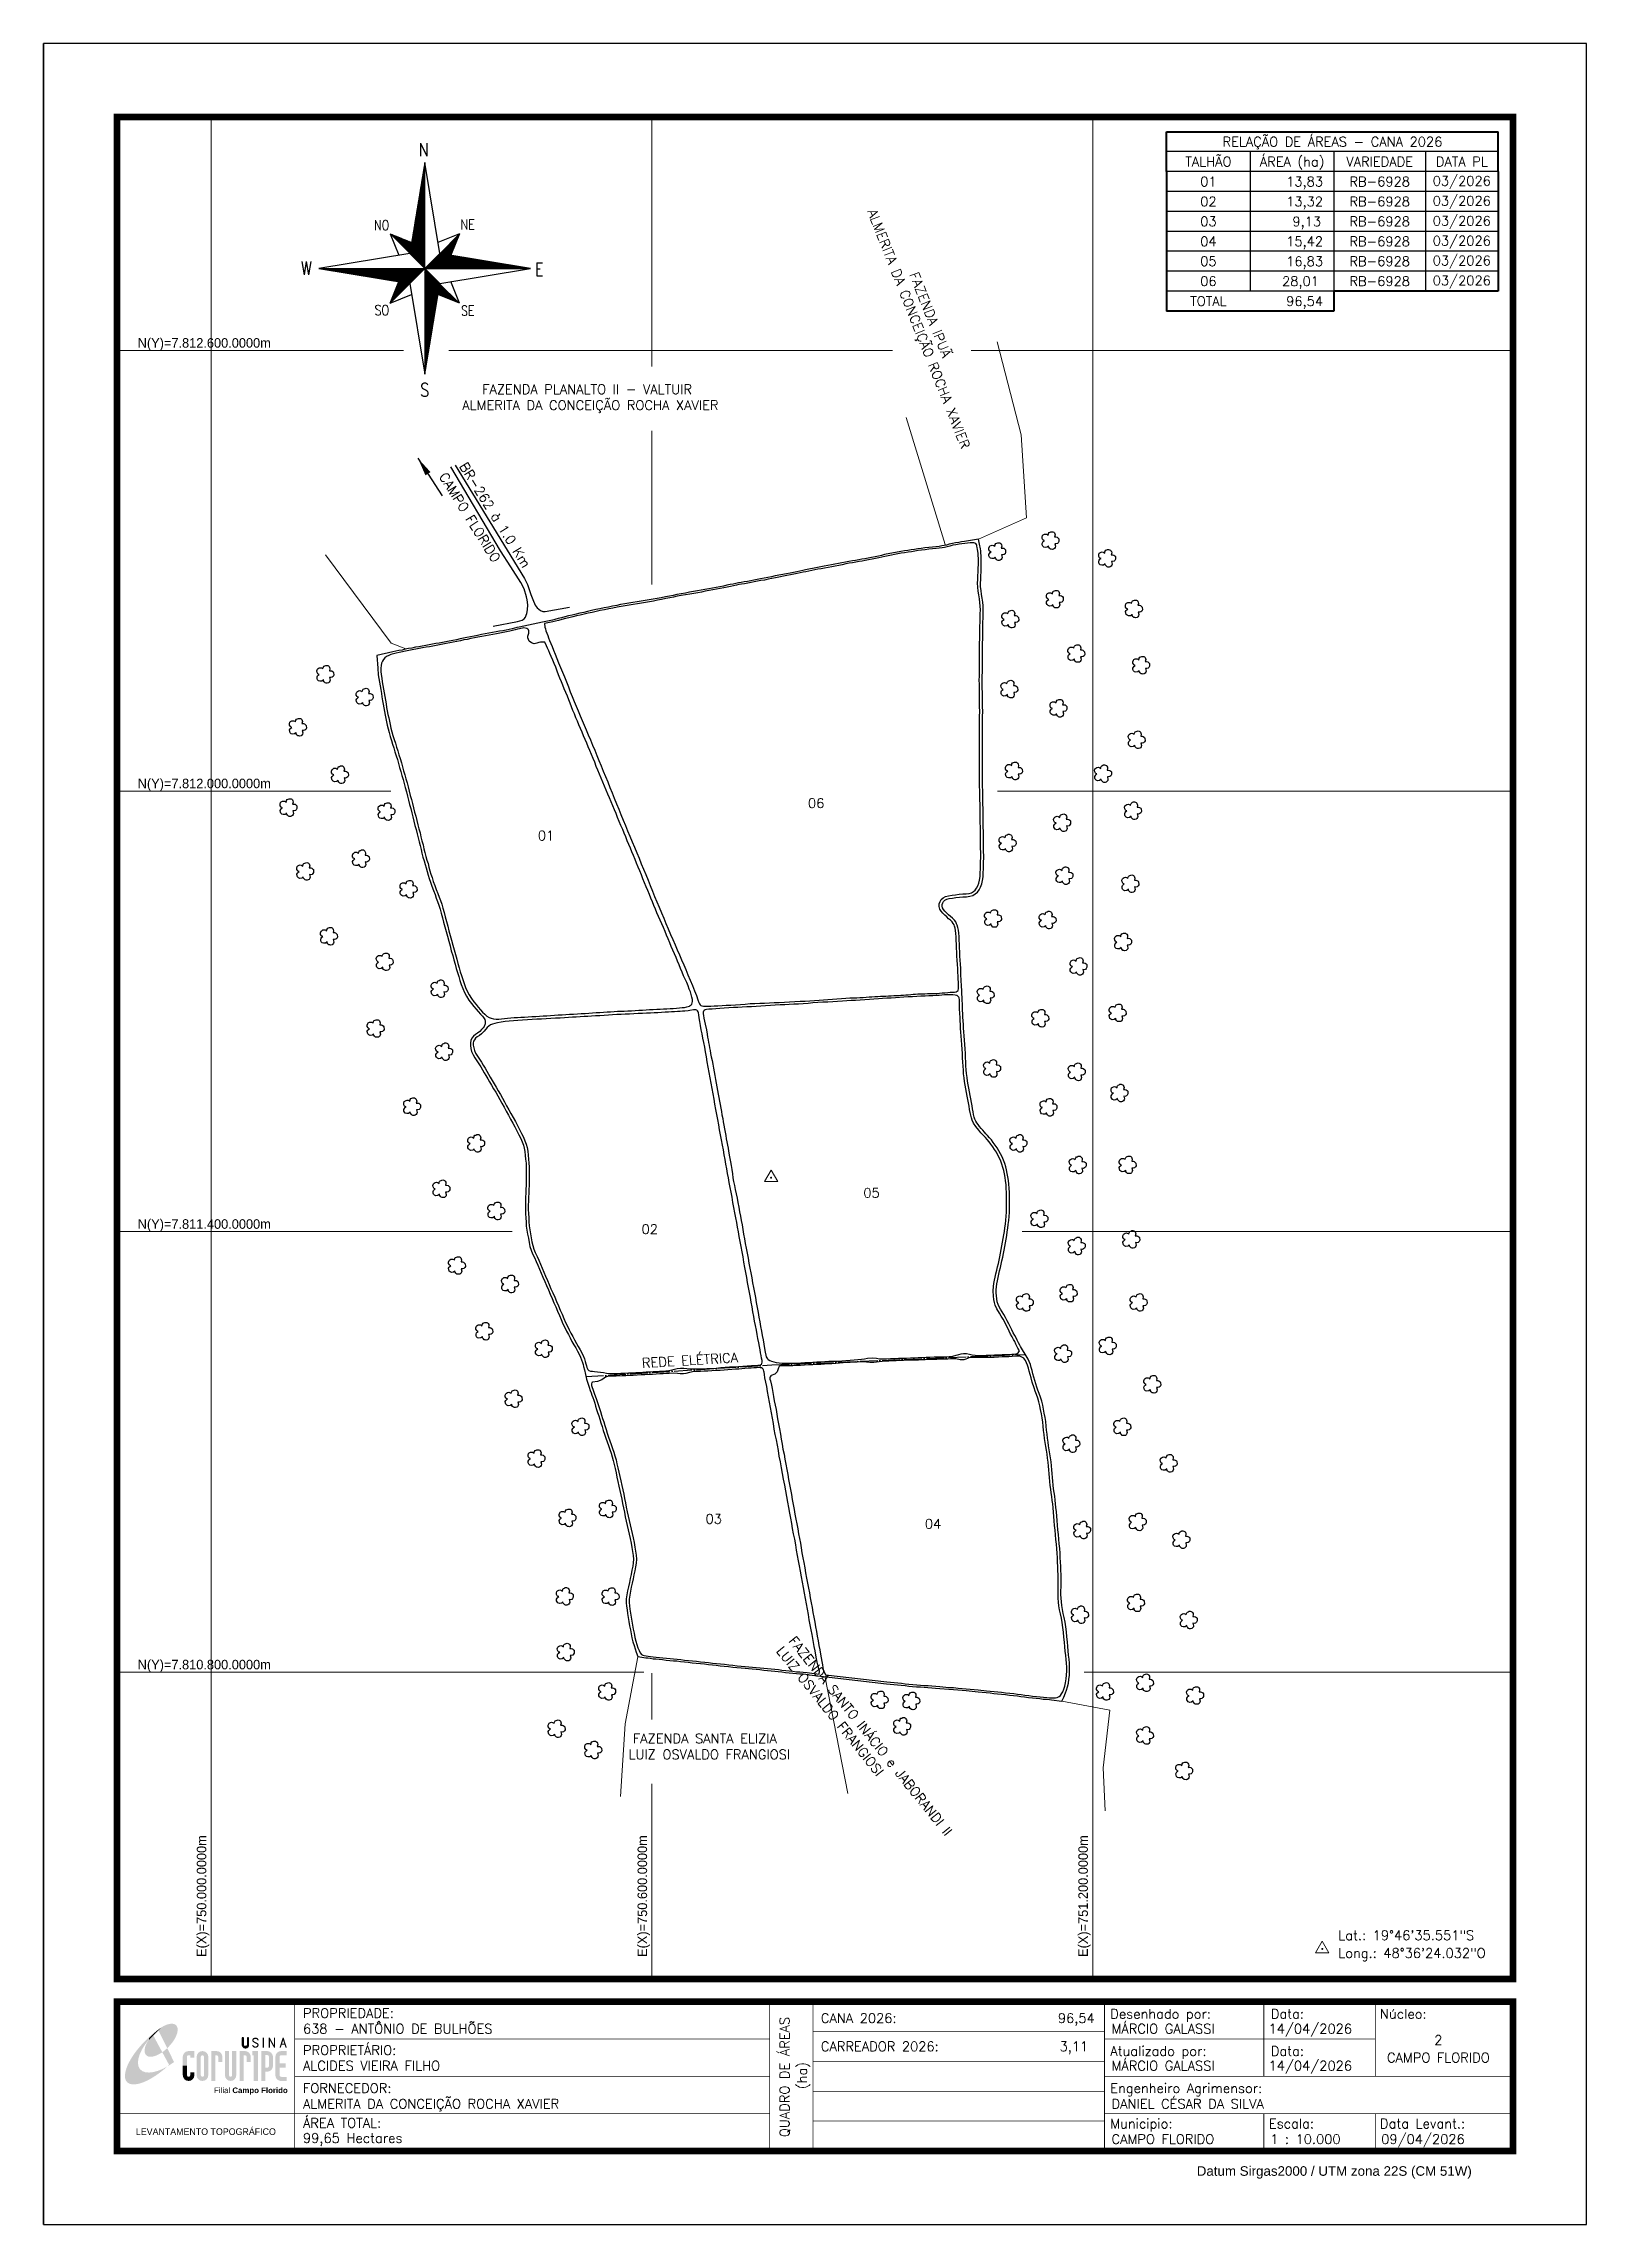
# Model space of a CAD drawing. Extents: x 749772 to 751872, y 7810048 to 7813018.
import ezdxf
from ezdxf.enums import TextEntityAlignment as Align

# ---------------------------------------------------------------- set-up
doc = ezdxf.new("R2010")
doc.units = 0
doc.header["$MEASUREMENT"] = 0
for name, pattern in [('ACAD_ISO04W100', [30, 24, -3, 0, -3]), ('CONTINUO', [0]), ('LIN0', [0])]:
    doc.linetypes.add(name, pattern=pattern)
for name, color, linetype in [('0114000638', 1, 'Continuous'), ('0114000638001', 5, 'Continuous'), ('0114000638002', 5, 'Continuous'), ('0114000638003', 5, 'Continuous'), ('0114000638004', 5, 'Continuous'), ('0114000638005', 5, 'Continuous'), ('0114000638006', 5, 'Continuous'), ('ESTRADA', 1, 'Continuous'), ('MARGEM', 7, 'CONTINUO'), ('QUADRO_DE_AREAS_CANA_2026', 7, 'Continuous'), ('SETA_NORTE', 3, 'Continuous'), ('SIMBOLO ARVORE', 118, 'Continuous'), ('TEXTO CONFORNTANTES', 7, 'Continuous'), ('TEXTO_NUN_TAL', 7, 'Continuous')]:
    doc.layers.add(name, color=color, linetype=linetype)
for name, color, linetype, lineweight in [('MALHA', 8, 'Continuous', 9), ('REDE_DE_LUZ', 6, 'Continuous', 25), ('TEXTO_DIVERSOS', 7, 'Continuous', 5)]:
    doc.layers.add(name, color=color, linetype=linetype, lineweight=lineweight)
doc.styles.add('ARIAL', font='arial.ttf')
doc.styles.add('marcelo', font='arial.ttf')
doc.styles.add('ROMANS', font='romans')
doc.styles.add('Simplex', font='simplex.shx')
doc.dimstyles.new('ISO-25', dxfattribs={"dimtxt": 2.5, "dimasz": 2.5, "dimexe": 1.25, "dimexo": 0.625, "dimtad": 1, "dimtxsty": 'Standard', "dimcen": 2.5, "dimadec": 0, "dimazin": 0, "dimtfac": 1, "dimtmove": 0, "dimatfit": 3, "dimfxl": 1, "dimarcsym": 0})

msp = doc.modelspace()

# ---------------------------------------------------------------- texts
at = {"layer": 'MALHA'}
for s, p in [('N(Y)=7.812.600.0000m', (750081.2, 7812610.4)), ('N(Y)=7.812.000.0000m', (750081.2, 7812010.4)), ('N(Y)=7.811.400.0000m', (750081.2, 7811410.4)), ('N(Y)=7.810.800.0000m', (750081.2, 7810810.4))]:
    msp.add_text(s, height=13, dxfattribs=at).set_placement(p, align=Align.MIDDLE_RIGHT)
for s, p in [('E(X)=750.000.0000m', (749986.9, 7810578)), ('E(X)=750.600.0000m', (750586.9, 7810578)), ('E(X)=751.200.0000m', (751186.9, 7810578))]:
    msp.add_text(s, height=13, rotation=90, dxfattribs=at).set_placement(p, align=Align.MIDDLE_RIGHT)
at = {"layer": 'MARGEM', "color": 7, "linetype": 'Continuous', "lineweight": 9}
for s, style, p in [('PROPRIEDADE:', 'Simplex', (750125, 7810342.2)), ('Desenhado por:', 'Simplex', (751223.9, 7810341.2)), ('Data:', 'Simplex', (751442.5, 7810341.2)), ('Núcleo:', 'Simplex', (751591, 7810341.2)), ('PROPRIETÁRIO:', 'Simplex', (750125, 7810291.8)), ('Atualizado por:', 'Simplex', (751223.9, 7810290.6)), ('Data:', 'Simplex', (751442.5, 7810290.6)), ('FORNECEDOR:', 'Simplex', (750125, 7810240)), ('Engenheiro Agrimensor:', 'Simplex', (751223.9, 7810240)), ('ÁREA TOTAL:', 'Simplex', (750125, 7810192.6)), ('Municipio:', 'Simplex', (751223.9, 7810191.8)), ('Escala:', 'Simplex', (751439.9, 7810191.8)), ('Data Levant.:', 'Simplex', (751591, 7810191.8)), ('Datum Sirgas2000 / UTM zona 22S (CM 51W)', 'marcelo', (751341.6, 7810127.2))]:
    msp.add_text(s, height=13, dxfattribs=dict(at, style=style)).set_placement(p, align=Align.TOP_LEFT)
at = {"layer": 'MARGEM', "color": 7, "linetype": 'Continuous', "style": 'Simplex'}
for s, p in [('QUADRO DE ÁREAS', (750780.6, 7810248.7)), ('(ha)', (750804.4, 7810250.7))]:
    msp.add_text(s, height=13, rotation=90, dxfattribs=at).set_placement(p, align=Align.MIDDLE_CENTER)
for s, p in [('CANA 2026:', (750829.9, 7810335.4)), ('638 - ANTÔNIO DE BULHÕES', (750125, 7810321)), ('MÁRCIO GALASSI', (751225.6, 7810321)), ('14/04/2026', (751439.3, 7810321)), ('ALCIDES VIEIRA FILHO', (750125, 7810270.6)), ('CARREADOR 2026:', (750829.9, 7810296.9)), ('MÁRCIO GALASSI', (751225.6, 7810270.6)), ('14/04/2026', (751439.3, 7810270.6)), ('ALMERITA DA CONCEIÇÃO ROCHA XAVIER', (750125, 7810218.7)), ('DANIEL CÉSAR DA SILVA', (751225.6, 7810218.7)), ('99,65 Hectares', (750125, 7810172.1)), ('CAMPO FLORIDO', (751225.6, 7810170.6)), ('1 : 10.000', (751441.6, 7810170.6)), ('09/04/2026', (751592.7, 7810170.6))]:
    msp.add_text(s, height=13, dxfattribs=at).set_placement(p, align=Align.TOP_LEFT)
for s, p in [('96,54', (751202.7, 7810335.4)), ('3,11', (751193.9, 7810296.9))]:
    msp.add_text(s, height=13, dxfattribs=at).set_placement(p, align=Align.TOP_RIGHT)
for s, p in [('2', (751670.5, 7810299.1)), ('CAMPO FLORIDO', (751670.5, 7810275.1))]:
    msp.add_text(s, height=13, dxfattribs=at).set_placement(p, align=Align.MIDDLE_CENTER)
at = {"layer": 'MARGEM', "color": 7, "linetype": 'ByBlock'}
msp.add_text('LEVANTAMENTO TOPOGRÁFICO', height=9, dxfattribs=at).set_placement((749992.8, 7810174.3), align=Align.MIDDLE_CENTER)
at = {"layer": 'QUADRO_DE_AREAS_CANA_2026', "linetype": 'Continuous', "style": 'Simplex'}
for s, p in [('RELAÇÃO DE ÁREAS - CANA 2026', (751526.3, 7812884.4)), ('TALHÃO', (751357.5, 7812857.3)), ('ÁREA (ha)', (751471.4, 7812857.3)), ('VARIEDADE', (751590.6, 7812857.3)), ('DATA PL', (751702.4, 7812857.3)), ('01', (751357.5, 7812830.1)), ('RB-6928', (751590.6, 7812830.1)), ('03/2026', (751702.4, 7812831)), ('02', (751357.5, 7812803)), ('RB-6928', (751590.6, 7812803)), ('03/2026', (751702.4, 7812803.9)), ('03', (751357.5, 7812775.9)), ('RB-6928', (751590.6, 7812775.9)), ('03/2026', (751702.4, 7812776.7)), ('04', (751357.5, 7812748.7)), ('RB-6928', (751590.6, 7812748.7)), ('03/2026', (751702.4, 7812749.6)), ('05', (751357.5, 7812721.6)), ('RB-6928', (751590.6, 7812721.6)), ('03/2026', (751702.4, 7812722.5)), ('03/2026', (751702.4, 7812695.3)), ('06', (751357.5, 7812694.4)), ('RB-6928', (751590.6, 7812694.4)), ('TOTAL', (751357.5, 7812667.3))]:
    msp.add_text(s, height=13, dxfattribs=at).set_placement(p, align=Align.MIDDLE_CENTER)
for s, p in [('13,83', (751513.5, 7812823.6)), ('13,32', (751513.5, 7812796.4)), ('9,13', (751510.8, 7812769.3)), ('15,42', (751513.5, 7812742.2)), ('16,83', (751513.5, 7812715)), ('28,01', (751507.9, 7812687.9)), ('96,54', (751513.5, 7812660.7))]:
    msp.add_text(s, height=13, dxfattribs=at).set_placement(p, align=Align.RIGHT)
at = {"layer": 'TEXTO CONFORNTANTES', "linetype": 'Continuous', "char_height": 13, "attachment_point": 1, "style": 'Simplex'}
for s, insert, width, rotation in [('{\\Fsimplex.shx;\\W7.88848;  }FAZENDA IPUÃ\\P{\\Fsimplex.shx;\\W4.48748; }ALMERITA DA CONCEIÇÃO ROCHA XAVIER', (750910.7, 7812839.2), 513.515, 291.5832), ('FAZENDA SANTO INÁCIO e JABORANDI II \\PLUIZ OSVALDO FRANGIOSI', (750795.5, 7810850.5), 569.66, 308.7824)]:
    msp.add_mtext(s, dxfattribs=dict(at, insert=insert, width=width, rotation=rotation))
at = {"layer": 'TEXTO CONFORNTANTES', "linetype": 'Continuous', "char_height": 13, "width": 513.515, "attachment_point": 1, "style": 'Simplex'}
for s, insert in [('{\\Fsimplex.shx;\\W7.51379; }FAZENDA PLANALTO II - VALTUIR\\P{\\Fsimplex.shx;\\W4.48748; }ALMERITA DA CONCEIÇÃO ROCHA XAVIER', (750301.8, 7812553.7)), ('\\pi140.99558;FAZENDA SANTA ELIZIA\\P\\pi126.13844; LUIZ OSVALDO FRANGIOSI', (750433, 7810716.2))]:
    msp.add_mtext(s, dxfattribs=dict(at, insert=insert))
at = {"layer": 'TEXTO_DIVERSOS', "linetype": 'Continuous', "style": 'Simplex'}
for s, rotation, p in [('BR-262 à 1.0 Km', 302.0047, (750337.3, 7812442.4)), ('CAMPO FLORIDO', 302.0047, (750309.6, 7812428.6)), ('REDE ELÉTRICA', 3.3645, (750586.8, 7811214.6))]:
    msp.add_text(s, height=13, rotation=rotation, dxfattribs=at).set_placement(p)
at = {"layer": 'TEXTO_DIVERSOS', "linetype": 'ByBlock', "style": 'Simplex'}
for s, p in [('Lat.: 19°46\'35.551"S', (751534.3, 7810435.2, 656.8)), ('Long.: 48°36\'24.032"O', (751534.3, 7810411, 656.8))]:
    msp.add_text(s, height=13, dxfattribs=at).set_placement(p)
at = {"layer": 'TEXTO_NUN_TAL', "linetype": 'Continuous', "style": 'Simplex'}
for s, p in [('06', (750812.4, 7811977)), ('01', (750444.7, 7811932.9)), ('05', (750887.8, 7811446.3)), ('02', (750585.9, 7811396.9)), ('03', (750673, 7811002.3)), ('04', (750971.5, 7810995.5))]:
    msp.add_text(s, height=13, dxfattribs=at).set_placement(p)

# ---------------------------------------------------------------- blocks, each defined once
blk = doc.blocks.new('A$C309442C0')
at = {"layer": 'SETA_NORTE', "linetype": 'Continuous'}
h = blk.add_hatch(dxfattribs=at)
h.set_pattern_fill('ANSI31', color=256, scale=0.1375, angle=-90, style=0)
h.set_pattern_definition([(315, (-215853.3434, 13873.16845), (0.3086963042, 0.3086963042), [])])
h.paths.add_polyline_path([(73.5, 97.4), (74.7, 104.9), (60, 110.8)])
h = blk.add_hatch(dxfattribs=at)
h.set_pattern_fill('ANSI31', color=256, scale=0.1375, angle=180, style=0)
h.set_pattern_definition([(225, (13869.59828, 216024.21475), (0.3086963042, -0.3086963042), [])])
h.paths.add_polyline_path([(93.8, 97.4), (101.4, 96.2), (107.3, 110.8)])
h = blk.add_hatch(dxfattribs=at)
h.set_pattern_fill('ANSI31', color=256, scale=0.1375, style=0)
h.set_pattern_definition([(45, (-13702.2971, -215849.77324), (-0.3086963042, 0.3086963042), [])])
h.paths.add_polyline_path([(73.5, 77), (65.9, 78.3), (60, 63.6)])
h = blk.add_hatch(dxfattribs=at)
h.set_pattern_fill('ANSI31', color=256, scale=0.1375, angle=90, style=0)
h.set_pattern_definition([(135, (216020.6446, -13698.72693), (-0.3086963042, -0.3086963042), [])])
h.paths.add_polyline_path([(93.8, 77), (92.6, 69.5), (107.3, 63.6)])
for p, q in [((81.6, 146.8), (83.7, 148.9)), ((81.7, 147.6), (83.7, 149.5)), ((81.8, 148.3), (83.7, 150.1)), ((82, 149.1), (83.7, 150.8)), ((82.1, 149.9), (83.7, 151.4)), ((82.2, 150.6), (83.7, 152.1)), ((82.3, 151.4), (83.7, 152.7)), ((82.5, 152.2), (83.7, 153.3)), ((82.6, 152.9), (83.7, 154)), ((82.7, 153.7), (83.7, 154.6)), ((82.9, 154.4), (83.7, 155.2)), ((83, 155.2), (83.7, 155.9)), ((83.1, 156), (83.7, 156.5)), ((83.2, 156.7), (83.7, 157.2)), ((83.4, 157.5), (83.7, 157.8)), ((83.5, 158.3), (83.7, 158.4)), ((83.6, 159), (83.7, 159.1)), ((78.7, 129.3), (83.7, 134.2)), ((78.8, 130), (83.7, 134.9)), ((79, 130.8), (83.7, 135.5)), ((79.1, 131.6), (83.7, 136.1)), ((79.2, 132.3), (83.7, 136.8)), ((79.3, 133.1), (83.7, 137.4)), ((79.5, 133.8), (83.7, 138)), ((79.6, 134.6), (83.7, 138.7)), ((79.7, 135.4), (83.7, 139.3)), ((79.8, 136.1), (83.7, 140)), ((80, 136.9), (83.7, 140.6)), ((80.1, 137.7), (83.7, 141.2)), ((80.2, 138.4), (83.7, 141.9)), ((80.3, 139.2), (83.7, 142.5)), ((80.5, 139.9), (83.7, 143.1)), ((80.6, 140.7), (83.7, 143.8)), ((80.7, 141.5), (83.7, 144.4)), ((80.8, 142.2), (83.7, 145)), ((81, 143), (83.7, 145.7)), ((81.1, 143.8), (83.7, 146.3)), ((81.2, 144.5), (83.7, 147)), ((81.3, 145.3), (83.7, 147.6)), ((81.5, 146.1), (83.7, 148.2)), ((75.7, 111), (83.7, 118.9)), ((75.8, 111.7), (83.7, 119.6)), ((75.9, 112.5), (83.7, 120.2)), ((76.1, 113.3), (83.7, 120.8)), ((76.2, 114), (83.7, 121.5)), ((76.3, 114.8), (83.7, 122.1)), ((76.4, 115.5), (83.7, 122.8)), ((76.6, 116.3), (83.7, 123.4)), ((76.7, 117.1), (83.7, 124)), ((76.8, 117.8), (83.7, 124.7)), ((76.9, 118.6), (83.7, 125.3)), ((77.1, 119.4), (83.7, 125.9)), ((77.2, 120.1), (83.7, 126.6)), ((77.3, 120.9), (83.7, 127.2)), ((77.4, 121.6), (83.7, 127.8)), ((77.6, 122.4), (83.7, 128.5)), ((77.7, 123.2), (83.7, 129.1)), ((77.8, 123.9), (83.7, 129.8)), ((78, 124.7), (83.7, 130.4)), ((78.1, 125.5), (83.7, 131)), ((78.2, 126.2), (83.7, 131.7)), ((78.3, 127), (83.7, 132.3)), ((78.5, 127.7), (83.7, 132.9)), ((78.6, 128.5), (83.7, 133.6)), ((60, 110.8), (74.7, 104.9)), ((60, 110.8), (65.9, 96.2)), ((73.5, 97.3), (83.7, 107.5)), ((73.6, 98), (83.7, 108.1)), ((73.7, 98.8), (83.7, 108.7)), ((73.8, 99.5), (83.7, 109.4)), ((73.8, 97), (83.7, 106.8)), ((73.9, 100.3), (83.7, 110)), ((74.1, 101.1), (83.7, 110.6)), ((74.2, 101.8), (83.7, 111.3)), ((74.2, 96.7), (83.7, 106.2)), ((74.3, 102.6), (83.7, 111.9)), ((74.4, 103.3), (83.7, 112.6)), ((74.5, 96.4), (83.7, 105.6)), ((74.6, 104.1), (83.7, 113.2)), ((74.7, 104.9), (83.7, 113.8)), ((74.8, 105.6), (83.7, 114.5)), ((74.8, 96.1), (83.7, 104.9)), ((74.9, 106.4), (83.7, 115.1)), ((75.1, 107.2), (83.7, 115.7)), ((75.1, 95.7), (83.7, 104.3)), ((75.2, 107.9), (83.7, 116.4)), ((75.3, 108.7), (83.7, 117)), ((75.4, 109.4), (83.7, 117.7)), ((75.6, 110.2), (83.7, 118.3)), ((107.3, 110.8), (92.6, 104.9)), ((107.3, 110.8), (101.4, 96.2)), ((75.4, 95.4), (83.7, 103.6)), ((75.8, 95.1), (83.7, 103)), ((76.1, 94.8), (83.7, 102.4)), ((76.4, 94.5), (83.7, 101.7)), ((76.7, 94.2), (83.7, 101.1)), ((77, 93.8), (83.7, 100.5)), ((77.4, 93.5), (83.7, 99.8)), ((77.7, 93.2), (83.7, 99.2)), ((78, 92.9), (83.7, 98.5)), ((78.3, 92.6), (83.7, 97.9)), ((78.6, 92.2), (83.7, 97.3)), ((78.9, 91.9), (83.7, 96.6)), ((79.3, 91.6), (83.7, 96)), ((79.6, 91.3), (83.7, 95.4)), ((79.9, 91), (83.7, 94.7)), ((80.2, 90.7), (83.7, 94.1)), ((80.5, 90.3), (83.7, 93.4)), ((80.9, 90), (83.7, 92.8)), ((81.2, 89.7), (83.7, 92.2)), ((81.5, 89.4), (83.7, 91.5)), ((81.8, 89.1), (83.7, 90.9)), ((82.1, 88.7), (83.7, 90.3)), ((82.4, 88.4), (83.7, 89.6)), ((83.8, 87.2), (94, 97.4)), ((84.4, 87.2), (94.5, 97.3)), ((85.1, 87.2), (95.1, 97.2)), ((85.7, 87.2), (95.6, 97.1)), ((86.3, 87.2), (96.2, 97)), ((87, 87.2), (96.7, 96.9)), ((87.6, 87.2), (97.2, 96.9)), ((88.3, 87.2), (97.8, 96.8)), ((88.9, 87.2), (98.3, 96.7)), ((89.5, 87.2), (98.9, 96.6)), ((90.2, 87.2), (99.4, 96.5)), ((90.8, 87.2), (100, 96.4)), ((91.4, 87.2), (100.5, 96.3)), ((92.1, 87.2), (101.1, 96.2)), ((92.7, 87.2), (101.6, 96.1)), ((93.4, 87.2), (102.2, 96)), ((94, 87.2), (102.7, 96)), ((94.6, 87.2), (103.3, 95.9)), ((95.3, 87.2), (103.8, 95.8)), ((95.9, 87.2), (104.4, 95.7)), ((96.5, 87.2), (104.9, 95.6)), ((97.2, 87.2), (105.5, 95.5)), ((97.8, 87.2), (106, 95.4)), ((98.4, 87.2), (106.5, 95.3)), ((99.1, 87.2), (107.1, 95.2)), ((99.7, 87.2), (107.6, 95.1)), ((100.4, 87.2), (108.2, 95.1)), ((101, 87.2), (108.7, 95)), ((101.6, 87.2), (109.3, 94.9)), ((102.3, 87.2), (109.8, 94.8)), ((102.9, 87.2), (110.4, 94.7)), ((103.5, 87.2), (110.9, 94.6)), ((104.2, 87.2), (111.5, 94.5)), ((104.8, 87.2), (112, 94.4)), ((105.5, 87.2), (112.6, 94.3)), ((106.1, 87.2), (113.1, 94.2)), ((106.7, 87.2), (113.7, 94.1)), ((107.4, 87.2), (114.2, 94.1)), ((108, 87.2), (114.8, 94)), ((108.6, 87.2), (115.3, 93.9)), ((109.3, 87.2), (115.8, 93.8)), ((109.9, 87.2), (116.4, 93.7)), ((110.6, 87.2), (116.9, 93.6)), ((111.2, 87.2), (117.5, 93.5)), ((111.8, 87.2), (118, 93.4)), ((112.5, 87.2), (118.6, 93.3)), ((113.1, 87.2), (119.1, 93.2)), ((113.7, 87.2), (119.7, 93.2)), ((114.4, 87.2), (120.2, 93.1)), ((115, 87.2), (120.8, 93)), ((115.6, 87.2), (121.3, 92.9)), ((116.3, 87.2), (121.9, 92.8)), ((116.9, 87.2), (122.4, 92.7)), ((117.6, 87.2), (123, 92.6)), ((118.2, 87.2), (123.5, 92.5)), ((118.8, 87.2), (124, 92.4)), ((119.5, 87.2), (124.6, 92.3)), ((120.1, 87.2), (125.1, 92.3)), ((120.7, 87.2), (125.7, 92.2)), ((121.4, 87.2), (126.2, 92.1)), ((122, 87.2), (126.8, 92)), ((122.7, 87.2), (127.3, 91.9)), ((123.3, 87.2), (127.9, 91.8)), ((123.9, 87.2), (128.4, 91.7)), ((124.6, 87.2), (129, 91.6)), ((125.2, 87.2), (129.5, 91.5)), ((125.8, 87.2), (130.1, 91.4)), ((126.5, 87.2), (130.6, 91.4)), ((127.1, 87.2), (131.2, 91.3)), ((127.8, 87.2), (131.7, 91.2)), ((128.4, 87.2), (132.3, 91.1)), ((129, 87.2), (132.8, 91)), ((129.7, 87.2), (133.3, 90.9)), ((130.3, 87.2), (133.9, 90.8)), ((130.9, 87.2), (134.4, 90.7)), ((131.6, 87.2), (135, 90.6)), ((132.2, 87.2), (135.5, 90.5)), ((132.8, 87.2), (136.1, 90.5)), ((133.5, 87.2), (136.6, 90.4)), ((134.1, 87.2), (137.2, 90.3)), ((134.8, 87.2), (137.7, 90.2)), ((135.4, 87.2), (138.3, 90.1)), ((136, 87.2), (138.8, 90)), ((136.7, 87.2), (139.4, 89.9)), ((137.3, 87.2), (139.9, 89.8)), ((137.9, 87.2), (140.5, 89.7)), ((138.6, 87.2), (141, 89.6)), ((139.2, 87.2), (141.6, 89.6)), ((139.9, 87.2), (142.1, 89.5)), ((140.5, 87.2), (142.6, 89.4)), ((141.1, 87.2), (143.2, 89.3)), ((141.8, 87.2), (143.7, 89.2)), ((142.4, 87.2), (144.3, 89.1)), ((11.8, 87.2), (11.8, 87.2)), ((12.3, 87.1), (12.4, 87.2)), ((12.9, 87), (13.1, 87.2)), ((13.4, 86.9), (13.7, 87.2)), ((14, 86.8), (14.4, 87.2)), ((14.5, 86.7), (15, 87.2)), ((15.1, 86.6), (15.6, 87.2)), ((15.6, 86.6), (16.3, 87.2)), ((16.2, 86.5), (16.9, 87.2)), ((16.7, 86.4), (17.5, 87.2)), ((17.2, 86.3), (18.2, 87.2)), ((17.8, 86.2), (18.8, 87.2)), ((18.3, 86.1), (19.5, 87.2)), ((18.9, 86), (20.1, 87.2)), ((19.4, 85.9), (20.7, 87.2)), ((20, 85.8), (21.4, 87.2)), ((20.5, 85.7), (22, 87.2)), ((21.1, 85.7), (22.6, 87.2)), ((21.6, 85.6), (23.3, 87.2)), ((22.2, 85.5), (23.9, 87.2)), ((22.7, 85.4), (24.6, 87.2)), ((23.3, 85.3), (25.2, 87.2)), ((23.8, 85.2), (25.8, 87.2)), ((24.4, 85.1), (26.5, 87.2)), ((24.9, 85), (27.1, 87.2)), ((25.5, 84.9), (27.7, 87.2)), ((26, 84.8), (28.4, 87.2)), ((26.5, 84.8), (29, 87.2)), ((27.1, 84.7), (29.6, 87.2)), ((27.6, 84.6), (30.3, 87.2)), ((28.2, 84.5), (30.9, 87.2)), ((28.7, 84.4), (31.6, 87.2)), ((29.3, 84.3), (32.2, 87.2)), ((29.8, 84.2), (32.8, 87.2)), ((30.4, 84.1), (33.5, 87.2)), ((30.9, 84), (34.1, 87.2)), ((31.5, 83.9), (34.7, 87.2)), ((32, 83.9), (35.4, 87.2)), ((32.6, 83.8), (36, 87.2)), ((33.1, 83.7), (36.7, 87.2)), ((33.7, 83.6), (37.3, 87.2)), ((34.2, 83.5), (37.9, 87.2)), ((34.7, 83.4), (38.6, 87.2)), ((35.3, 83.3), (39.2, 87.2)), ((35.8, 83.2), (39.8, 87.2)), ((36.4, 83.1), (40.5, 87.2)), ((36.9, 83), (41.1, 87.2)), ((37.5, 83), (41.8, 87.2)), ((38, 82.9), (42.4, 87.2)), ((38.6, 82.8), (43, 87.2)), ((39.1, 82.7), (43.7, 87.2)), ((39.7, 82.6), (44.3, 87.2)), ((40.2, 82.5), (44.9, 87.2)), ((40.8, 82.4), (45.6, 87.2)), ((41.3, 82.3), (46.2, 87.2)), ((41.9, 82.2), (46.8, 87.2)), ((42.4, 82.1), (47.5, 87.2)), ((43, 82.1), (48.1, 87.2)), ((43.5, 82), (48.8, 87.2)), ((44, 81.9), (49.4, 87.2)), ((44.6, 81.8), (50, 87.2)), ((45.1, 81.7), (50.7, 87.2)), ((45.7, 81.6), (51.3, 87.2)), ((46.2, 81.5), (51.9, 87.2)), ((46.8, 81.4), (52.6, 87.2)), ((47.3, 81.3), (53.2, 87.2)), ((47.9, 81.2), (53.9, 87.2)), ((48.4, 81.2), (54.5, 87.2)), ((49, 81.1), (55.1, 87.2)), ((49.5, 81), (55.8, 87.2)), ((50.1, 80.9), (56.4, 87.2)), ((50.6, 80.8), (57, 87.2)), ((51.2, 80.7), (57.7, 87.2)), ((51.7, 80.6), (58.3, 87.2)), ((52.3, 80.5), (59, 87.2)), ((52.8, 80.4), (59.6, 87.2)), ((53.3, 80.3), (60.2, 87.2)), ((53.9, 80.3), (60.9, 87.2)), ((54.4, 80.2), (61.5, 87.2)), ((55, 80.1), (62.1, 87.2)), ((55.5, 80), (62.8, 87.2)), ((56.1, 79.9), (63.4, 87.2)), ((56.6, 79.8), (64, 87.2)), ((57.2, 79.7), (64.7, 87.2)), ((57.7, 79.6), (65.3, 87.2)), ((58.3, 79.5), (66, 87.2)), ((58.8, 79.4), (66.6, 87.2)), ((59.4, 79.4), (67.2, 87.2)), ((59.9, 79.3), (67.9, 87.2)), ((83.7, 87.2), (60, 63.6)), ((60, 63.6), (65.9, 78.3)), ((60.5, 79.2), (68.5, 87.2)), ((61, 79.1), (69.1, 87.2)), ((61.5, 79), (69.8, 87.2)), ((62.1, 78.9), (70.4, 87.2)), ((62.6, 78.8), (71.1, 87.2)), ((63.2, 78.7), (71.7, 87.2)), ((63.7, 78.6), (72.3, 87.2)), ((64.3, 78.5), (73, 87.2)), ((64.8, 78.4), (73.6, 87.2)), ((65.4, 78.4), (74.2, 87.2)), ((65.9, 78.3), (74.9, 87.2)), ((66.5, 78.2), (75.5, 87.2)), ((67, 78.1), (76.2, 87.2)), ((67.6, 78), (76.8, 87.2)), ((68.1, 77.9), (77.4, 87.2)), ((68.7, 77.8), (78.1, 87.2)), ((69.2, 77.7), (78.7, 87.2)), ((69.8, 77.6), (79.3, 87.2)), ((70.3, 77.5), (80, 87.2)), ((70.8, 77.5), (80.6, 87.2)), ((71.4, 77.4), (81.2, 87.2)), ((71.9, 77.3), (81.9, 87.2)), ((72.5, 77.2), (82.5, 87.2)), ((73, 77.1), (83.2, 87.2)), ((82.8, 88.1), (83.7, 89)), ((83.1, 87.8), (83.7, 88.4)), ((83.4, 87.5), (83.7, 87.7)), ((83.7, 87.1), (83.7, 87.1)), ((83.7, 86.4), (84, 86.8)), ((83.7, 85.8), (84.4, 86.5)), ((83.7, 85.2), (84.7, 86.2)), ((83.7, 84.5), (85, 85.9)), ((83.7, 83.9), (85.3, 85.6)), ((83.7, 83.3), (85.6, 85.2)), ((83.7, 82.6), (86, 84.9)), ((83.7, 82), (86.3, 84.6)), ((83.7, 81.3), (86.6, 84.3)), ((83.7, 80.7), (86.9, 84)), ((83.7, 80.1), (87.2, 83.6)), ((83.7, 79.4), (87.5, 83.3)), ((83.7, 78.8), (87.9, 83)), ((83.7, 78.2), (88.2, 82.7)), ((83.7, 77.5), (88.5, 82.4)), ((83.7, 76.9), (88.8, 82.1)), ((83.7, 76.2), (89.1, 81.7)), ((83.7, 75.6), (89.5, 81.4)), ((83.7, 75), (89.8, 81.1)), ((83.7, 74.3), (90.1, 80.8)), ((83.7, 73.7), (90.4, 80.5)), ((83.7, 73.1), (90.7, 80.1)), ((83.7, 72.4), (91, 79.8)), ((83.7, 71.8), (91.4, 79.5)), ((83.7, 71.2), (91.7, 79.2)), ((83.7, 70.5), (92, 78.9)), ((83.7, 69.9), (92.3, 78.5)), ((83.7, 69.2), (92.6, 78.2)), ((83.7, 68.6), (93, 77.9)), ((83.7, 68), (93.3, 77.6)), ((83.7, 67.3), (93.6, 77.3)), ((83.7, 66.7), (93.8, 76.9)), ((83.7, 66.1), (93.7, 76.1)), ((83.7, 65.4), (93.6, 75.3)), ((83.7, 64.8), (93.4, 74.6)), ((107.3, 63.6), (101.4, 78.3)), ((143, 87.2), (144.8, 89)), ((143.7, 87.2), (145.4, 88.9)), ((144.3, 87.2), (145.9, 88.8)), ((144.9, 87.2), (146.5, 88.7)), ((145.6, 87.2), (147, 88.7)), ((146.2, 87.2), (147.6, 88.6)), ((146.9, 87.2), (148.1, 88.5)), ((147.5, 87.2), (148.7, 88.4)), ((148.1, 87.2), (149.2, 88.3)), ((148.8, 87.2), (149.8, 88.2)), ((149.4, 87.2), (150.3, 88.1)), ((150, 87.2), (150.8, 88)), ((150.7, 87.2), (151.4, 87.9)), ((151.3, 87.2), (151.9, 87.8)), ((152, 87.2), (152.5, 87.8)), ((152.6, 87.2), (153, 87.7)), ((153.2, 87.2), (153.6, 87.6)), ((153.9, 87.2), (154.1, 87.5)), ((154.5, 87.2), (154.7, 87.4)), ((155.1, 87.2), (155.2, 87.3)), ((60, 63.6), (74.7, 69.5)), ((83.7, 64.1), (93.3, 73.8)), ((83.7, 63.5), (93.2, 73)), ((83.7, 62.9), (93.1, 72.3)), ((83.7, 62.2), (92.9, 71.5)), ((83.7, 61.6), (92.8, 70.8)), ((83.7, 61), (92.7, 70)), ((83.7, 60.3), (92.6, 69.2)), ((83.7, 59.7), (92.4, 68.5)), ((83.7, 59), (92.3, 67.7)), ((83.7, 58.4), (92.2, 66.9)), ((83.7, 57.8), (92.1, 66.2)), ((83.7, 57.1), (91.9, 65.4)), ((83.7, 56.5), (91.8, 64.7)), ((83.7, 55.9), (91.7, 63.9)), ((83.7, 55.2), (91.6, 63.1)), ((83.7, 54.6), (91.4, 62.4)), ((83.7, 54), (91.3, 61.6)), ((83.7, 53.3), (91.2, 60.8)), ((83.7, 52.7), (91.1, 60.1)), ((107.3, 63.6), (92.6, 69.5)), ((83.7, 52), (90.9, 59.3)), ((83.7, 51.4), (90.8, 58.6)), ((83.7, 50.8), (90.7, 57.8)), ((83.7, 50.1), (90.5, 57)), ((83.7, 49.5), (90.4, 56.3)), ((83.7, 48.9), (90.3, 55.5)), ((83.7, 48.2), (90.2, 54.7)), ((83.7, 47.6), (90, 54)), ((83.7, 46.9), (89.9, 53.2)), ((83.7, 46.3), (89.8, 52.5)), ((83.7, 45.7), (89.7, 51.7)), ((83.7, 45), (89.5, 50.9)), ((83.7, 44.4), (89.4, 50.2)), ((83.7, 43.8), (89.3, 49.4)), ((83.7, 43.1), (89.2, 48.6)), ((83.7, 42.5), (89, 47.9)), ((83.7, 41.8), (88.9, 47.1)), ((83.7, 41.2), (88.8, 46.3)), ((83.7, 40.6), (88.7, 45.6)), ((83.7, 39.9), (88.5, 44.8)), ((83.7, 39.3), (88.4, 44.1)), ((83.7, 38.7), (88.3, 43.3)), ((83.7, 38), (88.2, 42.5)), ((83.7, 37.4), (88, 41.8)), ((83.7, 36.8), (87.9, 41)), ((83.7, 36.1), (87.8, 40.2)), ((83.7, 35.5), (87.7, 39.5)), ((83.7, 34.8), (87.5, 38.7)), ((83.7, 34.2), (87.4, 38)), ((83.7, 33.6), (87.3, 37.2)), ((83.7, 32.9), (87.2, 36.4)), ((83.7, 32.3), (87, 35.7)), ((83.7, 31.7), (86.9, 34.9)), ((83.7, 31), (86.8, 34.1)), ((83.7, 30.4), (86.7, 33.4)), ((83.7, 29.7), (86.5, 32.6)), ((83.7, 29.1), (86.4, 31.9)), ((83.7, 28.5), (86.3, 31.1)), ((83.7, 27.8), (86.2, 30.3)), ((83.7, 27.2), (86, 29.6)), ((83.7, 26.6), (85.9, 28.8)), ((83.7, 25.9), (85.8, 28)), ((83.7, 25.3), (85.6, 27.3)), ((83.7, 24.6), (85.5, 26.5)), ((83.7, 24), (85.4, 25.8)), ((83.7, 23.4), (85.3, 25)), ((83.7, 22.7), (85.1, 24.2)), ((83.7, 22.1), (85, 23.5)), ((83.7, 21.5), (84.9, 22.7)), ((83.7, 20.8), (84.8, 21.9)), ((83.7, 20.2), (84.6, 21.2)), ((83.7, 19.6), (84.5, 20.4)), ((83.7, 18.9), (84.4, 19.7)), ((83.7, 18.3), (84.3, 18.9)), ((83.7, 17.6), (84.1, 18.1)), ((83.7, 17), (84, 17.4)), ((83.7, 16.4), (83.9, 16.6)), ((83.7, 15.7), (83.8, 15.8))]:
    blk.add_line(p, q, dxfattribs=at)
blk.add_lwpolyline([(93.8, 77), (155.7, 87.2), (93.8, 97.4), (83.7, 159.3), (73.5, 97.4), (11.6, 87.2), (73.5, 77), (83.7, 15.1)], close=True, dxfattribs=at)
for points in [[(83.7, 87.2), (83.7, 159.3)], [(83.7, 87.2), (73.5, 97.4)], [(83.7, 87.2), (93.8, 97.4)], [(11.6, 87.2), (155.7, 87.2)], [(83.7, 87.2), (73.5, 77)], [(83.7, 87.2), (93.8, 77)], [(83.7, 87.2), (83.7, 15.1)]]:
    blk.add_lwpolyline(points, dxfattribs=at)
at = {"layer": 'SETA_NORTE', "color": 7, "lineweight": 30, "style": 'ROMANS', "width": 0.8}
for s, height, p in [('N ', 8.94, (79.5, 163.6)), ('NO', 6.88, (49.1, 113.2)), ('NE', 6.87, (108, 113.7)), ('W', 8.94, (-0.7, 82.9)), ('E', 8.94, (158.6, 82.1)), ('SO', 6.88, (49.5, 55.3)), ('SE', 6.87, (108.3, 55)), ('S', 8.94, (80.6, 0))]:
    blk.add_text(s, height=height, dxfattribs=at).set_placement(p)
blk = doc.blocks.new('A$C78F83FB3')
at = {"layer": 'MARGEM'}
h = blk.add_hatch(color=20, dxfattribs=at)
edge = h.paths.add_edge_path()
edge.add_ellipse((19.49, 23.77), major_axis=(-6.68, -6.67), ratio=0.469426, start_angle=292.73277, end_angle=601.25787)
edge.add_ellipse((22.83, 22.05), major_axis=(12.64, 11.29), ratio=0.457614, start_angle=79.90686, end_angle=107.91393)
edge = h.paths.add_edge_path()
edge.add_ellipse((18.28, 18.7), major_axis=(13.95, 13.59), ratio=0.386848, start_angle=63.96117, end_angle=264.59932)
edge.add_ellipse((22.83, 22.05), major_axis=(12.64, 11.29), ratio=0.457614, start_angle=107.91393, end_angle=245.11815, ccw=False)
edge.add_ellipse((19.49, 23.77), major_axis=(-6.68, -6.67), ratio=0.469426, start_angle=241.25787, end_angle=292.73277, ccw=False)
for color, points in [(20, [(15.46, 26.12), (14.17, 24.81), (14.06, 24.24), (14.39, 23.97), (14.67, 24.54), (19.47, 29.32), (18.48, 28.66), (17.31, 27.78)]), (7, [(58.42, 24.9), (57.9, 24.9), (57.9, 21.73, -0.414214), (57.15, 20.98), (56.84, 20.98, -0.414214), (56.09, 21.73), (56.09, 24.9), (55.57, 24.9), (55.57, 21.73, 0.414214), (56.84, 20.46), (57.15, 20.46, 0.414214), (58.42, 21.73)]), (7, [(61.7, 24.9), (61.23, 24.9, 0.396318), (60.04, 23.78), (60.04, 23.72, 0.151912), (60.39, 22.97), (60.46, 22.92), (62.18, 22), (62.85, 21.83, 0.12407), (62.51, 22.42), (60.75, 23.36, -0.13192), (60.56, 23.77, -0.385578), (61.23, 24.37), (61.7, 24.37, -0.414214), (62.37, 23.7), (62.89, 23.7, 0.414214)]), (7, [(62.37, 23.7), (62.89, 23.7, 0.414214), (61.7, 24.9), (61.23, 24.9, 0.396318), (60.04, 23.78), (60.04, 23.72, 0.151912), (60.39, 22.97), (60.46, 22.92), (62.18, 22), (62.18, 22, -0.131921), (62.37, 21.59, -0.385578), (61.7, 20.98), (61.23, 20.98, -0.414214), (60.56, 21.65), (60.04, 21.65, 0.414214), (61.23, 20.46), (61.7, 20.46, 0.402546), (62.89, 21.61, 0.165292), (62.51, 22.42), (60.75, 23.36, -0.13192), (60.56, 23.77, -0.385578), (61.23, 24.37), (61.7, 24.37, -0.414214)]), (7, [(30.97, 12.46), (29.13, 12.46), (29.13, 8.21, 1), (34.29, 8.21), (34.29, 9.41), (32.45, 9.41), (32.45, 8.21, -1), (30.97, 8.21)])]:
    blk.add_hatch(color=color, dxfattribs=at).paths.add_polyline_path(points)
h = blk.add_hatch(color=7, dxfattribs=at)
h.paths.add_polyline_path([(65.24, 24.9), (64.72, 24.9), (64.72, 20.46), (65.24, 20.46)])
h.paths.add_polyline_path([(67.38, 20.46), (67.9, 20.46), (67.9, 23.74), (69.74, 20.46), (70.23, 20.46), (70.23, 24.9), (69.71, 24.9), (69.71, 21.58), (67.85, 24.9), (67.38, 24.9)])
h.paths.add_polyline_path([(72.17, 20.46), (72.72, 20.46), (73.14, 21.73), (74.49, 21.73), (74.9, 20.46), (75.45, 20.46), (74, 24.9), (73.62, 24.9)])
h.paths.add_polyline_path([(73.81, 23.8), (74.32, 22.25), (73.31, 22.25)], flags=16)
h = blk.add_hatch(color=7, dxfattribs=at)
h.paths.add_polyline_path([(31.71, 18.93, 0.414214), (29.13, 16.35), (29.13, 12.46), (30.97, 12.46), (30.97, 16.35, -0.414214), (31.71, 17.09), (32.45, 17.09), (32.45, 16.02), (34.29, 16.02), (34.29, 18.93)])
h.paths.add_polyline_path([(44.15, 17.09, -0.414214), (44.89, 16.35), (44.89, 14.1), (46.72, 14.1), (46.72, 16.17, 0.433937), (44.15, 18.93), (41.77, 18.93), (41.77, 12.46), (43.61, 12.46), (43.61, 17.09)])
h.paths.add_polyline_path([(43.61, 12.46), (41.77, 12.46), (41.77, 5.62), (43.61, 5.62)])
h.paths.add_polyline_path([(47.92, 12.46), (49.75, 12.46), (49.75, 18.93), (47.92, 18.93)])
h.paths.add_polyline_path([(52.91, 18.93), (51.08, 18.93), (51.08, 12.46), (52.91, 12.46)])
h.paths.add_polyline_path([(51.08, 8.12, -1), (49.75, 8.12), (49.75, 12.46), (47.92, 12.46), (47.92, 8.12, 1), (52.91, 8.12), (52.91, 12.46), (51.08, 12.46)])
h.paths.add_polyline_path([(54.41, 12.46), (56.25, 12.46), (56.25, 17.09), (56.79, 17.09, -0.414214), (57.53, 16.35), (57.53, 14.1), (59.36, 14.1), (59.36, 16.17, 0.433937), (56.79, 18.93), (54.41, 18.93)])
h.paths.add_polyline_path([(56.25, 12.46), (54.41, 12.46), (54.41, 5.62), (56.25, 5.62)])
h.paths.add_polyline_path([(60.73, 12.46), (62.58, 12.46), (62.58, 18.93), (60.02, 18.93), (60.02, 17.08), (60.73, 17.08)])
h.paths.add_polyline_path([(62.58, 12.46), (60.73, 12.46), (60.73, 5.62), (62.58, 5.62)])
h.paths.add_polyline_path([(64.06, 12.46), (65.82, 12.46), (65.82, 17.17), (66.66, 17.17, -0.450417), (67.48, 16.25), (67.48, 12.46), (69.24, 12.46, 0.002307), (69.24, 12.48, 0.005282), (69.23, 12.54, -0.000938), (69.23, 12.53), (69.23, 16.17, 0.433937), (66.66, 18.93), (64.06, 18.93)])
h.paths.add_polyline_path([(64.06, 5.62), (65.82, 5.62), (65.82, 9.77), (66.66, 9.77, 0.426056), (69.24, 12.46), (67.48, 12.46), (67.48, 12.45, -0.450417), (66.66, 11.53), (65.82, 11.53), (65.82, 12.46), (64.06, 12.46)])
h.paths.add_polyline_path([(70.37, 12.46), (74.87, 12.46), (74.87, 13.44), (72.21, 13.44), (72.21, 16.35, -0.414214), (72.95, 17.09), (75.38, 17.09), (75.38, 18.93), (72.95, 18.93, 0.414214), (70.37, 16.35)])
h.paths.add_polyline_path([(72.21, 11.62), (74.87, 11.62), (74.87, 12.46), (70.37, 12.46), (70.37, 8.21, 0.414214), (72.95, 5.62), (75.38, 5.62), (75.38, 7.47), (72.95, 7.47, -0.414214), (72.21, 8.21)])
h = blk.add_hatch(color=7, dxfattribs=at)
h.paths.add_polyline_path([(35.29, 16.35), (35.29, 8.21, 1), (40.46, 8.21, 0.016978), (40.45, 8.38), (40.45, 16.17, 0.433937), (37.88, 18.93), (37.87, 18.93, 0.41391)])
h.paths.add_polyline_path([(38.62, 16.35), (38.62, 8.21, -1), (37.13, 8.21), (37.13, 16.35, -1)], flags=16)
at = {"layer": 'MARGEM', "color": 7}
blk.add_lwpolyline([(58.42, 24.9), (57.9, 24.9), (57.9, 21.73, -0.414214), (57.15, 20.98), (56.84, 20.98, -0.414214), (56.09, 21.73), (56.09, 24.9), (55.57, 24.9), (55.57, 21.73, 0.414214), (56.84, 20.46), (57.15, 20.46, 0.414214), (58.42, 21.73), (58.42, 24.9)], format="xyb", close=True, dxfattribs=at)
at = {"layer": 'MARGEM', "color": 252, "insert": (43.05, 2.72), "char_height": 2.5, "width": 33.0271, "attachment_point": 1, "style": 'ARIAL'}
blk.add_mtext('Filial {\\fArial|b1|i0|c0|p34;Campo Florido}', dxfattribs=at)

# ---------------------------------------------------------------- linework, layer by layer
at = {"layer": '0114000638', "flags": 128}
msp.add_lwpolyline([(750225.7, 7812184.8), (750225.7, 7812184.8), (750225.7, 7812184.8), (750225.7, 7812184.8), (750225.7, 7812184.8), (750227, 7812167.5), (750227, 7812167.5), (750227.4, 7812158.2), (750228.1, 7812153.4), (750229, 7812148.4), (750229.9, 7812143.3), (750230.8, 7812138.2), (750231.7, 7812133.1), (750232.4, 7812128.2), (750233.1, 7812123.1), (750234.1, 7812118.2), (750235, 7812113.3), (750235.9, 7812108.4), (750236.8, 7812103.6), (750237.8, 7812099), (750238.7, 7812094.4), (750239.7, 7812089.7), (750240.8, 7812084.7), (750242.1, 7812079.6), (750243.7, 7812074.4), (750245.3, 7812069.1), (750247, 7812063.9), (750248.5, 7812058.8), (750250, 7812053.6), (750251.7, 7812048.2), (750253.5, 7812042.9), (750255.1, 7812037.6), (750256.6, 7812032.2), (750258.1, 7812026.6), (750259.7, 7812021.2), (750261.2, 7812015.9), (750262.7, 7812010.4), (750264.2, 7812004.7), (750265.7, 7811999), (750267.1, 7811993.1), (750268.6, 7811987.5), (750270.1, 7811981.9), (750271.7, 7811976.2), (750273.1, 7811970.5), (750274.5, 7811964.8), (750275.9, 7811958.9), (750277.4, 7811953), (750279, 7811947.5), (750280.4, 7811942), (750281.8, 7811936.5), (750283.2, 7811931.1), (750284.5, 7811925.8), (750285.7, 7811920.6), (750287, 7811915.4), (750288.3, 7811910), (750289.8, 7811904.9), (750291.3, 7811900.2), (750292.7, 7811895.4), (750294, 7811890.5), (750295.3, 7811885.7), (750296.9, 7811880.9), (750298.7, 7811875.8), (750300.6, 7811870.3), (750302.7, 7811864.7), (750304.7, 7811859.2), (750306.5, 7811854.2), (750308.3, 7811849.6), (750310, 7811844.8), (750311.7, 7811839.4), (750313.3, 7811833.6), (750314.8, 7811827.6), (750316.4, 7811821.4), (750318.1, 7811815), (750319.8, 7811808.6), (750321.6, 7811802.2), (750323.4, 7811795.7), (750325.2, 7811789.2), (750326.9, 7811782.6), (750328.8, 7811776.2), (750330.5, 7811770), (750332.1, 7811764.2), (750333.6, 7811758.4), (750335.3, 7811752.8), (750337, 7811747.5), (750338.7, 7811742.1), (750340.5, 7811736.5), (750342.4, 7811731.1), (750344.7, 7811725.8), (750347.6, 7811720.5), (750350.9, 7811715.4), (750354.2, 7811710.8), (750357.5, 7811706.8), (750360.6, 7811703.1), (750363.6, 7811699.7), (750366.6, 7811696.4), (750369.5, 7811693.3), (750370.9, 7811691.6), (750372.5, 7811689.1), (750373.2, 7811686.8), (750373.1, 7811684.9), (750372.8, 7811682.9), (750371.5, 7811679.4), (750370.3, 7811677.8), (750368, 7811675.1), (750365.5, 7811672.6), (750362.7, 7811670.3), (750359.9, 7811668.4), (750357.2, 7811666.2), (750355, 7811663.6), (750353.4, 7811660.4), (750352.8, 7811657.2), (750352.8, 7811653.5), (750353.4, 7811649.5), (750354.5, 7811645.3), (750356.5, 7811641), (750359, 7811636.9), (750361.8, 7811632.7), (750364.5, 7811628.6), (750367, 7811624.6), (750369.4, 7811620.6), (750371.7, 7811616.5), (750374.1, 7811612.5), (750376.6, 7811608.2), (750379.1, 7811603.9), (750381.7, 7811599.4), (750384.5, 7811594.7), (750387.4, 7811589.9), (750390.2, 7811585), (750393, 7811579.9), (750395.8, 7811574.8), (750398.7, 7811569.6), (750401.6, 7811564.2), (750404.6, 7811558.8), (750407.6, 7811553.3), (750410.6, 7811547.9), (750413.5, 7811542.6), (750416.1, 7811537.3), (750418.8, 7811532), (750421.4, 7811526.9), (750423.5, 7811522.2), (750425.2, 7811517.9), (750426.3, 7811513.7), (750427, 7811509), (750427.6, 7811503.7), (750428.1, 7811498.5), (750428.6, 7811493.1), (750428.8, 7811488), (750428.8, 7811483), (750428.8, 7811477.8), (750429, 7811472.9), (750428.8, 7811468), (750428.8, 7811463), (750428.5, 7811457.7), (750428.2, 7811452.4), (750427.9, 7811447), (750427.8, 7811441.5), (750427.7, 7811436), (750427.7, 7811430.2), (750428, 7811424.4), (750428.3, 7811418.8), (750428.6, 7811413.1), (750429, 7811407.4), (750429.8, 7811401.8), (750430.8, 7811396.4), (750431.8, 7811391), (750432.8, 7811385.4), (750434, 7811380), (750435.7, 7811374.9), (750437.5, 7811369.9), (750440, 7811364.6), (750442.3, 7811359.5), (750444.6, 7811354.3), (750446.8, 7811349), (750449.2, 7811343.5), (750451.6, 7811337.8), (750454.1, 7811332.1), (750456.5, 7811326.5), (750459, 7811320.7), (750461.5, 7811314.9), (750464, 7811309), (750466.6, 7811303.2), (750469.2, 7811297.4), (750471.6, 7811291.6), (750474, 7811285.9), (750476.3, 7811280.2), (750478.7, 7811274.6), (750481.3, 7811269.5), (750483.8, 7811264.6), (750486.3, 7811259.9), (750488.6, 7811255.3), (750491.1, 7811250.6), (750493.7, 7811246), (750496.2, 7811241.6), (750498.6, 7811237.2), (750500.9, 7811233.1), (750502.9, 7811229.2), (750504.3, 7811225.6), (750505.4, 7811222), (750506.3, 7811219), (750507, 7811216.3), (750508.1, 7811211.8), (750511.1, 7811199.2), (750514.5, 7811188), (750515.9, 7811183.8), (750517.1, 7811180.6), (750518.2, 7811177.4), (750519.4, 7811174), (750520.7, 7811170.3), (750522.1, 7811166.3), (750523.4, 7811162.2), (750524.7, 7811158), (750526.1, 7811153.6), (750527.6, 7811149.1), (750529.1, 7811144.5), (750530.6, 7811139.7), (750532.1, 7811134.6), (750533.7, 7811129.4), (750535.4, 7811124.2), (750537.2, 7811118.9), (750539, 7811113.8), (750540.8, 7811108.7), (750542.6, 7811103.5), (750544.3, 7811098.4), (750545.8, 7811093.5), (750547.2, 7811088.4), (750548.5, 7811083), (750549.9, 7811077.4), (750551.1, 7811071.7), (750552.3, 7811065.8), (750553.6, 7811059.7), (750554.9, 7811053.6), (750556.3, 7811047.6), (750557.8, 7811041.8), (750558.9, 7811035.8), (750560, 7811029.9), (750561.1, 7811023.8), (750562.5, 7811017.8), (750563.7, 7811011.8), (750565.1, 7811005.8), (750566.3, 7810999.9), (750567.7, 7810994), (750569.1, 7810988), (750570.5, 7810982), (750571.7, 7810975.9), (750572.8, 7810969.8), (750573.7, 7810964.2), (750574.4, 7810959.1), (750574.8, 7810954), (750574.6, 7810949.1), (750573.8, 7810944.2), (750572.8, 7810938.9), (750571.5, 7810933.3), (750570.4, 7810927.7), (750569.3, 7810922.1), (750568, 7810916.5), (750566.8, 7810911), (750565.7, 7810905.5), (750565, 7810899.8), (750565, 7810894.7), (750565.5, 7810890), (750566.1, 7810885.1), (750566.8, 7810879.8), (750567.7, 7810874.4), (750568.6, 7810868.9), (750569.5, 7810863.3), (750570.6, 7810857.7), (750571.6, 7810852.2), (750572.8, 7810846.6), (750574.2, 7810841.2), (750575.6, 7810836.3), (750577.2, 7810831.9), (750578.7, 7810827.4), (750580.8, 7810821.3), (750580.8, 7810821.3), (750580.8, 7810821.3), (750591.6, 7810819.8), (750594.5, 7810819.4), (750597.8, 7810819), (750601.5, 7810818.4), (750605.4, 7810818), (750609.8, 7810817.6), (750614.5, 7810817.1), (750619.5, 7810816.6), (750624.4, 7810816.1), (750629.2, 7810815.7), (750633.9, 7810815.4), (750638.9, 7810814.8), (750644.2, 7810814.1), (750649.5, 7810813.5), (750654.9, 7810813), (750660.4, 7810812.4), (750665.9, 7810811.8), (750671.5, 7810811.2), (750677, 7810810.6), (750682.3, 7810810), (750687.6, 7810809.5), (750693, 7810808.9), (750698.5, 7810808.3), (750704.2, 7810807.6), (750709.9, 7810807), (750715.7, 7810806.4), (750721.3, 7810805.9), (750726.7, 7810805.3), (750731.6, 7810804.9), (750736.6, 7810804.5), (750741.7, 7810804), (750746.9, 7810803.5), (750752.1, 7810803), (750757.2, 7810802.4), (750762.2, 7810802), (750767.1, 7810801.5), (750771.9, 7810801), (750776.7, 7810800.4), (750781.8, 7810799.8), (750786.7, 7810799.3), (750791.7, 7810798.7), (750796.6, 7810798.2), (750801.3, 7810797.9), (750805.8, 7810797.6), (750809.5, 7810797.2), (750812.5, 7810796.8), (750814.2, 7810796.6), (750919.4, 7810784.4), (750924.5, 7810783.9), (750929.4, 7810783.4), (750934.4, 7810782.9), (750939.4, 7810782.4), (750944.5, 7810781.8), (750949.6, 7810781.2), (750954.9, 7810780.7), (750960.2, 7810780.3), (750965.4, 7810779.9), (750970.6, 7810779.5), (750975.7, 7810779.3), (750980.9, 7810778.9), (750986.2, 7810778.5), (750991.8, 7810777.9), (751004, 7810776.9), (751010.3, 7810776.5), (751016.4, 7810775.9), (751027.6, 7810774.9), (751044, 7810773.4), (751055.1, 7810772.2), (751060.4, 7810771.7), (751065.5, 7810771.2), (751070.5, 7810770.6), (751075.7, 7810770.1), (751081.2, 7810769.6), (751086.7, 7810768.9), (751092.3, 7810768.4), (751097.4, 7810767.8), (751102.2, 7810767.1), (751107.3, 7810766.4), (751112.6, 7810765.6), (751118, 7810765), (751123.1, 7810764.5), (751128, 7810764), (751132.7, 7810763.5), (751137.1, 7810763.1), (751141, 7810762.7), (751144, 7810762.5), (751158.1, 7810760.7), (751158.1, 7810760.7), (751158.1, 7810760.7), (751158.1, 7810760.7), (751158.1, 7810760.7), (751160.5, 7810766), (751162.8, 7810771.7), (751164.4, 7810775.6), (751165.7, 7810780.1), (751166.9, 7810784.9), (751167.7, 7810790.3), (751168.3, 7810795.9), (751168.6, 7810801.6), (751168.6, 7810807.1), (751168.3, 7810812.5), (751167.8, 7810817.8), (751167.2, 7810823.1), (751166.7, 7810828.9), (751166.1, 7810835), (751165.6, 7810841.4), (751164.9, 7810848.1), (751164.2, 7810854.9), (751163.2, 7810861.6), (751162.3, 7810868.1), (751161.3, 7810874.3), (751159.9, 7810880.1), (751158.9, 7810885.6), (751157.9, 7810891), (751157.3, 7810895.9), (751156.9, 7810900.9), (751156.8, 7810905.9), (751156.8, 7810911), (751156.9, 7810916.3), (751157, 7810921.7), (751157, 7810927.3), (751156.9, 7810932.9), (751156.6, 7810938.5), (751156.4, 7810944.3), (751156.1, 7810950.1), (751155.9, 7810956.1), (751155.5, 7810962.3), (751155.1, 7810968.5), (751154.5, 7810974.8), (751153.9, 7810981.2), (751153.3, 7810987.6), (751152.7, 7810994), (751152.1, 7811000.4), (751151.6, 7811006.4), (751151.1, 7811012.4), (751150.6, 7811018.4), (751150, 7811024.2), (751149.5, 7811029.5), (751149, 7811034.5), (751148.3, 7811039.6), (751147.5, 7811044.8), (751146.7, 7811049.8), (751146.2, 7811054.8), (751145.7, 7811060.1), (751145.2, 7811065.4), (751144.6, 7811070.6), (751144.2, 7811075.7), (751143.8, 7811080.9), (751143.3, 7811086.4), (751142.6, 7811092), (751141.7, 7811097.5), (751140.8, 7811102.9), (751140, 7811108.2), (751139.2, 7811113.5), (751138.5, 7811118.9), (751137.8, 7811124.3), (751137.1, 7811129.7), (751136.6, 7811135.3), (751136, 7811141.3), (751135.1, 7811147.1), (751134, 7811152.8), (751133, 7811158.4), (751131.9, 7811163.9), (751130.6, 7811169.3), (751129, 7811174.6), (751127.2, 7811179.5), (751125.5, 7811184), (751124, 7811188.4), (751122.6, 7811192.8), (751121.2, 7811197.3), (751119.9, 7811201.9), (751118.7, 7811206.5), (751117.5, 7811210.9), (751116.3, 7811215.2), (751115.1, 7811219.3), (751113.6, 7811223), (751112, 7811226.2), (751110.7, 7811228.4), (751101.5, 7811243.4), (751100.6, 7811245.5), (751099.1, 7811248.7), (751097.3, 7811252.1), (751095.7, 7811255.2), (751093.9, 7811258.6), (751091.9, 7811262.3), (751089.9, 7811266.1), (751088, 7811270.1), (751085.9, 7811274.4), (751083.7, 7811278.7), (751081.4, 7811283), (751078.9, 7811287.1), (751076.6, 7811290.9), (751074.5, 7811294.3), (751072.5, 7811297.6), (751071.1, 7811301), (751070.1, 7811304.5), (751069.4, 7811308.5), (751068.8, 7811312.5), (751068.5, 7811316.6), (751068.4, 7811320.6), (751068.8, 7811324.8), (751069.5, 7811328.9), (751070.3, 7811333.1), (751071.3, 7811337.4), (751072.2, 7811341.9), (751073.3, 7811346.5), (751074.3, 7811351.2), (751075.5, 7811355.8), (751076.5, 7811360.3), (751077.5, 7811365.1), (751078.4, 7811370.1), (751079.3, 7811375), (751080.2, 7811379.9), (751081.2, 7811384.9), (751082.1, 7811389.9), (751082.9, 7811394.8), (751083.6, 7811399.7), (751084.3, 7811404.6), (751085, 7811409.7), (751085.7, 7811415.2), (751086.2, 7811420.8), (751086.5, 7811426.3), (751086.7, 7811431.8), (751086.8, 7811437.2), (751086.8, 7811442.6), (751086.7, 7811448), (751086.7, 7811453.5), (751086.4, 7811459.1), (751086, 7811464.6), (751085.4, 7811469.7), (751084.6, 7811474.5), (751083.7, 7811479.3), (751082.8, 7811484), (751081.7, 7811488.5), (751080.3, 7811493), (751078.7, 7811497.4), (751076.7, 7811501.8), (751074.6, 7811506), (751072.3, 7811510.1), (751069.9, 7811514.1), (751067.3, 7811517.9), (751064.7, 7811521.6), (751062.1, 7811524.9), (751059.4, 7811528), (751056.9, 7811530.8), (751054.7, 7811533.1), (751052.6, 7811535.4), (751050.3, 7811538), (751048.1, 7811540.6), (751045.9, 7811543.4), (751043.9, 7811546.1), (751042.3, 7811548.3), (751040.8, 7811550.7), (751039.7, 7811553.2), (751038.7, 7811556), (751037.9, 7811559.4), (751037.2, 7811563.1), (751036.5, 7811567.1), (751035.7, 7811571.4), (751034.8, 7811576), (751034, 7811580.7), (751033.1, 7811585.4), (751032.2, 7811590.3), (751031.3, 7811595.2), (751030.4, 7811600), (751029.6, 7811605), (751028.9, 7811610), (751028.3, 7811615.2), (751027.8, 7811620.4), (751027.5, 7811625.7), (751027.2, 7811631.2), (751026.9, 7811636.9), (751026.7, 7811642.8), (751026.4, 7811648.8), (751026, 7811654.9), (751025.6, 7811660.9), (751025.1, 7811666.6), (751024.6, 7811672), (751024.2, 7811677.1), (751023.9, 7811682.2), (751023.7, 7811687.3), (751023.4, 7811692.3), (751023.1, 7811697), (751022.9, 7811701.2), (751022.8, 7811704.9), (751022.7, 7811708.5), (751022.6, 7811711.4), (751022.5, 7811713.8), (751022.5, 7811716), (751021.2, 7811736.6), (751021.1, 7811740.2), (751020.9, 7811743.9), (751020.7, 7811748.4), (751020.5, 7811753.3), (751020.3, 7811758.6), (751019.9, 7811764.2), (751019.5, 7811769.9), (751019.2, 7811775.4), (751019, 7811781), (751018.7, 7811786.4), (751018.5, 7811791.7), (751018.3, 7811796.8), (751018.1, 7811801.8), (751017.8, 7811806.6), (751017.3, 7811810.7), (751016.5, 7811814.3), (751015.7, 7811817.2), (751014.8, 7811819.4), (751013.6, 7811821.8), (751011.7, 7811824.4), (751009.2, 7811826.9), (751006.6, 7811829.3), (751003.8, 7811831.6), (751001.2, 7811833.9), (750998.8, 7811836.3), (750996.8, 7811838.6), (750995.6, 7811840.8), (750995, 7811843.2), (750995.1, 7811845.7), (750995.8, 7811847.9), (750997, 7811849.8), (750998.8, 7811851.3), (751001.3, 7811852.6), (751004.8, 7811853.6), (751009.2, 7811854.3), (751013.8, 7811854.9), (751018.5, 7811855.5), (751023.3, 7811855.9), (751028.1, 7811856.1), (751032.7, 7811856.7), (751036.8, 7811858), (751040.2, 7811860), (751043, 7811862.5), (751045.3, 7811865.5), (751047.3, 7811869.3), (751048.9, 7811873.6), (751050, 7811878.2), (751050.7, 7811883.2), (751051, 7811888.5), (751051.3, 7811894.2), (751051.3, 7811899.6), (751051.4, 7811904.3), (751051.6, 7811908.4), (751051.6, 7811912.6), (751051.5, 7811916.9), (751051.3, 7811921.7), (751051.3, 7811926.9), (751051.3, 7811932.6), (751051.4, 7811938.7), (751051.3, 7811944.9), (751051.1, 7811951.1), (751051, 7811957.4), (751050.9, 7811963.8), (751050.8, 7811970.1), (751050.7, 7811976.3), (751050.6, 7811982.2), (751050.5, 7811988.2), (751050.3, 7811994.4), (751050.2, 7812000.5), (751050.1, 7812006.6), (751050.1, 7812012.8), (751050, 7812019.1), (751050.1, 7812025.3), (751050.1, 7812031.3), (751050.1, 7812037.3), (751050, 7812043.3), (751049.9, 7812049.4), (751049.9, 7812055.5), (751049.8, 7812061.8), (751049.8, 7812068.2), (751049.9, 7812074.7), (751050, 7812081.4), (751050, 7812088.2), (751050, 7812094.9), (751050.1, 7812101.7), (751050.2, 7812108.4), (751050.1, 7812115.1), (751049.9, 7812121.5), (751049.8, 7812127.8), (751049.8, 7812134.1), (751049.7, 7812140), (751049.7, 7812145.5), (751049.6, 7812150.9), (751049.7, 7812156.6), (751049.8, 7812162.3), (751049.9, 7812167.9), (751049.9, 7812173.4), (751050, 7812179), (751050, 7812184.6), (751049.9, 7812190.3), (751050, 7812195.9), (751050.1, 7812201.5), (751050.2, 7812207.2), (751050.2, 7812212.9), (751050.3, 7812218.6), (751050.4, 7812224.3), (751050.6, 7812230.1), (751050.8, 7812235.7), (751051, 7812241.2), (751051.1, 7812246.7), (751050.9, 7812252.2), (751050.4, 7812257.5), (751049.7, 7812262.6), (751048.8, 7812267.8), (751048, 7812273), (751047.4, 7812278), (751047.3, 7812283), (751047.5, 7812288), (751047.8, 7812293.1), (751048.1, 7812298.4), (751048.2, 7812303.5), (751048.3, 7812308.4), (751048.3, 7812312.9), (751048.3, 7812317.1), (751048.2, 7812320.7), (751047.9, 7812324.1), (751047.6, 7812327.1), (751047.1, 7812329.9), (751046.7, 7812332.3), (751046.3, 7812334.2), (751044.6, 7812343.3), (751044.6, 7812343.3), (751044.6, 7812343.3), (751044.6, 7812343.3), (751025.5, 7812339.9), (751021.6, 7812339.3), (751017.6, 7812338.7), (751013.3, 7812338), (751009, 7812337.2), (751004.8, 7812336.1), (751001.1, 7812335.1), (750997.9, 7812334.3), (750994.7, 7812333.8), (750990.8, 7812333.2), (750986.4, 7812332.7), (750981.7, 7812332.3), (750976.7, 7812331.9), (750971.6, 7812331.2), (750966.6, 7812330.6), (750962.1, 7812329.9), (750957.5, 7812329.2), (750952.9, 7812328.5), (750948.3, 7812327.8), (750943.7, 7812327.1), (750939, 7812326.4), (750916.6, 7812322), (750912.5, 7812321), (750908.3, 7812320.1), (750903.9, 7812319.2), (750899.1, 7812318.2), (750894.4, 7812317.3), (750889.9, 7812316.5), (750885.6, 7812315.8), (750881.5, 7812315), (750877.2, 7812314.2), (750872.8, 7812313.5), (750868.2, 7812312.6), (750863.4, 7812311.8), (750858.6, 7812310.8), (750853.8, 7812309.8), (750849.1, 7812309), (750844.3, 7812308.1), (750839.5, 7812307.1), (750834.6, 7812306.2), (750829.9, 7812305.3), (750825.4, 7812304.5), (750808.9, 7812301.3), (750805.2, 7812300.4), (750801.4, 7812299.6), (750797.3, 7812298.8), (750792.7, 7812297.8), (750788, 7812296.9), (750783.1, 7812296.1), (750767.8, 7812293), (750762.8, 7812291.9), (750757.8, 7812290.9), (750752.8, 7812289.9), (750747.9, 7812289), (750743.2, 7812288.1), (750738.8, 7812287.2), (750734.5, 7812286.4), (750730, 7812285.6), (750725.7, 7812284.9), (750721.6, 7812284.2), (750718, 7812283.6), (750714.4, 7812282.8), (750710.6, 7812282), (750706.5, 7812281.3), (750701.9, 7812280.4), (750697.3, 7812279.3), (750692.5, 7812278.2), (750687.5, 7812277.2), (750682.5, 7812276.3), (750677.3, 7812275.4), (750672.1, 7812274.5), (750667.1, 7812273.6), (750661.8, 7812272.7), (750656.5, 7812271.7), (750651.2, 7812270.7), (750645.5, 7812269.7), (750639.6, 7812268.8), (750634, 7812267.8), (750628.8, 7812266.6), (750623.7, 7812265.5), (750618.3, 7812264.5), (750612.7, 7812263.4), (750607.1, 7812262.4), (750601.5, 7812261.2), (750596.1, 7812260.3), (750590.8, 7812259.4), (750585.4, 7812258.5), (750579.9, 7812257.6), (750574.2, 7812256.7), (750568.6, 7812255.8), (750563, 7812254.9), (750557.4, 7812253.9), (750552, 7812252.8), (750546.4, 7812251.7), (750540.7, 7812250.6), (750535, 7812249.5), (750529.2, 7812248.3), (750523.5, 7812247.1), (750517.9, 7812245.8), (750512.5, 7812244.6), (750507.1, 7812243.4), (750501.8, 7812242.3), (750496.7, 7812241), (750491.6, 7812239.8), (750486.5, 7812238.5), (750481.6, 7812237.3), (750476.9, 7812236.1), (750472.2, 7812234.9), (750468, 7812233.8), (750464.6, 7812232.9), (750451.1, 7812230.2), (750419.3, 7812223.4), (750416.3, 7812222.9), (750413.1, 7812222), (750409.8, 7812221.2), (750405.8, 7812220.3), (750401.5, 7812219.3), (750397.2, 7812218.4), (750392.7, 7812217.6), (750387.8, 7812216.8), (750382.8, 7812215.9), (750378, 7812214.9), (750373, 7812214), (750367.9, 7812213.1), (750362.7, 7812212.1), (750357.8, 7812211), (750352.9, 7812210), (750348.2, 7812209.1), (750343.6, 7812208.2), (750338.8, 7812207.2), (750333.9, 7812206.1), (750329.1, 7812205.2), (750324.2, 7812204.3), (750319.5, 7812203.4), (750314.9, 7812202.4), (750310.4, 7812201.6), (750306, 7812200.8), (750301.4, 7812200), (750296.8, 7812199.1), (750292, 7812198.3), (750287.1, 7812197.4), (750282.6, 7812196.5), (750278, 7812195.8), (750273.3, 7812194.8), (750268.8, 7812194), (750264.2, 7812193.1), (750259.9, 7812192.1), (750255.6, 7812191.3), (750251.4, 7812190.4), (750247.3, 7812189.5)], close=True, dxfattribs=at)
at = {"layer": '0114000638001', "flags": 128}
msp.add_lwpolyline([(750317.2, 7811834.7), (750318.7, 7811828.6), (750320.3, 7811822.4), (750322, 7811816), (750323.7, 7811809.6), (750325.4, 7811803.2), (750327.2, 7811796.8), (750329.1, 7811790.2), (750330.8, 7811783.7), (750332.6, 7811777.3), (750334.4, 7811771.1), (750336, 7811765.2), (750337.5, 7811759.5), (750339.1, 7811754), (750340.9, 7811748.7), (750342.5, 7811743.3), (750344.2, 7811737.8), (750346.1, 7811732.6), (750348.3, 7811727.6), (750351, 7811722.5), (750354.2, 7811717.7), (750357.4, 7811713.2), (750360.6, 7811709.3), (750363.6, 7811705.7), (750366.6, 7811702.3), (750369.5, 7811699.1), (750372.4, 7811696.1), (750375.4, 7811693.6), (750378.4, 7811691.8), (750381.3, 7811690.7), (750384.4, 7811689.9), (750387.9, 7811689.5), (750391.6, 7811689.5), (750395.4, 7811689.8), (750399.4, 7811690.4), (750403.5, 7811690.8), (750407.9, 7811691.2), (750412.5, 7811691.6), (750417.1, 7811691.8), (750421.7, 7811692.1), (750426.6, 7811692.3), (750431.6, 7811692.6), (750436.7, 7811692.9), (750441.8, 7811693.2), (750446.9, 7811693.6), (750451.9, 7811693.9), (750457, 7811694.1), (750462.1, 7811694.4), (750467.3, 7811694.7), (750472.4, 7811695.1), (750477.6, 7811695.4), (750482.7, 7811695.7), (750488, 7811696), (750493.3, 7811696.4), (750498.6, 7811696.8), (750503.8, 7811697.1), (750508.9, 7811697.3), (750514, 7811697.6), (750519.2, 7811698), (750524.3, 7811698.3), (750529.2, 7811698.6), (750534.1, 7811698.9), (750539, 7811699.2), (750543.8, 7811699.5), (750548.4, 7811699.8), (750552.9, 7811700.1), (750557.6, 7811700.3), (750562.4, 7811700.5), (750567.2, 7811700.7), (750572.1, 7811700.9), (750577, 7811701.2), (750582.1, 7811701.5), (750587.1, 7811701.8), (750592.1, 7811702.1), (750596.9, 7811702.4), (750601.8, 7811702.6), (750606.5, 7811702.8), (750611.1, 7811703.1), (750615.7, 7811703.3), (750620.4, 7811703.6), (750624.8, 7811703.9), (750629.1, 7811704.1), (750633.3, 7811704.4), (750637.3, 7811704.8), (750641.1, 7811705.1), (750644.5, 7811705.5), (750647.4, 7811706), (750649.4, 7811706.6), (750651, 7811707.3), (750652.2, 7811708), (750653.2, 7811708.7), (750654.1, 7811709.9), (750654.9, 7811711.5), (750655.3, 7811713.6), (750655.2, 7811716.2), (750654.5, 7811719.5), (750653.5, 7811723.2), (750652.4, 7811726.6), (750650.9, 7811730.4), (750649.1, 7811734.6), (750647.3, 7811739.1), (750645.2, 7811743.8), (750643.1, 7811748.6), (750641.2, 7811753.5), (750639.1, 7811758.5), (750637.1, 7811763.5), (750635, 7811768.5), (750632.9, 7811773.5), (750630.7, 7811778.5), (750628.5, 7811783.5), (750626.4, 7811788.4), (750624.2, 7811793.4), (750622.1, 7811798.6), (750620, 7811803.8), (750617.8, 7811809), (750615.6, 7811814.2), (750613.3, 7811819.3), (750611, 7811824.4), (750608.8, 7811829.4), (750606.7, 7811834.4), (750604.7, 7811839.4), (750602.7, 7811844.3), (750600.8, 7811849.1), (750598.7, 7811854), (750596.5, 7811859.2), (750594.2, 7811864.4), (750592, 7811869.7), (750589.8, 7811875.1), (750587.7, 7811880.7), (750585.6, 7811886.1), (750583.4, 7811891.3), (750581.3, 7811896.5), (750579.1, 7811901.7), (750577, 7811907), (750574.8, 7811912.3), (750572.7, 7811917.4), (750570.6, 7811922.4), (750568.5, 7811927.3), (750566.5, 7811932.4), (750564.5, 7811937.5), (750562.4, 7811942.6), (750560.2, 7811947.8), (750557.8, 7811953.2), (750555.5, 7811958.7), (750553.3, 7811964.1), (750551.1, 7811969.4), (750549.1, 7811974.6), (750546.9, 7811980), (750544.6, 7811985.4), (750542.3, 7811990.7), (750540, 7811996), (750537.8, 7812001.4), (750535.4, 7812006.8), (750533.1, 7812012.3), (750530.8, 7812017.6), (750528.6, 7812023), (750526.4, 7812028.3), (750524.3, 7812033.7), (750522.1, 7812039.2), (750520, 7812044.6), (750517.7, 7812049.8), (750515.4, 7812055.1), (750513.2, 7812060.1), (750511.2, 7812065.1), (750509.1, 7812070.2), (750507, 7812075.1), (750504.9, 7812080.2), (750502.8, 7812085.3), (750500.7, 7812090.2), (750498.6, 7812095.1), (750496.5, 7812100), (750494.5, 7812105), (750492.5, 7812109.9), (750490.7, 7812114.7), (750488.8, 7812119.6), (750486.9, 7812124.4), (750484.9, 7812129.2), (750482.8, 7812134.2), (750480.7, 7812139.2), (750478.7, 7812144.1), (750476.7, 7812148.8), (750474.8, 7812153.6), (750473, 7812158.5), (750471, 7812163.5), (750469, 7812168.6), (750466.9, 7812173.6), (750464.9, 7812178.5), (750463, 7812183.2), (750461.2, 7812187.4), (750459.5, 7812191.2), (750458, 7812194.7), (750456.6, 7812197.7), (750454.6, 7812201.8), (750454, 7812203), (750451.3, 7812202.9), (750450.1, 7812202.7), (750448.3, 7812202.6), (750445.9, 7812202.2), (750443.5, 7812201.6), (750439.5, 7812200.5), (750435.9, 7812201.7), (750432.8, 7812204.3), (750430.9, 7812208.6), (750431.1, 7812211.2), (750432.2, 7812215), (750432.5, 7812216.6), (750432.4, 7812218.2), (750431.9, 7812219.6), (750431, 7812220.7), (750429.6, 7812221.5), (750425.5, 7812222.2), (750419.8, 7812221), (750416.8, 7812220.4), (750413.7, 7812219.6), (750410.4, 7812218.8), (750406.4, 7812217.9), (750402.1, 7812216.8), (750397.6, 7812216), (750393.1, 7812215.1), (750388.3, 7812214.4), (750383.3, 7812213.4), (750378.4, 7812212.5), (750373.5, 7812211.5), (750368.3, 7812210.6), (750363.2, 7812209.7), (750358.3, 7812208.6), (750353.4, 7812207.6), (750348.7, 7812206.6), (750344.1, 7812205.8), (750339.4, 7812204.7), (750334.4, 7812203.7), (750329.6, 7812202.7), (750324.7, 7812201.8), (750320, 7812200.9), (750315.4, 7812200), (750310.8, 7812199.1), (750306.4, 7812198.4), (750301.9, 7812197.5), (750297.3, 7812196.6), (750292.5, 7812195.8), (750287.6, 7812194.9), (750283, 7812194), (750278.5, 7812193.3), (750273.8, 7812192.4), (750269.2, 7812191.5), (750264.7, 7812190.6), (750260.4, 7812189.7), (750256.1, 7812188.9), (750251.9, 7812188), (750248, 7812187.1), (750244.6, 7812186), (750241.7, 7812184.7), (750238.9, 7812183.1), (750236.5, 7812181.4), (750234.6, 7812179.4), (750233.1, 7812177), (750232, 7812174.1), (750231.3, 7812170.9), (750230.9, 7812167.3), (750230.9, 7812163.1), (750231.4, 7812158.7), (750232.1, 7812154), (750233, 7812149), (750233.8, 7812144), (750234.8, 7812138.9), (750235.6, 7812133.7), (750236.3, 7812128.7), (750237.1, 7812123.8), (750238, 7812118.9), (750238.9, 7812114), (750239.8, 7812109.1), (750240.7, 7812104.4), (750241.7, 7812099.8), (750242.6, 7812095.2), (750243.6, 7812090.6), (750244.7, 7812085.7), (750246, 7812080.7), (750247.5, 7812075.6), (750249.1, 7812070.3), (750250.8, 7812065.1), (750252.4, 7812059.9), (750253.9, 7812054.7), (750255.5, 7812049.5), (750257.3, 7812044.2), (750259, 7812038.7), (750260.4, 7812033.2), (750262, 7812027.8), (750263.6, 7812022.3), (750265.1, 7812016.9), (750266.6, 7812011.4), (750268.1, 7812005.7), (750269.6, 7811999.9), (750271, 7811994.1), (750272.5, 7811988.5), (750274, 7811982.9), (750275.6, 7811977.2), (750277, 7811971.5), (750278.4, 7811965.7), (750279.8, 7811959.8), (750281.3, 7811954.1), (750282.8, 7811948.5), (750284.3, 7811943), (750285.6, 7811937.5), (750287, 7811932.1), (750288.4, 7811926.7), (750289.6, 7811921.5), (750290.8, 7811916.3), (750292.1, 7811911.1), (750293.6, 7811906.1), (750295.2, 7811901.3), (750296.5, 7811896.4), (750297.8, 7811891.5), (750299.1, 7811886.9), (750300.7, 7811882.2), (750302.4, 7811877.1), (750304.4, 7811871.6), (750306.4, 7811866.1), (750308.4, 7811860.6), (750310.3, 7811855.6), (750312, 7811851), (750313.8, 7811846), (750315.5, 7811840.6)], close=True, dxfattribs=at)
at = {"layer": '0114000638002', "flags": 128}
msp.add_lwpolyline([(750717.7, 7811399.9), (750716.5, 7811406.1), (750715.4, 7811412.4), (750714.2, 7811419), (750712.9, 7811425.8), (750711.6, 7811432.8), (750710.3, 7811439.8), (750709.1, 7811446.8), (750707.8, 7811453.6), (750706.4, 7811460.2), (750705.3, 7811466.8), (750704.1, 7811473.2), (750703, 7811479.4), (750701.8, 7811485.7), (750700.7, 7811492), (750699.5, 7811498.3), (750698.4, 7811504.7), (750697.2, 7811511.3), (750695.9, 7811518), (750694.6, 7811524.9), (750693.4, 7811531.8), (750692.1, 7811538.6), (750690.9, 7811545.5), (750689.7, 7811552.6), (750688.4, 7811559.6), (750687.1, 7811566.5), (750685.8, 7811573.5), (750684.5, 7811580.6), (750683.2, 7811587.8), (750681.9, 7811595), (750680.6, 7811602.3), (750679.3, 7811609.5), (750678, 7811616.7), (750676.7, 7811623.9), (750675.4, 7811631.1), (750674.1, 7811638.2), (750672.9, 7811644.9), (750671.8, 7811651.3), (750670.5, 7811657.5), (750669.3, 7811663.5), (750668.3, 7811669.3), (750667.2, 7811675), (750666.2, 7811680.7), (750665.2, 7811686.2), (750664.4, 7811691.3), (750663.8, 7811695.5), (750663.2, 7811698.1), (750662.8, 7811699.6), (750662.2, 7811700.7), (750661.2, 7811701.8), (750659.9, 7811702.3), (750658.4, 7811702.3), (750656.4, 7811702.2), (750651.4, 7811701.4), (750649.3, 7811700.9), (750644.8, 7811700.4), (750641.8, 7811700.1), (750638.5, 7811700), (750634.7, 7811699.8), (750630.6, 7811699.5), (750626.7, 7811699.3), (750622.4, 7811699.1), (750617.9, 7811698.8), (750612.9, 7811698.5), (750607.9, 7811698.2), (750603.1, 7811698), (750598, 7811697.7), (750592.7, 7811697.5), (750587.1, 7811697.3), (750581.2, 7811697.1), (750575.3, 7811696.8), (750569.4, 7811696.4), (750563.6, 7811696.1), (750558, 7811695.8), (750552.3, 7811695.6), (750546.5, 7811695.2), (750540.8, 7811694.8), (750535, 7811694.4), (750529.2, 7811694.1), (750523.3, 7811693.8), (750517.9, 7811693.4), (750512.9, 7811693.2), (750507.7, 7811692.9), (750502.4, 7811692.6), (750497, 7811692.3), (750491.7, 7811691.9), (750486.4, 7811691.5), (750480.8, 7811691.2), (750474.9, 7811690.9), (750468.7, 7811690.6), (750462.5, 7811690.2), (750456.2, 7811689.9), (750449.7, 7811689.6), (750443.3, 7811689.3), (750436.9, 7811688.8), (750430.4, 7811688.3), (750423.9, 7811687.8), (750417.5, 7811687.4), (750411.4, 7811687), (750405.6, 7811686.8), (750400.1, 7811686.3), (750394.8, 7811685.5), (750390, 7811684.6), (750386, 7811683.7), (750382.9, 7811682.8), (750380.2, 7811681.6), (750377.8, 7811680), (750375.5, 7811678), (750371.6, 7811673.1), (750368.2, 7811669.6), (750365.1, 7811667.1), (750362.3, 7811665.2), (750360, 7811663.3), (750358.3, 7811661.4), (750357.2, 7811659.2), (750356.8, 7811656.8), (750356.8, 7811653.8), (750357.4, 7811650.3), (750358.3, 7811646.7), (750360, 7811642.9), (750362.4, 7811639.1), (750365.1, 7811634.9), (750367.9, 7811630.8), (750370.4, 7811626.6), (750372.9, 7811622.6), (750375.2, 7811618.5), (750377.5, 7811614.5), (750380, 7811610.2), (750382.6, 7811605.9), (750385.2, 7811601.4), (750387.9, 7811596.7), (750390.9, 7811591.9), (750393.7, 7811586.9), (750396.5, 7811581.9), (750399.3, 7811576.7), (750402.2, 7811571.5), (750405.1, 7811566.1), (750408.1, 7811560.7), (750411.1, 7811555.3), (750414.1, 7811549.8), (750417, 7811544.4), (750419.7, 7811539.1), (750422.4, 7811533.8), (750425, 7811528.6), (750427.2, 7811523.8), (750429, 7811519.1), (750430.2, 7811514.5), (750431, 7811509.5), (750431.5, 7811504.2), (750432.1, 7811498.9), (750432.6, 7811493.4), (750432.8, 7811488.1), (750432.8, 7811483), (750432.8, 7811477.9), (750433, 7811472.9), (750432.8, 7811467.9), (750432.8, 7811462.9), (750432.5, 7811457.5), (750432.2, 7811452.2), (750431.9, 7811446.9), (750431.8, 7811441.4), (750431.7, 7811435.9), (750431.7, 7811430.3), (750432, 7811424.6), (750432.3, 7811419), (750432.6, 7811413.4), (750433, 7811407.9), (750433.7, 7811402.5), (750434.7, 7811397.1), (750435.7, 7811391.8), (750436.7, 7811386.3), (750437.9, 7811381), (750439.4, 7811376.3), (750441.2, 7811371.5), (750443.6, 7811366.3), (750446, 7811361.1), (750448.3, 7811355.8), (750450.5, 7811350.5), (750452.8, 7811345), (750455.2, 7811339.4), (750457.7, 7811333.7), (750460.2, 7811328), (750462.6, 7811322.3), (750465.1, 7811316.5), (750467.7, 7811310.6), (750470.3, 7811304.8), (750472.8, 7811299), (750475.3, 7811293.2), (750477.7, 7811287.4), (750479.9, 7811281.7), (750482.3, 7811276.3), (750484.9, 7811271.3), (750487.4, 7811266.5), (750489.8, 7811261.8), (750492.2, 7811257.1), (750494.6, 7811252.5), (750497.1, 7811247.9), (750499.6, 7811243.6), (750502.1, 7811239.2), (750506, 7811232.3), (750508.1, 7811226.9), (750509.3, 7811223.2), (750510.1, 7811220), (750510.9, 7811217.4), (750511.5, 7811215), (750512.3, 7811213.3), (750512.8, 7811212.4), (750514.3, 7811211.1), (750516.3, 7811210.2), (750518.9, 7811209.8), (750521.9, 7811209.5), (750525.7, 7811209.1), (750530, 7811208.8), (750534, 7811208.2), (750538.2, 7811207.5), (750542.8, 7811206.9), (750547.6, 7811206.8), (750552.6, 7811207), (750557.8, 7811207.3), (750563, 7811207.4), (750568.1, 7811207.6), (750573, 7811207.9), (750578, 7811208.1), (750582.9, 7811208.4), (750587.6, 7811208.7), (750592.2, 7811209), (750596.9, 7811209.2), (750601.6, 7811209.4), (750606, 7811209.6), (750610.2, 7811209.8), (750614.5, 7811210.1), (750618.9, 7811210.4), (750623.2, 7811211), (750627.3, 7811211.7), (750634.2, 7811213.6), (750639.1, 7811214.1), (750643.5, 7811214), (750647.7, 7811213.6), (750652.3, 7811213.2), (750657.3, 7811213), (750662.8, 7811213), (750668.5, 7811213.2), (750674.6, 7811213.5), (750680.9, 7811213.8), (750687.3, 7811214.1), (750693.7, 7811214.8), (750699.8, 7811215.4), (750705.8, 7811215.7), (750711.8, 7811216), (750717.9, 7811216.4), (750723.8, 7811216.9), (750729.7, 7811217.3), (750735.3, 7811217.6), (750740.3, 7811217.9), (750744, 7811218), (750746.5, 7811218.2), (750747.9, 7811218.8), (750749.2, 7811219.6), (750749.8, 7811220.6), (750750.1, 7811222.4), (750749.9, 7811224.7), (750749.2, 7811227.7), (750748.5, 7811231.4), (750747.8, 7811235), (750747.1, 7811239.1), (750746.2, 7811243.7), (750745.3, 7811248.8), (750744.3, 7811254.3), (750743.3, 7811260.1), (750742.2, 7811266), (750741, 7811272.1), (750739.8, 7811278.3), (750738.6, 7811284.6), (750737.5, 7811291), (750736.3, 7811297.4), (750735.2, 7811303.8), (750734, 7811310.4), (750732.9, 7811317.2), (750731.6, 7811324), (750730.3, 7811330.8), (750729, 7811337.6), (750727.7, 7811344.5), (750726.4, 7811351.4), (750725.2, 7811358.4), (750724, 7811365.5), (750722.8, 7811372.6), (750721.5, 7811379.6), (750720.2, 7811386.7), (750718.9, 7811393.5)], close=True, dxfattribs=at)
at = {"layer": '0114000638003', "flags": 128}
msp.add_lwpolyline([(750657.7, 7811209.5), (750651.3, 7811208.3), (750646.2, 7811206.9), (750643, 7811206.5), (750638.3, 7811206.3), (750634.6, 7811206.9), (750629.9, 7811207.2), (750623.5, 7811207), (750619.8, 7811206.7), (750615.5, 7811206.4), (750610.8, 7811206.2), (750605.9, 7811205.9), (750600.8, 7811205.6), (750595.6, 7811205.3), (750590.4, 7811205.1), (750585.2, 7811204.8), (750580, 7811204.5), (750574.6, 7811204.2), (750569.3, 7811204), (750564.3, 7811203.7), (750559.4, 7811203.5), (750551.4, 7811203.1), (750545.9, 7811203.2), (750542.4, 7811203.2), (750539.4, 7811202.7), (750536.9, 7811201.7), (750534.9, 7811200.4), (750531.6, 7811198), (750526.1, 7811196), (750519.2, 7811195.2), (750519, 7811195.1), (750518, 7811194.5), (750517.6, 7811192.6), (750517.6, 7811190.3), (750520.6, 7811182.8), (750522, 7811178.8), (750524.1, 7811172.8), (750525.9, 7811167.5), (750527.2, 7811163.4), (750528.5, 7811159.3), (750529.9, 7811154.9), (750531.4, 7811150.3), (750532.9, 7811145.7), (750534.4, 7811140.9), (750536, 7811135.8), (750537.6, 7811130.6), (750539.2, 7811125.4), (750540.9, 7811120.2), (750542.8, 7811115.1), (750544.6, 7811110), (750546.4, 7811104.7), (750548.1, 7811099.6), (750549.7, 7811094.6), (750551.1, 7811089.4), (750552.4, 7811083.9), (750553.8, 7811078.3), (750555, 7811072.5), (750556.2, 7811066.6), (750557.5, 7811060.6), (750558.8, 7811054.5), (750560.2, 7811048.5), (750561.7, 7811042.6), (750562.8, 7811036.6), (750564, 7811030.6), (750565, 7811024.6), (750566.4, 7811018.6), (750567.6, 7811012.6), (750569, 7811006.7), (750570.2, 7811000.8), (750571.6, 7810994.9), (750573, 7810988.9), (750574.4, 7810982.8), (750575.6, 7810976.6), (750576.7, 7810970.5), (750577.7, 7810964.9), (750578.4, 7810959.5), (750578.8, 7810954.1), (750578.5, 7810948.7), (750577.8, 7810943.5), (750576.7, 7810938.1), (750575.5, 7810932.5), (750574.3, 7810927), (750573.2, 7810921.2), (750571.9, 7810915.6), (750570.7, 7810910.2), (750569.7, 7810904.8), (750569, 7810899.6), (750569, 7810894.9), (750569.5, 7810890.4), (750570.1, 7810885.7), (750570.8, 7810880.4), (750571.6, 7810875.1), (750572.5, 7810869.6), (750573.5, 7810864), (750574.5, 7810858.4), (750575.6, 7810853), (750576.7, 7810847.5), (750578, 7810842.3), (750579.4, 7810837.6), (750581, 7810833.3), (750582.5, 7810829.4), (750583.9, 7810826.3), (750585.6, 7810824.3), (750587.6, 7810823.2), (750589.6, 7810822.7), (750592, 7810822.3), (750594.9, 7810821.9), (750598.2, 7810821.4), (750601.8, 7810820.9), (750605.7, 7810820.5), (750610.1, 7810820.1), (750614.8, 7810819.6), (750619.7, 7810819.1), (750624.6, 7810818.6), (750629.4, 7810818.2), (750634.2, 7810817.8), (750639.2, 7810817.3), (750644.5, 7810816.6), (750649.8, 7810816), (750655.2, 7810815.4), (750660.7, 7810814.9), (750666.2, 7810814.3), (750671.8, 7810813.7), (750677.2, 7810813.1), (750682.5, 7810812.5), (750687.8, 7810812), (750693.3, 7810811.4), (750698.8, 7810810.8), (750704.5, 7810810.1), (750710.2, 7810809.5), (750715.9, 7810808.9), (750721.6, 7810808.3), (750726.9, 7810807.8), (750731.8, 7810807.4), (750736.8, 7810807), (750741.9, 7810806.5), (750747.1, 7810806), (750752.3, 7810805.5), (750757.4, 7810804.9), (750762.5, 7810804.5), (750767.3, 7810804), (750772.1, 7810803.5), (750777, 7810802.9), (750782.1, 7810802.3), (750787, 7810801.7), (750791.9, 7810801.2), (750796.8, 7810800.7), (750801.5, 7810800.4), (750806, 7810800), (750811.2, 7810799.5), (750814.5, 7810799.1), (750827.7, 7810797.5), (750827.9, 7810801.5), (750827.4, 7810803.9), (750826.6, 7810806.9), (750825.8, 7810810.2), (750824.9, 7810813.6), (750824, 7810818), (750823, 7810823.3), (750822, 7810829.3), (750821, 7810834.9), (750820, 7810840.4), (750819, 7810845.7), (750817.9, 7810851.5), (750816.7, 7810857.8), (750815.5, 7810864.5), (750814.2, 7810871.4), (750813, 7810878.5), (750811.7, 7810885.7), (750810.3, 7810893), (750809, 7810900.3), (750807.6, 7810907.8), (750806.3, 7810915.3), (750804.9, 7810922.7), (750803.5, 7810930.1), (750802.1, 7810937.5), (750800.9, 7810944.7), (750799.6, 7810951.9), (750798.3, 7810959.1), (750797, 7810966.3), (750795.7, 7810973.7), (750794.3, 7810981), (750792.9, 7810988.3), (750791.5, 7810995.6), (750790.3, 7811002.6), (750789, 7811009.6), (750787.5, 7811016.7), (750786.2, 7811024.1), (750784.9, 7811031.7), (750783.5, 7811039.3), (750782.1, 7811047), (750780.7, 7811054.8), (750779.2, 7811062.7), (750777.8, 7811070.6), (750776.3, 7811078.5), (750774.9, 7811086.5), (750773.4, 7811094.3), (750772.1, 7811102), (750770.7, 7811109.4), (750769.4, 7811116.6), (750767.9, 7811123.8), (750766.6, 7811131.2), (750765.3, 7811138.5), (750764.1, 7811145.8), (750762.8, 7811153.1), (750761.5, 7811160.5), (750760, 7811167.9), (750758.7, 7811175.2), (750757.4, 7811182.4), (750756.2, 7811189), (750755, 7811195.2), (750753.9, 7811201), (750753.1, 7811205.5), (750752.6, 7811208.5), (750752.3, 7811210.1), (750751.9, 7811211.6), (750751.2, 7811212.7), (750750.5, 7811213.5), (750749.1, 7811214.4), (750747.3, 7811214.7), (750745.1, 7811214.8), (750742.2, 7811214.7), (750738.8, 7811214.5), (750735.1, 7811214.2), (750730.9, 7811213.9), (750726.5, 7811213.6), (750722.2, 7811213.2), (750718.1, 7811212.9), (750713.8, 7811212.7), (750708.9, 7811212.3), (750703.5, 7811211.9), (750698.1, 7811211.5), (750692.7, 7811211), (750687.2, 7811210.7), (750681.7, 7811210.3), (750676.3, 7811210), (750671, 7811209.8), (750666.2, 7811209.7), (750661.7, 7811209.5)], close=True, dxfattribs=at)
at = {"layer": '0114000638004', "flags": 128}
msp.add_lwpolyline([(751039.8, 7811228.4), (751031.5, 7811228), (751029.4, 7811227.2), (751027.4, 7811226.3), (751024.5, 7811225.5), (751022, 7811225.3), (751019.5, 7811225.5), (751017.6, 7811225.8), (751015.3, 7811226.3), (751013.5, 7811226.6), (751006.4, 7811226.7), (751002.9, 7811226.5), (750999.1, 7811226.4), (750995.1, 7811226.3), (750991.4, 7811226.2), (750987.9, 7811226.1), (750984.3, 7811225.9), (750980.4, 7811225.8), (750976.2, 7811225.7), (750971.8, 7811225.6), (750967.5, 7811225.5), (750962.7, 7811225.2), (750957.6, 7811225.1), (750952.4, 7811224.9), (750947.3, 7811224.8), (750942.4, 7811224.6), (750937.5, 7811224.4), (750932.5, 7811224.1), (750927.4, 7811223.9), (750922.6, 7811223.7), (750917.9, 7811223.4), (750913.5, 7811223.1), (750909.3, 7811222.7), (750902.2, 7811221.8), (750896.5, 7811221.9), (750892.1, 7811222.2), (750887.7, 7811222.5), (750883.5, 7811222.5), (750879.2, 7811222.3), (750874.6, 7811222.3), (750869.9, 7811221.9), (750865.1, 7811221.6), (750860.3, 7811221.2), (750855.4, 7811220.8), (750850.2, 7811220.5), (750845.1, 7811220.1), (750840, 7811219.8), (750834.9, 7811219.5), (750829.7, 7811219.2), (750824.4, 7811218.9), (750818.9, 7811218.7), (750813.2, 7811218.5), (750807.7, 7811218.3), (750802.2, 7811217.9), (750796.8, 7811217.5), (750791.6, 7811217.3), (750787, 7811217.3), (750782.9, 7811217.3), (750779.2, 7811217.4), (750776.4, 7811217.4), (750774.6, 7811217.2), (750773.4, 7811216.3), (750772.7, 7811215.3), (750772.2, 7811214.4), (750770.5, 7811209.1), (750767.3, 7811205.8), (750762.4, 7811204.1), (750761.7, 7811203.5), (750761.1, 7811202.3), (750760.7, 7811200.8), (750760.7, 7811199.1), (750761.2, 7811196.7), (750762.6, 7811190.9), (750763.5, 7811186.3), (750764.4, 7811181.1), (750765.5, 7811175.5), (750766.6, 7811169.8), (750767.8, 7811163.8), (750768.9, 7811157.8), (750769.8, 7811151.6), (750770.9, 7811145), (750772.2, 7811138.2), (750773.6, 7811131.3), (750774.9, 7811124.4), (750776.1, 7811117.5), (750777.2, 7811110.7), (750778.4, 7811103.8), (750779.8, 7811097), (750781, 7811090.2), (750782.3, 7811083.3), (750783.6, 7811076.3), (750784.8, 7811069.4), (750786, 7811062.4), (750787.2, 7811055.7), (750788.5, 7811049), (750789.8, 7811042.1), (750791.1, 7811035.2), (750792.3, 7811028.2), (750793.4, 7811021.5), (750794.6, 7811015.1), (750795.8, 7811008.6), (750797.1, 7811001.9), (750798.4, 7810995.2), (750799.6, 7810988.6), (750800.8, 7810982), (750802, 7810975.6), (750803.2, 7810969.2), (750804.2, 7810962.6), (750805.4, 7810956), (750806.6, 7810949.2), (750807.9, 7810942.2), (750809.2, 7810935.2), (750810.6, 7810928.2), (750811.9, 7810921.2), (750813.2, 7810914.5), (750814.3, 7810907.9), (750815.5, 7810901.3), (750816.7, 7810894.7), (750818, 7810888.1), (750819.2, 7810881.5), (750820.4, 7810874.9), (750821.6, 7810868.3), (750822.8, 7810861.8), (750824, 7810855.3), (750825.1, 7810848.9), (750826.2, 7810842.6), (750827.4, 7810836.4), (750828.4, 7810830.5), (750829.4, 7810824.8), (750830.4, 7810819.4), (750831.3, 7810814.4), (750832.1, 7810810), (750832.7, 7810806.5), (750833.2, 7810803.8), (750833.9, 7810801.6), (750836.4, 7810796.5), (750919.6, 7810786.9), (750924.7, 7810786.4), (750929.7, 7810785.9), (750934.6, 7810785.4), (750939.7, 7810784.9), (750944.7, 7810784.3), (750949.9, 7810783.7), (750955.1, 7810783.2), (750960.4, 7810782.8), (750965.6, 7810782.4), (750970.7, 7810782), (750975.9, 7810781.8), (750981.1, 7810781.4), (750986.4, 7810780.9), (750992, 7810780.4), (751004.2, 7810779.4), (751010.5, 7810779), (751016.7, 7810778.4), (751027.8, 7810777.4), (751044.2, 7810775.9), (751055.4, 7810774.7), (751060.6, 7810774.2), (751065.7, 7810773.7), (751070.8, 7810773.1), (751076, 7810772.6), (751081.4, 7810772), (751087, 7810771.4), (751092.6, 7810770.8), (751097.7, 7810770.3), (751102.6, 7810769.6), (751107.6, 7810768.8), (751112.9, 7810768.1), (751118.2, 7810767.5), (751123.4, 7810767), (751128.3, 7810766.5), (751133, 7810766), (751137.4, 7810765.6), (751141.2, 7810765.2), (751144.1, 7810765), (751146.6, 7810764.9), (751149.2, 7810765), (751151.8, 7810765.5), (751154.2, 7810766.7), (751156.1, 7810768.4), (751157.7, 7810770.6), (751159.2, 7810773.4), (751160.6, 7810777), (751161.9, 7810781.1), (751163, 7810785.7), (751163.8, 7810790.8), (751164.3, 7810796.2), (751164.6, 7810801.8), (751164.6, 7810807), (751164.3, 7810812.2), (751163.8, 7810817.4), (751163.3, 7810822.7), (751162.7, 7810828.5), (751162.1, 7810834.7), (751161.6, 7810841.1), (751160.9, 7810847.6), (751160.2, 7810854.4), (751159.2, 7810861.1), (751158.3, 7810867.5), (751157.4, 7810873.5), (751156, 7810879.3), (751155, 7810884.9), (751154, 7810890.4), (751153.3, 7810895.6), (751153, 7810900.7), (751152.8, 7810905.8), (751152.8, 7810911.1), (751152.9, 7810916.4), (751153, 7810921.8), (751153, 7810927.2), (751152.9, 7810932.7), (751152.6, 7810938.4), (751152.4, 7810944.1), (751152.1, 7810949.9), (751151.9, 7810955.9), (751151.5, 7810962), (751151.1, 7810968.2), (751150.5, 7810974.5), (751149.9, 7810980.8), (751149.3, 7810987.2), (751148.7, 7810993.6), (751148.1, 7811000), (751147.6, 7811006.1), (751147.1, 7811012.1), (751146.6, 7811018.1), (751146, 7811023.8), (751145.5, 7811029.1), (751145, 7811034), (751144.3, 7811039.1), (751143.6, 7811044.2), (751142.8, 7811049.3), (751142.2, 7811054.4), (751141.7, 7811059.7), (751141.2, 7811065), (751140.6, 7811070.2), (751140.2, 7811075.4), (751139.8, 7811080.6), (751139.3, 7811086), (751138.6, 7811091.5), (751137.8, 7811096.9), (751136.9, 7811102.2), (751136.1, 7811107.6), (751135.2, 7811113), (751134.5, 7811118.4), (751133.8, 7811123.8), (751133.2, 7811129.3), (751132.7, 7811134.9), (751132, 7811140.7), (751131.2, 7811146.4), (751130.1, 7811152.1), (751129.1, 7811157.7), (751128, 7811163), (751126.8, 7811168.2), (751125.2, 7811173.4), (751123.4, 7811178.1), (751121.7, 7811182.6), (751120.2, 7811187.1), (751117.8, 7811194.8), (751116.1, 7811200.8), (751114.8, 7811205.4), (751113.6, 7811209.9), (751112.5, 7811214.1), (751111.3, 7811218), (751110, 7811221.4), (751108.5, 7811224.3), (751107.3, 7811226.3), (751106.4, 7811227.8), (751100.7, 7811230.2), (751099, 7811230.4), (751096.6, 7811230.5), (751090.5, 7811229.9), (751085.6, 7811229.7), (751081.2, 7811229.6), (751076.8, 7811229.3), (751071.6, 7811229), (751065.9, 7811228.8), (751059.9, 7811228.6), (751053.8, 7811228.5), (751048.1, 7811228.5), (751043.5, 7811228.6)], close=True, dxfattribs=at)
at = {"layer": '0114000638005', "flags": 128}
msp.add_lwpolyline([(750889.4, 7811226.9), (750893.4, 7811227.7), (750900.1, 7811228.1), (750905.7, 7811227.6), (750909.9, 7811226.9), (750914.6, 7811226.7), (750919.5, 7811226.8), (750924.7, 7811227.2), (750930.1, 7811227.4), (750935.6, 7811227.5), (750941.1, 7811227.7), (750946.5, 7811227.9), (750951.9, 7811228.1), (750957.3, 7811228.3), (750962.5, 7811228.6), (750967.7, 7811228.8), (750973.1, 7811229), (750978.5, 7811229.2), (750984, 7811229.3), (750989.3, 7811229.4), (750994.5, 7811229.5), (750999.7, 7811229.6), (751004.7, 7811229.9), (751009.6, 7811230.6), (751014, 7811231.6), (751017.6, 7811232.7), (751020.8, 7811233.7), (751024.2, 7811234.2), (751028.1, 7811233.9), (751032.2, 7811233), (751036.1, 7811232.2), (751040.2, 7811231.6), (751044.7, 7811231.5), (751049.6, 7811231.5), (751055, 7811231.7), (751060.7, 7811232), (751066.3, 7811232.2), (751071.6, 7811232.3), (751076.8, 7811232.5), (751081.9, 7811232.5), (751086.4, 7811232.7), (751090, 7811233), (751092.8, 7811233.3), (751095.3, 7811233.6), (751097.2, 7811234.2), (751098.5, 7811235), (751100.2, 7811237.8), (751097.9, 7811241.5), (751096.9, 7811243.9), (751095.5, 7811246.9), (751093.8, 7811250.3), (751092.2, 7811253.3), (751090.4, 7811256.7), (751088.3, 7811260.4), (751086.3, 7811264.4), (751084.4, 7811268.4), (751082.4, 7811272.6), (751080.2, 7811276.8), (751077.9, 7811281), (751075.5, 7811285), (751073.2, 7811288.8), (751069.3, 7811295), (751067.3, 7811299.7), (751066.2, 7811303.7), (751065.4, 7811307.8), (751064.9, 7811312.1), (751064.3, 7811319.6), (751064.9, 7811325.3), (751065.5, 7811329.6), (751066.4, 7811333.9), (751067.4, 7811338.2), (751068.3, 7811342.7), (751069.4, 7811347.4), (751070.4, 7811352.2), (751071.6, 7811356.7), (751072.6, 7811361.2), (751073.6, 7811365.9), (751074.5, 7811370.8), (751075.4, 7811375.7), (751076.3, 7811380.7), (751077.2, 7811385.7), (751078.2, 7811390.6), (751078.9, 7811395.5), (751079.7, 7811400.2), (751080.4, 7811405.1), (751081.1, 7811410.3), (751081.7, 7811415.6), (751082.2, 7811421.1), (751082.5, 7811426.5), (751082.7, 7811431.9), (751082.8, 7811437.3), (751082.8, 7811442.6), (751082.7, 7811447.9), (751082.7, 7811453.4), (751082.4, 7811458.9), (751082.1, 7811464.2), (751081.4, 7811469.1), (751080.7, 7811473.8), (751079.8, 7811478.6), (751078.9, 7811483.2), (751077.8, 7811487.5), (751076.5, 7811491.7), (751075, 7811495.9), (751073.1, 7811500), (751071, 7811504.1), (751068.8, 7811508.1), (751066.5, 7811511.9), (751064, 7811515.7), (751061.5, 7811519.2), (751059, 7811522.3), (751056.4, 7811525.3), (751054, 7811528.1), (751051.8, 7811530.4), (751047.9, 7811534.7), (751045, 7811538.1), (751040.9, 7811543.3), (751037.8, 7811547.6), (751036, 7811551.7), (751034.9, 7811554.9), (751034, 7811558.5), (751033.3, 7811562.3), (751032.5, 7811566.3), (751031.7, 7811570.7), (751030.9, 7811575.3), (751030, 7811580), (751029.2, 7811584.7), (751028.2, 7811589.5), (751027.3, 7811594.5), (751026.4, 7811599.4), (751025.6, 7811604.4), (751024.9, 7811609.5), (751024.3, 7811614.8), (751023.9, 7811620.1), (751023.5, 7811625.5), (751023.2, 7811631), (751022.9, 7811636.8), (751022.7, 7811642.6), (751022.4, 7811648.6), (751022, 7811654.6), (751021.6, 7811660.6), (751021.1, 7811666.3), (751020.7, 7811671.7), (751020.2, 7811676.8), (751019.9, 7811682.1), (751019.7, 7811687.1), (751019.4, 7811692), (751019.2, 7811696.8), (751018.8, 7811703.9), (751018.7, 7811708.4), (751018.6, 7811711.3), (751018.5, 7811713.7), (751018.5, 7811715.8), (751018.3, 7811718.5), (751017.8, 7811719.4), (751016.8, 7811720.4), (751016.2, 7811720.9), (751015.5, 7811721.4), (751014.6, 7811721.8), (751012.6, 7811722.3), (751009.7, 7811722.7), (751006.2, 7811722.7), (751002.4, 7811722.6), (750998.4, 7811722.4), (750994.5, 7811722.2), (750990.8, 7811721.8), (750986.9, 7811721.6), (750982.2, 7811721.3), (750977.1, 7811721), (750971.8, 7811720.9), (750966.2, 7811720.7), (750960.5, 7811720.3), (750954.8, 7811720), (750949, 7811719.6), (750943, 7811719.3), (750937.2, 7811718.9), (750931.4, 7811718.6), (750925.5, 7811718.2), (750919.6, 7811717.9), (750913.9, 7811717.4), (750908.2, 7811717.1), (750902.2, 7811716.8), (750896, 7811716.3), (750889.8, 7811715.7), (750883.5, 7811715.2), (750877.3, 7811714.8), (750871.3, 7811714.6), (750865.4, 7811714.2), (750859.3, 7811713.8), (750852.8, 7811713.5), (750846.2, 7811713.1), (750839.5, 7811712.7), (750832.7, 7811712.4), (750826, 7811712.1), (750819.2, 7811711.5), (750812.5, 7811710.8), (750805.9, 7811710.3), (750799.5, 7811709.9), (750793.2, 7811709.6), (750787, 7811709.4), (750780.8, 7811709), (750774.4, 7811708.7), (750767.9, 7811708.3), (750761.2, 7811707.9), (750754.7, 7811707.4), (750748.2, 7811706.9), (750741.8, 7811706.6), (750735.4, 7811706.3), (750729.1, 7811706), (750723, 7811705.6), (750717, 7811705.3), (750710.8, 7811705.1), (750704.5, 7811704.7), (750698.4, 7811704.3), (750692.5, 7811703.8), (750687, 7811703.4), (750682, 7811703.2), (750677.6, 7811702.8), (750674.4, 7811702.6), (750672.4, 7811702.2), (750671.1, 7811701.4), (750670.2, 7811700.5), (750669.7, 7811699.1), (750669.6, 7811697.9), (750669.8, 7811696.5), (750670.1, 7811694.2), (750670.8, 7811690.8), (750671.6, 7811686.7), (750672.5, 7811682.5), (750674.1, 7811674.9), (750675.1, 7811668.9), (750675.7, 7811665), (750676.5, 7811661.4), (750677.2, 7811657.8), (750677.9, 7811654), (750678.5, 7811650.4), (750679.1, 7811646.7), (750679.9, 7811642.7), (750680.8, 7811638), (750681.8, 7811633.1), (750682.7, 7811628), (750683.7, 7811622.8), (750684.6, 7811617.6), (750685.7, 7811612.5), (750686.6, 7811607.3), (750687.5, 7811602.2), (750688.4, 7811597.2), (750689.4, 7811592.1), (750690.3, 7811587.2), (750691.2, 7811582.5), (750692.1, 7811577.8), (750692.9, 7811573.1), (750693.7, 7811568.4), (750694.5, 7811563.7), (750695.3, 7811559), (750696.3, 7811554.3), (750697.1, 7811549.6), (750698, 7811544.8), (750698.8, 7811539.9), (750699.6, 7811535.3), (750700.4, 7811530.9), (750701.2, 7811526.5), (750702, 7811522.2), (750702.8, 7811518), (750703.6, 7811513.8), (750704.4, 7811509.6), (750705.8, 7811501.9), (750706.9, 7811495.3), (750707.8, 7811490.1), (750708.8, 7811484.6), (750709.5, 7811478.9), (750710.2, 7811473.4), (750711.1, 7811468.1), (750712.3, 7811462.7), (750713.5, 7811457.2), (750714.8, 7811451.5), (750716, 7811445.6), (750717.1, 7811439.5), (750718.2, 7811433.2), (750719.3, 7811427.1), (750720.4, 7811421.2), (750721.6, 7811415.3), (750722.7, 7811409.3), (750723.7, 7811403.1), (750724.8, 7811396.7), (750725.9, 7811390.4), (750727.1, 7811384), (750728.2, 7811377.6), (750729.5, 7811370.9), (750730.8, 7811364), (750732.1, 7811357.1), (750733.3, 7811350.3), (750734.6, 7811343.7), (750735.8, 7811337.1), (750737, 7811330.5), (750738.2, 7811323.8), (750739.5, 7811317), (750740.8, 7811310.2), (750742.1, 7811303.3), (750743.3, 7811296.5), (750744.5, 7811289.9), (750745.7, 7811283.4), (750746.8, 7811277), (750747.9, 7811270.7), (750749.1, 7811264.6), (750750.1, 7811258.6), (750751.2, 7811252.7), (750752.3, 7811246.7), (750753.3, 7811241), (750754.2, 7811235.8), (750754.9, 7811231.9), (750755.6, 7811229.7), (750756.3, 7811228.2), (750757.2, 7811227), (750758.4, 7811225.9), (750760.4, 7811224.7), (750762.9, 7811223.8), (750765.9, 7811222.8), (750769.3, 7811222), (750773.2, 7811221.4), (750777.3, 7811221), (750783.6, 7811221), (750788.8, 7811220.8), (750793.3, 7811220.9), (750798, 7811221.1), (750802.9, 7811221.4), (750807.9, 7811221.6), (750813.3, 7811221.9), (750818.8, 7811222.2), (750824.4, 7811222.6), (750829.8, 7811222.9), (750835.3, 7811223.2), (750841, 7811223.4), (750846.7, 7811223.6), (750852.5, 7811223.8), (750858.3, 7811224.1), (750864.1, 7811224.5), (750869.8, 7811225), (750875.2, 7811225.5), (750880.4, 7811225.9), (750885.1, 7811226.3)], close=True, dxfattribs=at)
at = {"layer": '0114000638006', "flags": 128}
msp.add_lwpolyline([(751046, 7812019.1), (751046.1, 7812025.4), (751046.1, 7812031.3), (751046.1, 7812037.3), (751046, 7812043.3), (751045.9, 7812049.3), (751045.9, 7812055.5), (751045.8, 7812061.7), (751045.8, 7812068.2), (751045.9, 7812074.8), (751046, 7812081.4), (751046, 7812088.2), (751046, 7812095), (751046.1, 7812101.7), (751046.2, 7812108.4), (751046.1, 7812115), (751045.9, 7812121.4), (751045.8, 7812127.7), (751045.8, 7812134), (751045.7, 7812140), (751045.7, 7812145.5), (751045.6, 7812150.9), (751045.7, 7812156.7), (751045.8, 7812162.4), (751045.9, 7812167.9), (751045.9, 7812173.4), (751046, 7812179), (751046, 7812184.6), (751045.9, 7812190.3), (751046, 7812196), (751046.1, 7812201.6), (751046.2, 7812207.2), (751046.2, 7812212.9), (751046.3, 7812218.6), (751046.4, 7812224.4), (751046.6, 7812230.2), (751046.8, 7812235.9), (751047, 7812241.3), (751047.1, 7812246.7), (751046.9, 7812252), (751046.4, 7812257), (751045.7, 7812262), (751044.9, 7812267.2), (751044, 7812272.4), (751043.4, 7812277.7), (751043.3, 7812283), (751043.5, 7812288.2), (751043.8, 7812293.3), (751044.1, 7812298.5), (751044.2, 7812303.6), (751044.3, 7812308.4), (751044.3, 7812312.9), (751044.3, 7812317), (751044.2, 7812320.5), (751044, 7812323.8), (751043.6, 7812326.6), (751043.2, 7812329.2), (751042.8, 7812331.6), (751042.4, 7812333.4), (751042.1, 7812334.9), (751041.6, 7812336), (751040.7, 7812337), (751039.5, 7812337.7), (751038, 7812337.9), (751036, 7812338), (751033.1, 7812338), (751029.7, 7812337.8), (751025.8, 7812337.4), (751021.9, 7812336.8), (751018, 7812336.2), (751013.7, 7812335.5), (751009.6, 7812334.8), (751005.5, 7812333.7), (751001.7, 7812332.7), (750998.4, 7812331.9), (750995.1, 7812331.3), (750991.1, 7812330.7), (750986.7, 7812330.3), (750982, 7812329.8), (750977, 7812329.4), (750971.9, 7812328.8), (750967, 7812328.1), (750962.5, 7812327.5), (750957.9, 7812326.7), (750953.2, 7812326), (750948.7, 7812325.3), (750944, 7812324.6), (750939.2, 7812324), (750917.2, 7812319.6), (750913.1, 7812318.6), (750908.9, 7812317.7), (750904.4, 7812316.7), (750899.6, 7812315.8), (750894.8, 7812314.9), (750890.3, 7812314.1), (750886, 7812313.3), (750881.9, 7812312.5), (750877.7, 7812311.8), (750873.2, 7812311), (750868.6, 7812310.2), (750863.8, 7812309.3), (750859.1, 7812308.3), (750854.3, 7812307.4), (750849.5, 7812306.5), (750844.8, 7812305.6), (750839.9, 7812304.6), (750835.1, 7812303.8), (750830.3, 7812302.9), (750825.8, 7812302.1), (750809.5, 7812298.8), (750805.7, 7812298), (750801.9, 7812297.2), (750797.8, 7812296.3), (750793.2, 7812295.4), (750788.4, 7812294.5), (750783.5, 7812293.7), (750768.4, 7812290.6), (750763.4, 7812289.5), (750758.3, 7812288.4), (750753.3, 7812287.4), (750748.4, 7812286.6), (750743.7, 7812285.7), (750739.3, 7812284.8), (750734.9, 7812284), (750730.5, 7812283.2), (750726.1, 7812282.4), (750722, 7812281.7), (750718.5, 7812281.2), (750714.9, 7812280.4), (750711.1, 7812279.5), (750706.9, 7812278.8), (750702.5, 7812277.9), (750697.9, 7812276.8), (750693, 7812275.8), (750688, 7812274.8), (750683, 7812273.9), (750677.7, 7812273), (750672.6, 7812272.1), (750667.5, 7812271.1), (750662.3, 7812270.2), (750657, 7812269.2), (750651.6, 7812268.2), (750645.9, 7812267.3), (750640, 7812266.3), (750634.5, 7812265.3), (750629.4, 7812264.2), (750624.2, 7812263), (750618.8, 7812262.1), (750613.2, 7812261), (750607.5, 7812259.9), (750602, 7812258.8), (750596.5, 7812257.8), (750591.2, 7812256.9), (750585.8, 7812256), (750580.3, 7812255.1), (750574.6, 7812254.2), (750568.9, 7812253.3), (750563.4, 7812252.4), (750557.9, 7812251.5), (750552.5, 7812250.4), (750546.9, 7812249.2), (750541.2, 7812248.1), (750535.5, 7812247), (750529.7, 7812245.8), (750524, 7812244.6), (750518.5, 7812243.4), (750513, 7812242.1), (750507.6, 7812241), (750502.4, 7812239.8), (750497.2, 7812238.6), (750492.2, 7812237.4), (750487.1, 7812236.1), (750482.2, 7812234.9), (750477.5, 7812233.6), (750472.8, 7812232.4), (750468.6, 7812231.3), (750465.2, 7812230.5), (750453.6, 7812228.2), (750454.4, 7812223.3), (750454.9, 7812221), (750455.7, 7812218.4), (750456.8, 7812215.3), (750458.1, 7812211.9), (750459.4, 7812208.7), (750460.7, 7812205.2), (750462.3, 7812201.2), (750464, 7812196.8), (750466, 7812191.8), (750468.2, 7812186.4), (750470.6, 7812180.7), (750473, 7812174.7), (750475.6, 7812168.5), (750478.2, 7812162.1), (750480.8, 7812155.5), (750483.5, 7812148.8), (750486.2, 7812142.1), (750488.8, 7812135.3), (750491.4, 7812128.7), (750494.2, 7812122.2), (750496.9, 7812115.8), (750499.7, 7812109.2), (750502.4, 7812102.7), (750505.1, 7812096.2), (750507.8, 7812089.7), (750510.5, 7812083.3), (750513.3, 7812076.6), (750516.2, 7812069.6), (750519.2, 7812062.6), (750522.1, 7812055.7), (750524.9, 7812048.6), (750527.8, 7812041.7), (750530.7, 7812034.6), (750533.7, 7812027.2), (750536.8, 7812019.8), (750539.8, 7812012.5), (750542.7, 7812005.1), (750545.7, 7811997.7), (750548.8, 7811990.3), (750551.9, 7811982.8), (750554.9, 7811975.4), (750557.8, 7811968), (750560.8, 7811960.6), (750563.8, 7811953.3), (750566.7, 7811946), (750569.9, 7811938.6), (750573, 7811931.1), (750576.2, 7811923.5), (750579.3, 7811916), (750582.4, 7811908.5), (750585.4, 7811901.1), (750588.5, 7811893.7), (750591.6, 7811886.2), (750594.8, 7811878.8), (750597.7, 7811871.4), (750600.6, 7811863.9), (750603.6, 7811856.4), (750606.8, 7811849.1), (750609.9, 7811841.7), (750613, 7811834.3), (750616.1, 7811826.9), (750619.1, 7811819.5), (750622.3, 7811812.2), (750625.4, 7811804.9), (750628.5, 7811797.7), (750631.5, 7811790.6), (750634.5, 7811783.6), (750637.4, 7811776.9), (750640.2, 7811770.2), (750643.2, 7811763.6), (750646, 7811756.9), (750648.9, 7811749.8), (750652, 7811742.6), (750655, 7811735.3), (750657.9, 7811728.1), (750660.5, 7811721.4), (750662.6, 7811715.9), (750663.9, 7811712.3), (750664.8, 7811710.3), (750665.5, 7811709), (750666.5, 7811708.2), (750667.7, 7811707.5), (750670, 7811707), (750672.8, 7811707), (750676.3, 7811707.1), (750680.1, 7811707.2), (750684.7, 7811707.4), (750689.9, 7811707.6), (750695.4, 7811708), (750701.1, 7811708.3), (750707.3, 7811708.6), (750713.7, 7811709), (750720.4, 7811709.4), (750727, 7811709.9), (750733.6, 7811710.5), (750740.1, 7811710.8), (750746.7, 7811711), (750753.4, 7811711.4), (750759.9, 7811711.7), (750766.4, 7811712), (750773.2, 7811712.3), (750780.3, 7811712.6), (750787.4, 7811712.9), (750794.6, 7811713.4), (750801.8, 7811713.8), (750808.7, 7811714.1), (750815.1, 7811714.5), (750821.2, 7811715), (750827.5, 7811715.3), (750833.6, 7811715.7), (750839.6, 7811716.2), (750845.7, 7811716.6), (750851.9, 7811717.1), (750858, 7811717.5), (750864.1, 7811717.9), (750869.5, 7811718.3), (750874.4, 7811718.4), (750878.9, 7811718.5), (750883.2, 7811718.7), (750887.4, 7811719), (750891.5, 7811719.3), (750895.5, 7811719.6), (750899.3, 7811719.9), (750903.5, 7811720.1), (750907.4, 7811720.3), (750911.2, 7811720.5), (750914.9, 7811720.7), (750918.6, 7811720.9), (750922.2, 7811721.1), (750925.8, 7811721.3), (750929.2, 7811721.5), (750932.6, 7811721.7), (750935.9, 7811721.8), (750939, 7811722), (750942.3, 7811722.3), (750945.5, 7811722.4), (750948.9, 7811722.6), (750952.3, 7811722.9), (750955.7, 7811723.3), (750958.9, 7811723.6), (750961.9, 7811723.8), (750964.9, 7811724), (750967.8, 7811724.1), (750971.3, 7811724.1), (750975.2, 7811724.2), (750979.2, 7811724.3), (750983.4, 7811724.4), (750987.6, 7811724.5), (750991.4, 7811724.9), (750995.1, 7811725.2), (750998.8, 7811725.4), (751002.6, 7811725.7), (751006, 7811726), (751009.1, 7811726.1), (751012, 7811726.3), (751014.1, 7811726.7), (751015.6, 7811727.4), (751016.7, 7811728.5), (751017.5, 7811731), (751017.2, 7811736.4), (751017.1, 7811740), (751016.9, 7811743.8), (751016.7, 7811748.2), (751016.5, 7811753.1), (751016.3, 7811758.4), (751016, 7811763.9), (751015.5, 7811769.6), (751015.2, 7811775.2), (751015, 7811780.8), (751014.7, 7811786.2), (751014.5, 7811791.5), (751014.3, 7811796.6), (751014.1, 7811801.6), (751013.8, 7811806.2), (751013.4, 7811810), (751012.7, 7811813.3), (751011.9, 7811815.9), (751011.2, 7811817.7), (751010.2, 7811819.7), (751008.6, 7811821.8), (751006.5, 7811824), (751003.9, 7811826.2), (751001.2, 7811828.6), (750998.5, 7811831), (750995.9, 7811833.6), (750993.6, 7811836.3), (750991.8, 7811839.4), (750991, 7811842.8), (750991.1, 7811846.4), (750992.2, 7811849.6), (750993.9, 7811852.4), (750996.5, 7811854.7), (750999.8, 7811856.4), (751003.9, 7811857.5), (751008.6, 7811858.3), (751013.3, 7811858.9), (751018.1, 7811859.5), (751023, 7811859.9), (751027.8, 7811860.1), (751031.9, 7811860.6), (751035.2, 7811861.6), (751037.8, 7811863.2), (751040, 7811865.2), (751041.9, 7811867.7), (751043.6, 7811870.9), (751045.1, 7811874.7), (751046.1, 7811878.9), (751046.7, 7811883.6), (751047, 7811888.8), (751047.3, 7811894.3), (751047.3, 7811899.7), (751047.4, 7811904.4), (751047.6, 7811908.5), (751047.6, 7811912.5), (751047.5, 7811916.8), (751047.3, 7811921.6), (751047.3, 7811926.9), (751047.3, 7811932.7), (751047.4, 7811938.7), (751047.3, 7811944.8), (751047.1, 7811951), (751047, 7811957.3), (751046.9, 7811963.7), (751046.8, 7811970), (751046.7, 7811976.2), (751046.6, 7811982.2), (751046.5, 7811988.1), (751046.3, 7811994.3), (751046.2, 7812000.5), (751046.1, 7812006.6), (751046.1, 7812012.7)], close=True, dxfattribs=at)
at = {"layer": 'ESTRADA', "flags": 128}
for points in [[(750384, 7812224.6), (750417.1, 7812231.1), (750420, 7812231.7), (750423.4, 7812232.7), (750426.3, 7812234.4), (750428.1, 7812236.9), (750429, 7812239.5), (750429.5, 7812241.8), (750430.5, 7812246.9), (750430.9, 7812253.7), (750430.1, 7812260.5), (750429.1, 7812264.5), (750425.9, 7812275.5), (750421.7, 7812284.3), (750408.1, 7812305.4), (750393.7, 7812327.4), (750326.4, 7812441.7)], [(750332.2, 7812443.9), (750426.4, 7812289.7), (750430.8, 7812281.2), (750435.2, 7812267.6), (750437.7, 7812260.8), (750441.2, 7812253.3), (750443.6, 7812249.7), (750448.5, 7812245.9), (750451.7, 7812244.4), (750454.8, 7812244.7), (750487.7, 7812250.6)]]:
    msp.add_lwpolyline(points, dxfattribs=at)
at = {"layer": 'MALHA', "color": 8}
for p, q in [((750000, 7810382.4), (750000, 7812918)), ((750600, 7812578.3), (750600, 7812918)), ((751200, 7810382.4), (751200, 7812918)), ((749872, 7812600), (750261.7, 7812600)), ((750323.5, 7812600), (750927.4, 7812600)), ((751034.4, 7812600), (751772, 7812600)), ((750600, 7812281.3), (750600, 7812490.7)), ((749872, 7812000), (750244.8, 7812000)), ((751070.2, 7812000), (751772, 7812000)), ((749872, 7811400), (750409.9, 7811400)), ((751103.9, 7811400), (751772, 7811400)), ((749872, 7810800), (750588.8, 7810800)), ((750600, 7810735.8), (750600, 7810798.5)), ((751188.5, 7810800), (751772, 7810800)), ((750600, 7810382.4), (750600, 7810648.2))]:
    msp.add_line(p, q, dxfattribs=at)
at = {"layer": 'MARGEM', "color": 174, "linetype": 'LIN0'}
msp.add_line((749772, 7810048), (749772, 7813018), dxfattribs=at)
at = {"layer": 'MARGEM', "color": 174, "linetype": 'LIN0', "flags": 128}
msp.add_lwpolyline([(751872, 7810048), (751872, 7813018), (749772, 7813018), (749772, 7810048)], close=True, dxfattribs=at)
at = {"layer": 'MARGEM', "color": 174, "linetype": 'LIN0', "const_width": 9.09, "flags": 128}
for points in [[(751772, 7810382.4), (751772, 7812918), (749872, 7812918), (749872, 7810382.4)], [(749872, 7810351.3), (751772, 7810351.3), (751772, 7810148), (749872, 7810148)]]:
    msp.add_lwpolyline(points, close=True, dxfattribs=at)
at = {"layer": 'MARGEM', "color": 174, "linetype": 'LIN0', "flags": 128}
for points, const_width in [([(750113.5, 7810351.3), (750113.5, 7810148)], 1.01), ([(750113.5, 7810351.3), (750113.5, 7810149.8)], 1), ([(750760.1, 7810351.3), (750760.1, 7810150.5)], 1.01), ([(750819.3, 7810351.3), (750819.3, 7810150.5)], 1.01), ([(751216, 7810351.3), (751216, 7810150.5)], 1.01), ([(751432.9, 7810249.6), (751432.9, 7810351.3)], 1.01), ([(751584.7, 7810249.6), (751584.7, 7810351.3)], 1.01), ([(750113.5, 7810300.5), (750760.1, 7810300.5)], 1.01), ([(750819.3, 7810310.6), (751216, 7810310.6)], 1.01), ([(751216, 7810300.5), (751584.7, 7810300.5)], 1.01), ([(750819.3, 7810270), (751216, 7810270)], 1.01), ([(750113.5, 7810249.6), (750760.1, 7810249.6)], 1.01), ([(751216, 7810249.6), (751772.1, 7810249.6)], 1.01), ([(750819.3, 7810229.3), (751216, 7810229.3)], 1.01), ([(749872, 7810198.8), (750760.1, 7810198.8)], 1.01), ([(750819.3, 7810188.7), (751216, 7810188.7)], 1.01), ([(751216, 7810198.8), (751772, 7810198.8)], 1.01), ([(751432.9, 7810198.8), (751432.9, 7810148.5)], 1.01), ([(751584.7, 7810198.8), (751584.7, 7810148.5)], 1.01)]:
    msp.add_lwpolyline(points, dxfattribs=dict(at, const_width=const_width))
at = {"layer": 'QUADRO_DE_AREAS_CANA_2026', "color": 174, "linetype": 'ByBlock', "lineweight": 40}
for p, q in [((751300.6, 7812843.7), (751300.6, 7812898)), ((751300.6, 7812898), (751752, 7812898)), ((751752, 7812843.7), (751752, 7812898)), ((751300.6, 7812843.7), (751300.6, 7812653.7)), ((751752, 7812843.7), (751752, 7812680.9)), ((751528.3, 7812680.9), (751528.3, 7812653.7)), ((751752, 7812680.9), (751528.3, 7812680.9)), ((751528.3, 7812653.7), (751300.6, 7812653.7))]:
    msp.add_line(p, q, dxfattribs=at)
at = {"layer": 'QUADRO_DE_AREAS_CANA_2026', "linetype": 'Continuous'}
for p, q in [((751752, 7812870.9), (751300.6, 7812870.9)), ((751414.4, 7812870.9), (751414.4, 7812680.9)), ((751528.3, 7812870.9), (751528.3, 7812680.9)), ((751652.8, 7812870.9), (751652.8, 7812680.9)), ((751752, 7812843.7), (751300.6, 7812843.7)), ((751752, 7812816.6), (751300.6, 7812816.6)), ((751752, 7812789.4), (751300.6, 7812789.4)), ((751752, 7812762.3), (751300.6, 7812762.3)), ((751752, 7812735.2), (751300.6, 7812735.2)), ((751752, 7812708), (751300.6, 7812708)), ((751528.3, 7812680.9), (751300.6, 7812680.9))]:
    msp.add_line(p, q, dxfattribs=at)
at = {"layer": 'REDE_DE_LUZ', "linetype": 'ACAD_ISO04W100'}
msp.add_lwpolyline([(750510.3, 7811202.6), (750763.1, 7811218.4), (751107.9, 7811232.9)], dxfattribs=at)
at = {"layer": 'SIMBOLO ARVORE', "linetype": 'CONTINUO'}
for points in [[(751139.9, 7812333.7, 0), (751137.8, 7812332, 0), (751135.2, 7812331.7, 0), (751133.3, 7812332.4, 0), (751132, 7812333.7, 0), (751131.4, 7812335.2, 0), (751131.3, 7812337.4, 0), (751132, 7812338.8, 0), (751132.7, 7812339.9, 0), (751134.3, 7812340.9, 0), (751133.3, 7812341.2, 0), (751132.3, 7812342, 0), (751131.2, 7812343.8, 0), (751131, 7812345.9, 0), (751131.8, 7812348.1, 0), (751132.7, 7812348.9, 0), (751134.2, 7812349.8, 0), (751135.8, 7812350, 0), (751137.1, 7812349.8, 0), (751138.2, 7812349.4, 0), (751139.3, 7812348.3, 0), (751139.6, 7812350.3, 0), (751139.9, 7812351, 0), (751140.8, 7812352.1, 0), (751142, 7812352.6, 0), (751143.2, 7812353.1, 0), (751144.6, 7812353.2, 0), (751145.9, 7812353, 0), (751147, 7812352.5, 0), (751147.8, 7812351.6, 0), (751148.5, 7812350.3, 0), (751148.7, 7812348.8, 0), (751148.1, 7812346.1, 0), (751150, 7812346.1, 0), (751151.5, 7812345.7, 0), (751153, 7812344.6, 0), (751153.8, 7812343.6, 0), (751154, 7812339.9, 0), (751153.1, 7812338.3, 0), (751151.9, 7812337.2, 0), (751150, 7812336.7, 0), (751148.4, 7812336.8, 0), (751149.3, 7812333.4, 0), (751148.9, 7812331.9, 0), (751147.8, 7812330.5, 0), (751146.7, 7812329.6, 0), (751145.2, 7812329.2, 0), (751143.6, 7812329.3, 0), (751142.5, 7812329.6, 0), (751141.1, 7812330.9, 0), (751140.2, 7812332.1, 0), (751139.9, 7812333.9, 0)], [(751067.3, 7812318.7, 0), (751065.2, 7812316.9, 0), (751062.6, 7812316.6, 0), (751060.7, 7812317.3, 0), (751059.4, 7812318.6, 0), (751058.8, 7812320.2, 0), (751058.7, 7812322.4, 0), (751059.4, 7812323.8, 0), (751060.2, 7812324.8, 0), (751061.7, 7812325.8, 0), (751060.7, 7812326.1, 0), (751059.8, 7812326.9, 0), (751058.6, 7812328.7, 0), (751058.4, 7812330.8, 0), (751059.3, 7812333, 0), (751060.1, 7812333.8, 0), (751061.6, 7812334.7, 0), (751063.3, 7812334.9, 0), (751064.6, 7812334.7, 0), (751065.6, 7812334.3, 0), (751066.7, 7812333.3, 0), (751067.1, 7812335.2, 0), (751067.4, 7812336, 0), (751068.2, 7812337, 0), (751069.5, 7812337.5, 0), (751070.7, 7812338, 0), (751072.1, 7812338.2, 0), (751073.4, 7812338, 0), (751074.4, 7812337.4, 0), (751075.2, 7812336.6, 0), (751075.9, 7812335.2, 0), (751076.2, 7812333.7, 0), (751075.5, 7812331, 0), (751077.4, 7812331, 0), (751079, 7812330.7, 0), (751080.4, 7812329.5, 0), (751081.3, 7812328.6, 0), (751081.5, 7812324.9, 0), (751080.6, 7812323.2, 0), (751079.4, 7812322.1, 0), (751077.5, 7812321.6, 0), (751075.8, 7812321.7, 0), (751076.7, 7812318.3, 0), (751076.3, 7812316.8, 0), (751075.3, 7812315.4, 0), (751074.2, 7812314.5, 0), (751072.6, 7812314.1, 0), (751071.1, 7812314.2, 0), (751069.9, 7812314.6, 0), (751068.6, 7812315.9, 0), (751067.7, 7812317, 0), (751067.4, 7812318.8, 0)], [(751216.9, 7812309.5, 0), (751214.8, 7812307.8, 0), (751212.2, 7812307.5, 0), (751210.3, 7812308.2, 0), (751209, 7812309.5, 0), (751208.4, 7812311, 0), (751208.3, 7812313.2, 0), (751209, 7812314.6, 0), (751209.8, 7812315.7, 0), (751211.3, 7812316.7, 0), (751210.3, 7812317, 0), (751209.4, 7812317.8, 0), (751208.3, 7812319.6, 0), (751208.1, 7812321.7, 0), (751208.9, 7812323.9, 0), (751209.7, 7812324.6, 0), (751211.3, 7812325.6, 0), (751212.9, 7812325.8, 0), (751214.2, 7812325.6, 0), (751215.2, 7812325.1, 0), (751216.3, 7812324.1, 0), (751216.7, 7812326.1, 0), (751217, 7812326.8, 0), (751217.8, 7812327.9, 0), (751219.1, 7812328.4, 0), (751220.3, 7812328.9, 0), (751221.7, 7812329, 0), (751223, 7812328.8, 0), (751224, 7812328.3, 0), (751224.8, 7812327.4, 0), (751225.5, 7812326.1, 0), (751225.8, 7812324.6, 0), (751225.1, 7812321.9, 0), (751227, 7812321.9, 0), (751228.6, 7812321.5, 0), (751230.1, 7812320.4, 0), (751230.9, 7812319.4, 0), (751231.1, 7812315.7, 0), (751230.2, 7812314.1, 0), (751229, 7812313, 0), (751227.1, 7812312.5, 0), (751225.4, 7812312.6, 0), (751226.3, 7812309.1, 0), (751225.9, 7812307.7, 0), (751224.9, 7812306.3, 0), (751223.8, 7812305.4, 0), (751222.2, 7812305, 0), (751220.7, 7812305.1, 0), (751219.5, 7812305.4, 0), (751218.2, 7812306.7, 0), (751217.3, 7812307.9, 0), (751217, 7812309.7, 0)], [(751145.8, 7812253.9, 0), (751143.7, 7812252.2, 0), (751141.1, 7812251.9, 0), (751139.2, 7812252.6, 0), (751137.9, 7812253.9, 0), (751137.3, 7812255.4, 0), (751137.2, 7812257.6, 0), (751137.9, 7812259, 0), (751138.7, 7812260.1, 0), (751140.2, 7812261.1, 0), (751139.2, 7812261.4, 0), (751138.3, 7812262.2, 0), (751137.1, 7812264, 0), (751136.9, 7812266.1, 0), (751137.7, 7812268.3, 0), (751138.6, 7812269.1, 0), (751140.1, 7812270, 0), (751141.8, 7812270.2, 0), (751143.1, 7812270, 0), (751144.1, 7812269.6, 0), (751145.2, 7812268.5, 0), (751145.6, 7812270.5, 0), (751145.9, 7812271.2, 0), (751146.7, 7812272.3, 0), (751147.9, 7812272.8, 0), (751149.2, 7812273.3, 0), (751150.5, 7812273.4, 0), (751151.8, 7812273.2, 0), (751152.9, 7812272.7, 0), (751153.7, 7812271.8, 0), (751154.4, 7812270.5, 0), (751154.6, 7812269, 0), (751154, 7812266.3, 0), (751155.9, 7812266.3, 0), (751157.5, 7812265.9, 0), (751158.9, 7812264.8, 0), (751159.8, 7812263.8, 0), (751160, 7812260.1, 0), (751159.1, 7812258.5, 0), (751157.9, 7812257.4, 0), (751156, 7812256.9, 0), (751154.3, 7812257, 0), (751155.2, 7812253.6, 0), (751154.8, 7812252.1, 0), (751153.8, 7812250.7, 0), (751152.7, 7812249.8, 0), (751151.1, 7812249.4, 0), (751149.6, 7812249.5, 0), (751148.4, 7812249.8, 0), (751147.1, 7812251.1, 0), (751146.2, 7812252.3, 0), (751145.9, 7812254.1, 0)], [(751253.4, 7812240.7, 0), (751251.3, 7812238.9, 0), (751248.7, 7812238.6, 0), (751246.8, 7812239.4, 0), (751245.5, 7812240.7, 0), (751244.9, 7812242.2, 0), (751244.8, 7812244.4, 0), (751245.5, 7812245.8, 0), (751246.3, 7812246.8, 0), (751247.8, 7812247.9, 0), (751246.8, 7812248.2, 0), (751245.9, 7812248.9, 0), (751244.7, 7812250.7, 0), (751244.5, 7812252.8, 0), (751245.3, 7812255, 0), (751246.2, 7812255.8, 0), (751247.7, 7812256.7, 0), (751249.4, 7812257, 0), (751250.7, 7812256.8, 0), (751251.7, 7812256.3, 0), (751252.8, 7812255.3, 0), (751253.2, 7812257.2, 0), (751253.5, 7812258, 0), (751254.3, 7812259, 0), (751255.5, 7812259.5, 0), (751256.8, 7812260, 0), (751258.1, 7812260.2, 0), (751259.4, 7812260, 0), (751260.5, 7812259.4, 0), (751261.3, 7812258.6, 0), (751262, 7812257.2, 0), (751262.2, 7812255.7, 0), (751261.6, 7812253, 0), (751263.5, 7812253.1, 0), (751265.1, 7812252.7, 0), (751266.5, 7812251.5, 0), (751267.4, 7812250.6, 0), (751267.6, 7812246.9, 0), (751266.7, 7812245.2, 0), (751265.5, 7812244.1, 0), (751263.6, 7812243.6, 0), (751261.9, 7812243.8, 0), (751262.8, 7812240.3, 0), (751262.4, 7812238.8, 0), (751261.4, 7812237.4, 0), (751260.3, 7812236.5, 0), (751258.7, 7812236.1, 0), (751257.2, 7812236.2, 0), (751256, 7812236.6, 0), (751254.7, 7812237.9, 0), (751253.8, 7812239.1, 0), (751253.5, 7812240.9, 0)], [(751085.1, 7812226.7, 0), (751083, 7812225, 0), (751080.4, 7812224.7, 0), (751078.5, 7812225.4, 0), (751077.2, 7812226.7, 0), (751076.6, 7812228.2, 0), (751076.5, 7812230.4, 0), (751077.2, 7812231.8, 0), (751078, 7812232.8, 0), (751079.5, 7812233.9, 0), (751078.5, 7812234.2, 0), (751077.6, 7812235, 0), (751076.4, 7812236.7, 0), (751076.2, 7812238.8, 0), (751077, 7812241, 0), (751077.9, 7812241.8, 0), (751079.4, 7812242.8, 0), (751081.1, 7812243, 0), (751082.4, 7812242.8, 0), (751083.4, 7812242.3, 0), (751084.5, 7812241.3, 0), (751084.9, 7812243.2, 0), (751085.2, 7812244, 0), (751086, 7812245.1, 0), (751087.2, 7812245.5, 0), (751088.5, 7812246.1, 0), (751089.8, 7812246.2, 0), (751091.1, 7812246, 0), (751092.2, 7812245.5, 0), (751093, 7812244.6, 0), (751093.7, 7812243.2, 0), (751093.9, 7812241.7, 0), (751093.3, 7812239, 0), (751095.2, 7812239.1, 0), (751096.8, 7812238.7, 0), (751098.2, 7812237.5, 0), (751099.1, 7812236.6, 0), (751099.3, 7812232.9, 0), (751098.4, 7812231.2, 0), (751097.2, 7812230.1, 0), (751095.3, 7812229.6, 0), (751093.6, 7812229.8, 0), (751094.5, 7812226.3, 0), (751094.1, 7812224.8, 0), (751093.1, 7812223.4, 0), (751092, 7812222.6, 0), (751090.4, 7812222.2, 0), (751088.9, 7812222.3, 0), (751087.7, 7812222.6, 0), (751086.4, 7812223.9, 0), (751085.5, 7812225.1, 0), (751085.2, 7812226.9, 0)], [(751175, 7812179.9, 0), (751172.9, 7812178.2, 0), (751170.3, 7812177.8, 0), (751168.4, 7812178.6, 0), (751167.1, 7812179.9, 0), (751166.5, 7812181.4, 0), (751166.4, 7812183.6, 0), (751167.1, 7812185, 0), (751167.8, 7812186, 0), (751169.4, 7812187.1, 0), (751168.4, 7812187.4, 0), (751167.4, 7812188.2, 0), (751166.3, 7812189.9, 0), (751166.1, 7812192, 0), (751166.9, 7812194.2, 0), (751167.8, 7812195, 0), (751169.3, 7812196, 0), (751170.9, 7812196.2, 0), (751172.2, 7812196, 0), (751173.3, 7812195.5, 0), (751174.4, 7812194.5, 0), (751174.7, 7812196.4, 0), (751175, 7812197.2, 0), (751175.9, 7812198.3, 0), (751177.1, 7812198.7, 0), (751178.3, 7812199.3, 0), (751179.7, 7812199.4, 0), (751181, 7812199.2, 0), (751182.1, 7812198.6, 0), (751182.9, 7812197.8, 0), (751183.5, 7812196.4, 0), (751183.8, 7812194.9, 0), (751183.2, 7812192.2, 0), (751185.1, 7812192.3, 0), (751186.6, 7812191.9, 0), (751188.1, 7812190.7, 0), (751188.9, 7812189.8, 0), (751189.1, 7812186.1, 0), (751188.2, 7812184.4, 0), (751187, 7812183.3, 0), (751185.1, 7812182.8, 0), (751183.5, 7812183, 0), (751184.4, 7812179.5, 0), (751183.9, 7812178, 0), (751182.9, 7812176.6, 0), (751181.8, 7812175.8, 0), (751180.3, 7812175.4, 0), (751178.7, 7812175.5, 0), (751177.6, 7812175.8, 0), (751176.2, 7812177.1, 0), (751175.3, 7812178.3, 0), (751175, 7812180.1, 0)], [(750152.7, 7812151.7, 0), (750150.7, 7812149.9, 0), (750148, 7812149.6, 0), (750146.1, 7812150.3, 0), (750144.8, 7812151.6, 0), (750144.3, 7812153.2, 0), (750144.1, 7812155.4, 0), (750144.8, 7812156.8, 0), (750145.6, 7812157.8, 0), (750147.1, 7812158.8, 0), (750146.1, 7812159.1, 0), (750145.2, 7812159.9, 0), (750144.1, 7812161.7, 0), (750143.9, 7812163.8, 0), (750144.7, 7812166, 0), (750145.5, 7812166.8, 0), (750147.1, 7812167.7, 0), (750148.7, 7812167.9, 0), (750150, 7812167.8, 0), (750151, 7812167.3, 0), (750152.1, 7812166.3, 0), (750152.5, 7812168.2, 0), (750152.8, 7812169, 0), (750153.6, 7812170, 0), (750154.9, 7812170.5, 0), (750156.1, 7812171, 0), (750157.5, 7812171.2, 0), (750158.8, 7812171, 0), (750159.8, 7812170.4, 0), (750160.6, 7812169.6, 0), (750161.3, 7812168.2, 0), (750161.6, 7812166.7, 0), (750160.9, 7812164, 0), (750162.8, 7812164, 0), (750164.4, 7812163.7, 0), (750165.9, 7812162.5, 0), (750166.7, 7812161.6, 0), (750166.9, 7812157.9, 0), (750166, 7812156.2, 0), (750164.8, 7812155.1, 0), (750162.9, 7812154.6, 0), (750161.2, 7812154.7, 0), (750162.1, 7812151.3, 0), (750161.7, 7812149.8, 0), (750160.7, 7812148.4, 0), (750159.6, 7812147.5, 0), (750158, 7812147.1, 0), (750156.5, 7812147.2, 0), (750155.3, 7812147.6, 0), (750154, 7812148.9, 0), (750153.1, 7812150, 0), (750152.8, 7812151.8, 0)], [(751263.3, 7812163.9, 0), (751261.2, 7812162.2, 0), (751258.6, 7812161.9, 0), (751256.7, 7812162.6, 0), (751255.4, 7812163.9, 0), (751254.8, 7812165.4, 0), (751254.7, 7812167.6, 0), (751255.4, 7812169, 0), (751256.2, 7812170.1, 0), (751257.7, 7812171.1, 0), (751256.7, 7812171.4, 0), (751255.8, 7812172.2, 0), (751254.6, 7812174, 0), (751254.4, 7812176.1, 0), (751255.3, 7812178.3, 0), (751256.1, 7812179, 0), (751257.7, 7812180, 0), (751259.3, 7812180.2, 0), (751260.6, 7812180, 0), (751261.6, 7812179.5, 0), (751262.7, 7812178.5, 0), (751263.1, 7812180.5, 0), (751263.4, 7812181.2, 0), (751264.2, 7812182.3, 0), (751265.5, 7812182.7, 0), (751266.7, 7812183.3, 0), (751268.1, 7812183.4, 0), (751269.4, 7812183.2, 0), (751270.4, 7812182.7, 0), (751271.2, 7812181.8, 0), (751271.9, 7812180.5, 0), (751272.2, 7812179, 0), (751271.5, 7812176.3, 0), (751273.4, 7812176.3, 0), (751275, 7812175.9, 0), (751276.4, 7812174.8, 0), (751277.3, 7812173.8, 0), (751277.5, 7812170.1, 0), (751276.6, 7812168.5, 0), (751275.4, 7812167.4, 0), (751273.5, 7812166.8, 0), (751271.8, 7812167, 0), (751272.7, 7812163.5, 0), (751272.3, 7812162.1, 0), (751271.3, 7812160.7, 0), (751270.2, 7812159.8, 0), (751268.6, 7812159.4, 0), (751267.1, 7812159.5, 0), (751265.9, 7812159.8, 0), (751264.6, 7812161.1, 0), (751263.7, 7812162.3, 0), (751263.4, 7812164.1, 0)], [(750206.2, 7812120.6, 0), (750204.1, 7812118.8, 0), (750201.5, 7812118.5, 0), (750199.6, 7812119.3, 0), (750198.3, 7812120.6, 0), (750197.7, 7812122.1, 0), (750197.6, 7812124.3, 0), (750198.3, 7812125.7, 0), (750199.1, 7812126.7, 0), (750200.6, 7812127.7, 0), (750199.6, 7812128.1, 0), (750198.7, 7812128.8, 0), (750197.6, 7812130.6, 0), (750197.4, 7812132.7, 0), (750198.2, 7812134.9, 0), (750199, 7812135.7, 0), (750200.6, 7812136.6, 0), (750202.2, 7812136.9, 0), (750203.5, 7812136.7, 0), (750204.5, 7812136.2, 0), (750205.6, 7812135.2, 0), (750206, 7812137.1, 0), (750206.3, 7812137.9, 0), (750207.1, 7812138.9, 0), (750208.4, 7812139.4, 0), (750209.6, 7812139.9, 0), (750211, 7812140.1, 0), (750212.3, 7812139.9, 0), (750213.3, 7812139.3, 0), (750214.1, 7812138.5, 0), (750214.8, 7812137.1, 0), (750215.1, 7812135.6, 0), (750214.4, 7812132.9, 0), (750216.3, 7812132.9, 0), (750217.9, 7812132.6, 0), (750219.4, 7812131.4, 0), (750220.2, 7812130.5, 0), (750220.4, 7812126.8, 0), (750219.5, 7812125.1, 0), (750218.3, 7812124, 0), (750216.4, 7812123.5, 0), (750214.7, 7812123.6, 0), (750215.6, 7812120.2, 0), (750215.2, 7812118.7, 0), (750214.2, 7812117.3, 0), (750213.1, 7812116.4, 0), (750211.5, 7812116, 0), (750210, 7812116.1, 0), (750208.8, 7812116.5, 0), (750207.5, 7812117.8, 0), (750206.6, 7812119, 0), (750206.3, 7812120.8, 0)], [(751083.9, 7812131.4, 0), (751081.8, 7812129.6, 0), (751079.2, 7812129.3, 0), (751077.3, 7812130.1, 0), (751075.9, 7812131.4, 0), (751075.4, 7812132.9, 0), (751075.2, 7812135.1, 0), (751076, 7812136.5, 0), (751076.7, 7812137.5, 0), (751078.2, 7812138.5, 0), (751077.3, 7812138.9, 0), (751076.3, 7812139.6, 0), (751075.2, 7812141.4, 0), (751075, 7812143.5, 0), (751075.8, 7812145.7, 0), (751076.7, 7812146.5, 0), (751078.2, 7812147.4, 0), (751079.8, 7812147.7, 0), (751081.1, 7812147.5, 0), (751082.2, 7812147, 0), (751083.3, 7812146, 0), (751083.6, 7812147.9, 0), (751083.9, 7812148.7, 0), (751084.8, 7812149.7, 0), (751086, 7812150.2, 0), (751087.2, 7812150.7, 0), (751088.6, 7812150.9, 0), (751089.9, 7812150.7, 0), (751091, 7812150.1, 0), (751091.8, 7812149.3, 0), (751092.4, 7812147.9, 0), (751092.7, 7812146.4, 0), (751092.1, 7812143.7, 0), (751094, 7812143.7, 0), (751095.5, 7812143.4, 0), (751097, 7812142.2, 0), (751097.8, 7812141.3, 0), (751098, 7812137.6, 0), (751097.1, 7812135.9, 0), (751095.9, 7812134.8, 0), (751094, 7812134.3, 0), (751092.4, 7812134.4, 0), (751093.2, 7812131, 0), (751092.8, 7812129.5, 0), (751091.8, 7812128.1, 0), (751090.7, 7812127.2, 0), (751089.2, 7812126.8, 0), (751087.6, 7812126.9, 0), (751086.5, 7812127.3, 0), (751085.1, 7812128.6, 0), (751084.2, 7812129.8, 0), (751083.9, 7812131.5, 0)], [(751150.8, 7812105.4, 0), (751148.7, 7812103.6, 0), (751146.1, 7812103.3, 0), (751144.2, 7812104.1, 0), (751142.8, 7812105.4, 0), (751142.3, 7812106.9, 0), (751142.1, 7812109.1, 0), (751142.9, 7812110.5, 0), (751143.6, 7812111.5, 0), (751145.1, 7812112.6, 0), (751144.2, 7812112.9, 0), (751143.2, 7812113.6, 0), (751142.1, 7812115.4, 0), (751141.9, 7812117.5, 0), (751142.7, 7812119.7, 0), (751143.6, 7812120.5, 0), (751145.1, 7812121.4, 0), (751146.7, 7812121.7, 0), (751148, 7812121.5, 0), (751149.1, 7812121, 0), (751150.2, 7812120, 0), (751150.5, 7812121.9, 0), (751150.8, 7812122.7, 0), (751151.6, 7812123.7, 0), (751152.9, 7812124.2, 0), (751154.1, 7812124.7, 0), (751155.5, 7812124.9, 0), (751156.8, 7812124.7, 0), (751157.9, 7812124.1, 0), (751158.6, 7812123.3, 0), (751159.3, 7812121.9, 0), (751159.6, 7812120.4, 0), (751159, 7812117.7, 0), (751160.9, 7812117.7, 0), (751162.4, 7812117.4, 0), (751163.9, 7812116.2, 0), (751164.7, 7812115.3, 0), (751164.9, 7812111.6, 0), (751164, 7812109.9, 0), (751162.8, 7812108.8, 0), (751160.9, 7812108.3, 0), (751159.2, 7812108.4, 0), (751160.1, 7812105, 0), (751159.7, 7812103.5, 0), (751158.7, 7812102.1, 0), (751157.6, 7812101.2, 0), (751156.1, 7812100.8, 0), (751154.5, 7812100.9, 0), (751153.3, 7812101.3, 0), (751152, 7812102.6, 0), (751151.1, 7812103.8, 0), (751150.8, 7812105.6, 0)], [(750115.4, 7812079.5, 0), (750113.3, 7812077.8, 0), (750110.7, 7812077.5, 0), (750108.8, 7812078.2, 0), (750107.5, 7812079.5, 0), (750106.9, 7812081, 0), (750106.8, 7812083.3, 0), (750107.5, 7812084.7, 0), (750108.3, 7812085.7, 0), (750109.8, 7812086.7, 0), (750108.8, 7812087, 0), (750107.9, 7812087.8, 0), (750106.7, 7812089.6, 0), (750106.5, 7812091.7, 0), (750107.3, 7812093.9, 0), (750108.2, 7812094.7, 0), (750109.7, 7812095.6, 0), (750111.4, 7812095.8, 0), (750112.7, 7812095.6, 0), (750113.7, 7812095.2, 0), (750114.8, 7812094.2, 0), (750115.2, 7812096.1, 0), (750115.4, 7812096.8, 0), (750116.3, 7812097.9, 0), (750117.5, 7812098.4, 0), (750118.8, 7812098.9, 0), (750120.1, 7812099, 0), (750121.4, 7812098.9, 0), (750122.5, 7812098.3, 0), (750123.3, 7812097.4, 0), (750124, 7812096.1, 0), (750124.2, 7812094.6, 0), (750123.6, 7812091.9, 0), (750125.5, 7812091.9, 0), (750127.1, 7812091.5, 0), (750128.5, 7812090.4, 0), (750129.3, 7812089.4, 0), (750129.6, 7812085.7, 0), (750128.7, 7812084.1, 0), (750127.5, 7812083, 0), (750125.6, 7812082.5, 0), (750123.9, 7812082.6, 0), (750124.8, 7812079.2, 0), (750124.4, 7812077.7, 0), (750123.4, 7812076.3, 0), (750122.3, 7812075.4, 0), (750120.7, 7812075, 0), (750119.2, 7812075.1, 0), (750118, 7812075.4, 0), (750116.7, 7812076.7, 0), (750115.7, 7812077.9, 0), (750115.5, 7812079.7, 0)], [(751257.1, 7812062.4, 0), (751255, 7812060.7, 0), (751252.4, 7812060.4, 0), (751250.5, 7812061.1, 0), (751249.2, 7812062.4, 0), (751248.6, 7812063.9, 0), (751248.5, 7812066.1, 0), (751249.2, 7812067.5, 0), (751250, 7812068.5, 0), (751251.5, 7812069.6, 0), (751250.5, 7812069.9, 0), (751249.6, 7812070.7, 0), (751248.5, 7812072.4, 0), (751248.3, 7812074.5, 0), (751249.1, 7812076.7, 0), (751249.9, 7812077.5, 0), (751251.5, 7812078.5, 0), (751253.1, 7812078.7, 0), (751254.4, 7812078.5, 0), (751255.4, 7812078, 0), (751256.5, 7812077, 0), (751256.9, 7812078.9, 0), (751257.2, 7812079.7, 0), (751258, 7812080.8, 0), (751259.3, 7812081.2, 0), (751260.5, 7812081.8, 0), (751261.9, 7812081.9, 0), (751263.2, 7812081.7, 0), (751264.2, 7812081.2, 0), (751265, 7812080.3, 0), (751265.7, 7812079, 0), (751266, 7812077.4, 0), (751265.3, 7812074.7, 0), (751267.2, 7812074.8, 0), (751268.8, 7812074.4, 0), (751270.3, 7812073.2, 0), (751271.1, 7812072.3, 0), (751271.3, 7812068.6, 0), (751270.4, 7812066.9, 0), (751269.2, 7812065.8, 0), (751267.3, 7812065.3, 0), (751265.6, 7812065.5, 0), (751266.5, 7812062, 0), (751266.1, 7812060.5, 0), (751265.1, 7812059.1, 0), (751264, 7812058.3, 0), (751262.4, 7812057.9, 0), (751260.9, 7812058, 0), (751259.7, 7812058.3, 0), (751258.4, 7812059.6, 0), (751257.5, 7812060.8, 0), (751257.2, 7812062.6, 0)], [(750172.6, 7812014.9, 0), (750170.6, 7812013.1, 0), (750167.9, 7812012.8, 0), (750166, 7812013.6, 0), (750164.7, 7812014.9, 0), (750164.2, 7812016.4, 0), (750164, 7812018.6, 0), (750164.7, 7812020, 0), (750165.5, 7812021, 0), (750167, 7812022.1, 0), (750166, 7812022.4, 0), (750165.1, 7812023.2, 0), (750164, 7812024.9, 0), (750163.8, 7812027, 0), (750164.6, 7812029.2, 0), (750165.4, 7812030, 0), (750167, 7812031, 0), (750168.6, 7812031.2, 0), (750169.9, 7812031, 0), (750170.9, 7812030.5, 0), (750172.1, 7812029.5, 0), (750172.4, 7812031.4, 0), (750172.7, 7812032.2, 0), (750173.5, 7812033.3, 0), (750174.8, 7812033.7, 0), (750176, 7812034.3, 0), (750177.4, 7812034.4, 0), (750178.7, 7812034.2, 0), (750179.7, 7812033.6, 0), (750180.5, 7812032.8, 0), (750181.2, 7812031.4, 0), (750181.5, 7812029.9, 0), (750180.8, 7812027.2, 0), (750182.7, 7812027.3, 0), (750184.3, 7812026.9, 0), (750185.8, 7812025.7, 0), (750186.6, 7812024.8, 0), (750186.8, 7812021.1, 0), (750185.9, 7812019.4, 0), (750184.7, 7812018.3, 0), (750182.8, 7812017.8, 0), (750181.1, 7812018, 0), (750182, 7812014.5, 0), (750181.6, 7812013, 0), (750180.6, 7812011.6, 0), (750179.5, 7812010.7, 0), (750177.9, 7812010.4, 0), (750176.4, 7812010.5, 0), (750175.2, 7812010.8, 0), (750173.9, 7812012.1, 0), (750173, 7812013.3, 0), (750172.7, 7812015.1, 0)], [(751090.1, 7812020, 0), (751088, 7812018.2, 0), (751085.4, 7812017.9, 0), (751083.5, 7812018.6, 0), (751082.1, 7812019.9, 0), (751081.6, 7812021.4, 0), (751081.4, 7812023.7, 0), (751082.2, 7812025.1, 0), (751082.9, 7812026.1, 0), (751084.4, 7812027.1, 0), (751083.5, 7812027.4, 0), (751082.5, 7812028.2, 0), (751081.4, 7812030, 0), (751081.2, 7812032.1, 0), (751082, 7812034.3, 0), (751082.9, 7812035.1, 0), (751084.4, 7812036, 0), (751086, 7812036.2, 0), (751087.3, 7812036, 0), (751088.4, 7812035.6, 0), (751089.5, 7812034.6, 0), (751089.8, 7812036.5, 0), (751090.1, 7812037.3, 0), (751090.9, 7812038.3, 0), (751092.2, 7812038.8, 0), (751093.4, 7812039.3, 0), (751094.8, 7812039.4, 0), (751096.1, 7812039.3, 0), (751097.2, 7812038.7, 0), (751097.9, 7812037.9, 0), (751098.6, 7812036.5, 0), (751098.9, 7812035, 0), (751098.3, 7812032.3, 0), (751100.2, 7812032.3, 0), (751101.7, 7812032, 0), (751103.2, 7812030.8, 0), (751104, 7812029.9, 0), (751104.2, 7812026.1, 0), (751103.3, 7812024.5, 0), (751102.1, 7812023.4, 0), (751100.2, 7812022.9, 0), (751098.5, 7812023, 0), (751099.4, 7812019.6, 0), (751099, 7812018.1, 0), (751098, 7812016.7, 0), (751096.9, 7812015.8, 0), (751095.4, 7812015.4, 0), (751093.8, 7812015.5, 0), (751092.6, 7812015.8, 0), (751091.3, 7812017.2, 0), (751090.4, 7812018.3, 0), (751090.1, 7812020.1, 0)], [(751211.5, 7812016.2, 0), (751209.4, 7812014.5, 0), (751206.7, 7812014.2, 0), (751204.9, 7812014.9, 0), (751203.5, 7812016.2, 0), (751203, 7812017.7, 0), (751202.8, 7812019.9, 0), (751203.6, 7812021.3, 0), (751204.3, 7812022.4, 0), (751205.8, 7812023.4, 0), (751204.9, 7812023.7, 0), (751203.9, 7812024.5, 0), (751202.8, 7812026.3, 0), (751202.6, 7812028.4, 0), (751203.4, 7812030.6, 0), (751204.2, 7812031.4, 0), (751205.8, 7812032.3, 0), (751207.4, 7812032.5, 0), (751208.7, 7812032.3, 0), (751209.8, 7812031.9, 0), (751210.9, 7812030.8, 0), (751211.2, 7812032.8, 0), (751211.5, 7812033.5, 0), (751212.3, 7812034.6, 0), (751213.6, 7812035.1, 0), (751214.8, 7812035.6, 0), (751216.2, 7812035.7, 0), (751217.5, 7812035.5, 0), (751218.6, 7812035, 0), (751219.3, 7812034.1, 0), (751220, 7812032.8, 0), (751220.3, 7812031.3, 0), (751219.7, 7812028.6, 0), (751221.6, 7812028.6, 0), (751223.1, 7812028.2, 0), (751224.6, 7812027.1, 0), (751225.4, 7812026.1, 0), (751225.6, 7812022.4, 0), (751224.7, 7812020.8, 0), (751223.5, 7812019.7, 0), (751221.6, 7812019.2, 0), (751219.9, 7812019.3, 0), (751220.8, 7812015.9, 0), (751220.4, 7812014.4, 0), (751219.4, 7812013, 0), (751218.3, 7812012.1, 0), (751216.8, 7812011.7, 0), (751215.2, 7812011.8, 0), (751214, 7812012.1, 0), (751212.7, 7812013.4, 0), (751211.8, 7812014.6, 0), (751211.5, 7812016.4, 0)], [(750102.7, 7811970, 0), (750100.6, 7811968.3, 0), (750098, 7811968, 0), (750096.1, 7811968.7, 0), (750094.8, 7811970, 0), (750094.2, 7811971.5, 0), (750094.1, 7811973.7, 0), (750094.8, 7811975.1, 0), (750095.5, 7811976.2, 0), (750097, 7811977.2, 0), (750096.1, 7811977.5, 0), (750095.1, 7811978.3, 0), (750094, 7811980.1, 0), (750093.8, 7811982.2, 0), (750094.6, 7811984.4, 0), (750095.5, 7811985.2, 0), (750097, 7811986.1, 0), (750098.6, 7811986.3, 0), (750099.9, 7811986.1, 0), (750101, 7811985.7, 0), (750102.1, 7811984.6, 0), (750102.4, 7811986.6, 0), (750102.7, 7811987.3, 0), (750103.6, 7811988.4, 0), (750104.8, 7811988.9, 0), (750106, 7811989.4, 0), (750107.4, 7811989.5, 0), (750108.7, 7811989.3, 0), (750109.8, 7811988.8, 0), (750110.6, 7811987.9, 0), (750111.2, 7811986.6, 0), (750111.5, 7811985.1, 0), (750110.9, 7811982.4, 0), (750112.8, 7811982.4, 0), (750114.3, 7811982, 0), (750115.8, 7811980.9, 0), (750116.6, 7811979.9, 0), (750116.8, 7811976.2, 0), (750115.9, 7811974.6, 0), (750114.7, 7811973.5, 0), (750112.8, 7811973, 0), (750111.2, 7811973.1, 0), (750112.1, 7811969.6, 0), (750111.6, 7811968.2, 0), (750110.6, 7811966.8, 0), (750109.5, 7811965.9, 0), (750108, 7811965.5, 0), (750106.4, 7811965.6, 0), (750105.3, 7811965.9, 0), (750103.9, 7811967.2, 0), (750103, 7811968.4, 0), (750102.7, 7811970.2, 0)], [(750236, 7811964.6, 0), (750234, 7811962.9, 0), (750231.3, 7811962.5, 0), (750229.4, 7811963.3, 0), (750228.1, 7811964.6, 0), (750227.6, 7811966.1, 0), (750227.4, 7811968.3, 0), (750228.1, 7811969.7, 0), (750228.9, 7811970.7, 0), (750230.4, 7811971.8, 0), (750229.4, 7811972.1, 0), (750228.5, 7811972.9, 0), (750227.4, 7811974.6, 0), (750227.2, 7811976.7, 0), (750228, 7811978.9, 0), (750228.8, 7811979.7, 0), (750230.4, 7811980.7, 0), (750232, 7811980.9, 0), (750233.3, 7811980.7, 0), (750234.3, 7811980.2, 0), (750235.5, 7811979.2, 0), (750235.8, 7811981.1, 0), (750236.1, 7811981.9, 0), (750236.9, 7811983, 0), (750238.2, 7811983.4, 0), (750239.4, 7811984, 0), (750240.8, 7811984.1, 0), (750242.1, 7811983.9, 0), (750243.1, 7811983.3, 0), (750243.9, 7811982.5, 0), (750244.6, 7811981.1, 0), (750244.9, 7811979.6, 0), (750244.3, 7811976.9, 0), (750246.1, 7811977, 0), (750247.7, 7811976.6, 0), (750249.2, 7811975.4, 0), (750250, 7811974.5, 0), (750250.2, 7811970.8, 0), (750249.3, 7811969.1, 0), (750248.1, 7811968, 0), (750246.2, 7811967.5, 0), (750244.5, 7811967.7, 0), (750245.4, 7811964.2, 0), (750245, 7811962.7, 0), (750244, 7811961.3, 0), (750242.9, 7811960.4, 0), (750241.3, 7811960.1, 0), (750239.8, 7811960.2, 0), (750238.6, 7811960.5, 0), (750237.3, 7811961.8, 0), (750236.4, 7811963, 0), (750236.1, 7811964.8, 0)], [(751155.7, 7811949.4, 0), (751153.6, 7811947.6, 0), (751151, 7811947.3, 0), (751149.1, 7811948.1, 0), (751147.8, 7811949.4, 0), (751147.2, 7811950.9, 0), (751147.1, 7811953.1, 0), (751147.8, 7811954.5, 0), (751148.6, 7811955.5, 0), (751150.1, 7811956.6, 0), (751149.1, 7811956.9, 0), (751148.2, 7811957.7, 0), (751147, 7811959.4, 0), (751146.8, 7811961.5, 0), (751147.7, 7811963.7, 0), (751148.5, 7811964.5, 0), (751150.1, 7811965.4, 0), (751151.7, 7811965.7, 0), (751153, 7811965.5, 0), (751154, 7811965, 0), (751155.1, 7811964, 0), (751155.5, 7811965.9, 0), (751155.8, 7811966.7, 0), (751156.6, 7811967.8, 0), (751157.9, 7811968.2, 0), (751159.1, 7811968.8, 0), (751160.5, 7811968.9, 0), (751161.8, 7811968.7, 0), (751162.8, 7811968.1, 0), (751163.6, 7811967.3, 0), (751164.3, 7811965.9, 0), (751164.6, 7811964.4, 0), (751163.9, 7811961.7, 0), (751165.8, 7811961.8, 0), (751167.4, 7811961.4, 0), (751168.8, 7811960.2, 0), (751169.7, 7811959.3, 0), (751169.9, 7811955.6, 0), (751169, 7811953.9, 0), (751167.8, 7811952.8, 0), (751165.9, 7811952.3, 0), (751164.2, 7811952.5, 0), (751165.1, 7811949, 0), (751164.7, 7811947.5, 0), (751163.7, 7811946.1, 0), (751162.6, 7811945.2, 0), (751161, 7811944.9, 0), (751159.5, 7811944.9, 0), (751158.3, 7811945.3, 0), (751157, 7811946.6, 0), (751156.1, 7811947.8, 0), (751155.8, 7811949.6, 0)], [(751252.2, 7811965.8, 0), (751250.1, 7811964.1, 0), (751247.5, 7811963.8, 0), (751245.6, 7811964.5, 0), (751244.2, 7811965.8, 0), (751243.7, 7811967.3, 0), (751243.5, 7811969.5, 0), (751244.3, 7811970.9, 0), (751245, 7811972, 0), (751246.5, 7811973, 0), (751245.6, 7811973.3, 0), (751244.6, 7811974.1, 0), (751243.5, 7811975.9, 0), (751243.3, 7811978, 0), (751244.1, 7811980.2, 0), (751245, 7811981, 0), (751246.5, 7811981.9, 0), (751248.1, 7811982.1, 0), (751249.4, 7811981.9, 0), (751250.5, 7811981.5, 0), (751251.6, 7811980.5, 0), (751251.9, 7811982.4, 0), (751252.2, 7811983.1, 0), (751253.1, 7811984.2, 0), (751254.3, 7811984.7, 0), (751255.5, 7811985.2, 0), (751256.9, 7811985.3, 0), (751258.2, 7811985.1, 0), (751259.3, 7811984.6, 0), (751260.1, 7811983.7, 0), (751260.7, 7811982.4, 0), (751261, 7811980.9, 0), (751260.4, 7811978.2, 0), (751262.3, 7811978.2, 0), (751263.8, 7811977.8, 0), (751265.3, 7811976.7, 0), (751266.1, 7811975.7, 0), (751266.3, 7811972, 0), (751265.4, 7811970.4, 0), (751264.2, 7811969.3, 0), (751262.3, 7811968.8, 0), (751260.7, 7811968.9, 0), (751261.5, 7811965.5, 0), (751261.1, 7811964, 0), (751260.1, 7811962.6, 0), (751259, 7811961.7, 0), (751257.5, 7811961.3, 0), (751255.9, 7811961.4, 0), (751254.8, 7811961.7, 0), (751253.4, 7811963, 0), (751252.5, 7811964.2, 0), (751252.2, 7811966, 0)], [(751081.4, 7811921.8, 0), (751079.3, 7811920.1, 0), (751076.7, 7811919.8, 0), (751074.8, 7811920.5, 0), (751073.5, 7811921.8, 0), (751072.9, 7811923.3, 0), (751072.8, 7811925.5, 0), (751073.5, 7811926.9, 0), (751074.3, 7811928, 0), (751075.8, 7811929, 0), (751074.8, 7811929.3, 0), (751073.9, 7811930.1, 0), (751072.7, 7811931.8, 0), (751072.5, 7811933.9, 0), (751073.3, 7811936.1, 0), (751074.2, 7811936.9, 0), (751075.7, 7811937.9, 0), (751077.4, 7811938.1, 0), (751078.7, 7811937.9, 0), (751079.7, 7811937.4, 0), (751080.8, 7811936.4, 0), (751081.2, 7811938.3, 0), (751081.5, 7811939.1, 0), (751082.3, 7811940.2, 0), (751083.5, 7811940.6, 0), (751084.8, 7811941.2, 0), (751086.1, 7811941.3, 0), (751087.4, 7811941.1, 0), (751088.5, 7811940.6, 0), (751089.3, 7811939.7, 0), (751090, 7811938.4, 0), (751090.2, 7811936.8, 0), (751089.6, 7811934.2, 0), (751091.5, 7811934.2, 0), (751093.1, 7811933.8, 0), (751094.5, 7811932.6, 0), (751095.4, 7811931.7, 0), (751095.6, 7811928, 0), (751094.7, 7811926.3, 0), (751093.5, 7811925.2, 0), (751091.6, 7811924.7, 0), (751089.9, 7811924.9, 0), (751090.8, 7811921.4, 0), (751090.4, 7811919.9, 0), (751089.4, 7811918.5, 0), (751088.3, 7811917.7, 0), (751086.7, 7811917.3, 0), (751085.2, 7811917.4, 0), (751084, 7811917.7, 0), (751082.7, 7811919, 0), (751081.8, 7811920.2, 0), (751081.5, 7811922, 0)], [(750125.4, 7811883.1, 0), (750123.3, 7811881.4, 0), (750120.6, 7811881, 0), (750118.8, 7811881.8, 0), (750117.4, 7811883.1, 0), (750116.9, 7811884.6, 0), (750116.7, 7811886.8, 0), (750117.5, 7811888.2, 0), (750118.2, 7811889.2, 0), (750119.7, 7811890.3, 0), (750118.8, 7811890.6, 0), (750117.8, 7811891.4, 0), (750116.7, 7811893.1, 0), (750116.5, 7811895.2, 0), (750117.3, 7811897.4, 0), (750118.1, 7811898.2, 0), (750119.7, 7811899.2, 0), (750121.3, 7811899.4, 0), (750122.6, 7811899.2, 0), (750123.6, 7811898.7, 0), (750124.8, 7811897.7, 0), (750125.1, 7811899.6, 0), (750125.4, 7811900.4, 0), (750126.2, 7811901.5, 0), (750127.5, 7811901.9, 0), (750128.7, 7811902.5, 0), (750130.1, 7811902.6, 0), (750131.4, 7811902.4, 0), (750132.5, 7811901.8, 0), (750133.2, 7811901, 0), (750133.9, 7811899.6, 0), (750134.2, 7811898.1, 0), (750133.6, 7811895.4, 0), (750135.5, 7811895.5, 0), (750137, 7811895.1, 0), (750138.5, 7811893.9, 0), (750139.3, 7811893, 0), (750139.5, 7811889.3, 0), (750138.6, 7811887.6, 0), (750137.4, 7811886.5, 0), (750135.5, 7811886, 0), (750133.8, 7811886.2, 0), (750134.7, 7811882.7, 0), (750134.3, 7811881.2, 0), (750133.3, 7811879.8, 0), (750132.2, 7811879, 0), (750130.7, 7811878.6, 0), (750129.1, 7811878.7, 0), (750127.9, 7811879, 0), (750126.6, 7811880.3, 0), (750125.7, 7811881.5, 0), (750125.4, 7811883.3, 0)], [(750201.2, 7811900.5, 0), (750199.2, 7811898.8, 0), (750196.5, 7811898.5, 0), (750194.7, 7811899.2, 0), (750193.3, 7811900.5, 0), (750192.8, 7811902, 0), (750192.6, 7811904.2, 0), (750193.3, 7811905.6, 0), (750194.1, 7811906.6, 0), (750195.6, 7811907.7, 0), (750194.7, 7811908, 0), (750193.7, 7811908.8, 0), (750192.6, 7811910.5, 0), (750192.4, 7811912.6, 0), (750193.2, 7811914.8, 0), (750194, 7811915.6, 0), (750195.6, 7811916.6, 0), (750197.2, 7811916.8, 0), (750198.5, 7811916.6, 0), (750199.5, 7811916.1, 0), (750200.7, 7811915.1, 0), (750201, 7811917, 0), (750201.3, 7811917.8, 0), (750202.1, 7811918.9, 0), (750203.4, 7811919.3, 0), (750204.6, 7811919.9, 0), (750206, 7811920, 0), (750207.3, 7811919.8, 0), (750208.3, 7811919.3, 0), (750209.1, 7811918.4, 0), (750209.8, 7811917.1, 0), (750210.1, 7811915.5, 0), (750209.5, 7811912.8, 0), (750211.3, 7811912.9, 0), (750212.9, 7811912.5, 0), (750214.4, 7811911.3, 0), (750215.2, 7811910.4, 0), (750215.4, 7811906.7, 0), (750214.5, 7811905, 0), (750213.3, 7811903.9, 0), (750211.4, 7811903.4, 0), (750209.7, 7811903.6, 0), (750210.6, 7811900.1, 0), (750210.2, 7811898.6, 0), (750209.2, 7811897.2, 0), (750208.1, 7811896.4, 0), (750206.5, 7811896, 0), (750205, 7811896.1, 0), (750203.8, 7811896.4, 0), (750202.5, 7811897.7, 0), (750201.6, 7811898.9, 0), (750201.3, 7811900.7, 0)], [(750266, 7811858.9, 0), (750263.9, 7811857.2, 0), (750261.3, 7811856.9, 0), (750259.4, 7811857.6, 0), (750258.1, 7811858.9, 0), (750257.5, 7811860.4, 0), (750257.4, 7811862.6, 0), (750258.1, 7811864, 0), (750258.8, 7811865.1, 0), (750260.4, 7811866.1, 0), (750259.4, 7811866.4, 0), (750258.4, 7811867.2, 0), (750257.3, 7811868.9, 0), (750257.1, 7811871, 0), (750257.9, 7811873.2, 0), (750258.8, 7811874, 0), (750260.3, 7811875, 0), (750262, 7811875.2, 0), (750263.3, 7811875, 0), (750264.3, 7811874.5, 0), (750265.4, 7811873.5, 0), (750265.8, 7811875.4, 0), (750266, 7811876.2, 0), (750266.9, 7811877.3, 0), (750268.1, 7811877.7, 0), (750269.4, 7811878.3, 0), (750270.7, 7811878.4, 0), (750272, 7811878.2, 0), (750273.1, 7811877.7, 0), (750273.9, 7811876.8, 0), (750274.6, 7811875.5, 0), (750274.8, 7811873.9, 0), (750274.2, 7811871.3, 0), (750276.1, 7811871.3, 0), (750277.7, 7811870.9, 0), (750279.1, 7811869.7, 0), (750279.9, 7811868.8, 0), (750280.2, 7811865.1, 0), (750279.2, 7811863.4, 0), (750278, 7811862.3, 0), (750276.1, 7811861.8, 0), (750274.5, 7811862, 0), (750275.4, 7811858.5, 0), (750275, 7811857, 0), (750274, 7811855.6, 0), (750272.9, 7811854.8, 0), (750271.3, 7811854.4, 0), (750269.7, 7811854.5, 0), (750268.6, 7811854.8, 0), (750267.2, 7811856.1, 0), (750266.3, 7811857.3, 0), (750266.1, 7811859.1, 0)], [(751158.9, 7811877.3, 0), (751156.8, 7811875.6, 0), (751154.2, 7811875.3, 0), (751152.3, 7811876, 0), (751151, 7811877.3, 0), (751150.4, 7811878.8, 0), (751150.3, 7811881, 0), (751151, 7811882.4, 0), (751151.7, 7811883.5, 0), (751153.3, 7811884.5, 0), (751152.3, 7811884.8, 0), (751151.3, 7811885.6, 0), (751150.2, 7811887.4, 0), (751150, 7811889.5, 0), (751150.8, 7811891.7, 0), (751151.7, 7811892.4, 0), (751153.2, 7811893.4, 0), (751154.9, 7811893.6, 0), (751156.2, 7811893.4, 0), (751157.2, 7811892.9, 0), (751158.3, 7811891.9, 0), (751158.6, 7811893.9, 0), (751158.9, 7811894.6, 0), (751159.8, 7811895.7, 0), (751161, 7811896.2, 0), (751162.3, 7811896.7, 0), (751163.6, 7811896.8, 0), (751164.9, 7811896.6, 0), (751166, 7811896.1, 0), (751166.8, 7811895.2, 0), (751167.5, 7811893.9, 0), (751167.7, 7811892.4, 0), (751167.1, 7811889.7, 0), (751169, 7811889.7, 0), (751170.5, 7811889.3, 0), (751172, 7811888.2, 0), (751172.8, 7811887.2, 0), (751173.1, 7811883.5, 0), (751172.1, 7811881.9, 0), (751170.9, 7811880.8, 0), (751169, 7811880.3, 0), (751167.4, 7811880.4, 0), (751168.3, 7811876.9, 0), (751167.9, 7811875.5, 0), (751166.9, 7811874.1, 0), (751165.8, 7811873.2, 0), (751164.2, 7811872.8, 0), (751162.6, 7811872.9, 0), (751161.5, 7811873.2, 0), (751160.1, 7811874.5, 0), (751159.2, 7811875.7, 0), (751159, 7811877.5, 0)], [(751248.6, 7811866.3, 0), (751246.5, 7811864.6, 0), (751243.8, 7811864.3, 0), (751242, 7811865, 0), (751240.6, 7811866.3, 0), (751240.1, 7811867.8, 0), (751239.9, 7811870, 0), (751240.6, 7811871.4, 0), (751241.4, 7811872.5, 0), (751242.9, 7811873.5, 0), (751242, 7811873.8, 0), (751241, 7811874.6, 0), (751239.9, 7811876.4, 0), (751239.7, 7811878.5, 0), (751240.5, 7811880.7, 0), (751241.3, 7811881.4, 0), (751242.9, 7811882.4, 0), (751244.5, 7811882.6, 0), (751245.8, 7811882.4, 0), (751246.8, 7811881.9, 0), (751248, 7811880.9, 0), (751248.3, 7811882.9, 0), (751248.6, 7811883.6, 0), (751249.4, 7811884.7, 0), (751250.7, 7811885.2, 0), (751251.9, 7811885.7, 0), (751253.3, 7811885.8, 0), (751254.6, 7811885.6, 0), (751255.6, 7811885.1, 0), (751256.4, 7811884.2, 0), (751257.1, 7811882.9, 0), (751257.4, 7811881.4, 0), (751256.8, 7811878.7, 0), (751258.7, 7811878.7, 0), (751260.2, 7811878.3, 0), (751261.7, 7811877.2, 0), (751262.5, 7811876.2, 0), (751262.7, 7811872.5, 0), (751261.8, 7811870.9, 0), (751260.6, 7811869.8, 0), (751258.7, 7811869.3, 0), (751257, 7811869.4, 0), (751257.9, 7811865.9, 0), (751257.5, 7811864.5, 0), (751256.5, 7811863.1, 0), (751255.4, 7811862.2, 0), (751253.9, 7811861.8, 0), (751252.3, 7811861.9, 0), (751251.1, 7811862.2, 0), (751249.8, 7811863.5, 0), (751248.9, 7811864.7, 0), (751248.6, 7811866.5, 0)], [(750157.7, 7811794.8, 0), (750155.6, 7811793.1, 0), (750153, 7811792.8, 0), (750151.1, 7811793.5, 0), (750149.8, 7811794.8, 0), (750149.2, 7811796.3, 0), (750149.1, 7811798.5, 0), (750149.8, 7811799.9, 0), (750150.6, 7811801, 0), (750152.1, 7811802, 0), (750151.1, 7811802.3, 0), (750150.2, 7811803.1, 0), (750149, 7811804.9, 0), (750148.8, 7811807, 0), (750149.6, 7811809.1, 0), (750150.5, 7811809.9, 0), (750152, 7811810.9, 0), (750153.7, 7811811.1, 0), (750155, 7811810.9, 0), (750156, 7811810.4, 0), (750157.1, 7811809.4, 0), (750157.5, 7811811.4, 0), (750157.7, 7811812.1, 0), (750158.6, 7811813.2, 0), (750159.8, 7811813.6, 0), (750161.1, 7811814.2, 0), (750162.4, 7811814.3, 0), (750163.7, 7811814.1, 0), (750164.8, 7811813.6, 0), (750165.6, 7811812.7, 0), (750166.3, 7811811.4, 0), (750166.5, 7811809.9, 0), (750165.9, 7811807.2, 0), (750167.8, 7811807.2, 0), (750169.4, 7811806.8, 0), (750170.8, 7811805.7, 0), (750171.6, 7811804.7, 0), (750171.9, 7811801, 0), (750171, 7811799.4, 0), (750169.8, 7811798.3, 0), (750167.9, 7811797.7, 0), (750166.2, 7811797.9, 0), (750167.1, 7811794.4, 0), (750166.7, 7811793, 0), (750165.7, 7811791.6, 0), (750164.6, 7811790.7, 0), (750163, 7811790.3, 0), (750161.5, 7811790.4, 0), (750160.3, 7811790.7, 0), (750159, 7811792, 0), (750158, 7811793.2, 0), (750157.8, 7811795, 0)], [(751061.6, 7811819.1, 0), (751059.5, 7811817.3, 0), (751056.9, 7811817, 0), (751055, 7811817.7, 0), (751053.7, 7811819, 0), (751053.1, 7811820.5, 0), (751053, 7811822.8, 0), (751053.7, 7811824.2, 0), (751054.4, 7811825.2, 0), (751056, 7811826.2, 0), (751055, 7811826.5, 0), (751054, 7811827.3, 0), (751052.9, 7811829.1, 0), (751052.7, 7811831.2, 0), (751053.5, 7811833.4, 0), (751054.4, 7811834.2, 0), (751055.9, 7811835.1, 0), (751057.6, 7811835.3, 0), (751058.9, 7811835.1, 0), (751059.9, 7811834.7, 0), (751061, 7811833.7, 0), (751061.3, 7811835.6, 0), (751061.6, 7811836.4, 0), (751062.5, 7811837.4, 0), (751063.7, 7811837.9, 0), (751065, 7811838.4, 0), (751066.3, 7811838.5, 0), (751067.6, 7811838.4, 0), (751068.7, 7811837.8, 0), (751069.5, 7811837, 0), (751070.2, 7811835.6, 0), (751070.4, 7811834.1, 0), (751069.8, 7811831.4, 0), (751071.7, 7811831.4, 0), (751073.2, 7811831.1, 0), (751074.7, 7811829.9, 0), (751075.5, 7811829, 0), (751075.8, 7811825.3, 0), (751074.8, 7811823.6, 0), (751073.6, 7811822.5, 0), (751071.7, 7811822, 0), (751070.1, 7811822.1, 0), (751071, 7811818.7, 0), (751070.6, 7811817.2, 0), (751069.6, 7811815.8, 0), (751068.5, 7811814.9, 0), (751066.9, 7811814.5, 0), (751065.3, 7811814.6, 0), (751064.2, 7811814.9, 0), (751062.8, 7811816.3, 0), (751061.9, 7811817.4, 0), (751061.7, 7811819.2, 0)], [(751135.9, 7811816.9, 0), (751133.8, 7811815.2, 0), (751131.2, 7811814.9, 0), (751129.3, 7811815.6, 0), (751128, 7811816.9, 0), (751127.4, 7811818.4, 0), (751127.3, 7811820.6, 0), (751128, 7811822, 0), (751128.8, 7811823.1, 0), (751130.3, 7811824.1, 0), (751129.3, 7811824.4, 0), (751128.4, 7811825.2, 0), (751127.2, 7811827, 0), (751127, 7811829.1, 0), (751127.8, 7811831.2, 0), (751128.7, 7811832, 0), (751130.2, 7811833, 0), (751131.9, 7811833.2, 0), (751133.2, 7811833, 0), (751134.2, 7811832.5, 0), (751135.3, 7811831.5, 0), (751135.7, 7811833.5, 0), (751135.9, 7811834.2, 0), (751136.8, 7811835.3, 0), (751138, 7811835.7, 0), (751139.3, 7811836.3, 0), (751140.6, 7811836.4, 0), (751141.9, 7811836.2, 0), (751143, 7811835.7, 0), (751143.8, 7811834.8, 0), (751144.5, 7811833.5, 0), (751144.7, 7811832, 0), (751144.1, 7811829.3, 0), (751146, 7811829.3, 0), (751147.6, 7811828.9, 0), (751149, 7811827.8, 0), (751149.8, 7811826.8, 0), (751150.1, 7811823.1, 0), (751149.2, 7811821.5, 0), (751147.9, 7811820.4, 0), (751146, 7811819.8, 0), (751144.4, 7811820, 0), (751145.3, 7811816.5, 0), (751144.9, 7811815.1, 0), (751143.9, 7811813.6, 0), (751142.8, 7811812.8, 0), (751141.2, 7811812.4, 0), (751139.6, 7811812.5, 0), (751138.5, 7811812.8, 0), (751137.1, 7811814.1, 0), (751136.2, 7811815.3, 0), (751136, 7811817.1, 0)], [(751238.6, 7811787.1, 0), (751236.6, 7811785.4, 0), (751233.9, 7811785, 0), (751232.1, 7811785.8, 0), (751230.7, 7811787.1, 0), (751230.2, 7811788.6, 0), (751230, 7811790.8, 0), (751230.7, 7811792.2, 0), (751231.5, 7811793.2, 0), (751233, 7811794.3, 0), (751232, 7811794.6, 0), (751231.1, 7811795.4, 0), (751230, 7811797.1, 0), (751229.8, 7811799.2, 0), (751230.6, 7811801.4, 0), (751231.4, 7811802.2, 0), (751233, 7811803.2, 0), (751234.6, 7811803.4, 0), (751235.9, 7811803.2, 0), (751236.9, 7811802.7, 0), (751238.1, 7811801.7, 0), (751238.4, 7811803.6, 0), (751238.7, 7811804.4, 0), (751239.5, 7811805.5, 0), (751240.8, 7811805.9, 0), (751242, 7811806.5, 0), (751243.4, 7811806.6, 0), (751244.7, 7811806.4, 0), (751245.7, 7811805.8, 0), (751246.5, 7811805, 0), (751247.2, 7811803.6, 0), (751247.5, 7811802.1, 0), (751246.9, 7811799.4, 0), (751248.7, 7811799.5, 0), (751250.3, 7811799.1, 0), (751251.8, 7811797.9, 0), (751252.6, 7811797, 0), (751252.8, 7811793.3, 0), (751251.9, 7811791.6, 0), (751250.7, 7811790.5, 0), (751248.8, 7811790, 0), (751247.1, 7811790.2, 0), (751248, 7811786.7, 0), (751247.6, 7811785.2, 0), (751246.6, 7811783.8, 0), (751245.5, 7811783, 0), (751243.9, 7811782.6, 0), (751242.4, 7811782.7, 0), (751241.2, 7811783, 0), (751239.9, 7811784.3, 0), (751239, 7811785.5, 0), (751238.7, 7811787.3, 0)], [(750233.6, 7811760, 0), (750231.5, 7811758.3, 0), (750228.9, 7811758, 0), (750227, 7811758.7, 0), (750225.7, 7811760, 0), (750225.1, 7811761.5, 0), (750225, 7811763.7, 0), (750225.7, 7811765.1, 0), (750226.4, 7811766.2, 0), (750228, 7811767.2, 0), (750227, 7811767.5, 0), (750226, 7811768.3, 0), (750224.9, 7811770, 0), (750224.7, 7811772.1, 0), (750225.5, 7811774.3, 0), (750226.4, 7811775.1, 0), (750227.9, 7811776.1, 0), (750229.6, 7811776.3, 0), (750230.9, 7811776.1, 0), (750231.9, 7811775.6, 0), (750233, 7811774.6, 0), (750233.4, 7811776.5, 0), (750233.6, 7811777.3, 0), (750234.5, 7811778.4, 0), (750235.7, 7811778.8, 0), (750237, 7811779.4, 0), (750238.3, 7811779.5, 0), (750239.6, 7811779.3, 0), (750240.7, 7811778.8, 0), (750241.5, 7811777.9, 0), (750242.2, 7811776.6, 0), (750242.4, 7811775, 0), (750241.8, 7811772.4, 0), (750243.7, 7811772.4, 0), (750245.3, 7811772, 0), (750246.7, 7811770.8, 0), (750247.5, 7811769.9, 0), (750247.8, 7811766.2, 0), (750246.8, 7811764.5, 0), (750245.6, 7811763.4, 0), (750243.7, 7811762.9, 0), (750242.1, 7811763.1, 0), (750243, 7811759.6, 0), (750242.6, 7811758.1, 0), (750241.6, 7811756.7, 0), (750240.5, 7811755.9, 0), (750238.9, 7811755.5, 0), (750237.3, 7811755.6, 0), (750236.2, 7811755.9, 0), (750234.8, 7811757.2, 0), (750233.9, 7811758.4, 0), (750233.7, 7811760.2, 0)], [(751178, 7811753.8, 0), (751175.9, 7811752, 0), (751173.3, 7811751.7, 0), (751171.4, 7811752.5, 0), (751170.1, 7811753.8, 0), (751169.5, 7811755.3, 0), (751169.4, 7811757.5, 0), (751170.1, 7811758.9, 0), (751170.9, 7811759.9, 0), (751172.4, 7811761, 0), (751171.4, 7811761.3, 0), (751170.5, 7811762, 0), (751169.3, 7811763.8, 0), (751169.1, 7811765.9, 0), (751170, 7811768.1, 0), (751170.8, 7811768.9, 0), (751172.4, 7811769.8, 0), (751174, 7811770.1, 0), (751175.3, 7811769.9, 0), (751176.3, 7811769.4, 0), (751177.4, 7811768.4, 0), (751177.8, 7811770.3, 0), (751178.1, 7811771.1, 0), (751178.9, 7811772.1, 0), (751180.2, 7811772.6, 0), (751181.4, 7811773.1, 0), (751182.8, 7811773.3, 0), (751184.1, 7811773.1, 0), (751185.1, 7811772.5, 0), (751185.9, 7811771.7, 0), (751186.6, 7811770.3, 0), (751186.9, 7811768.8, 0), (751186.2, 7811766.1, 0), (751188.1, 7811766.2, 0), (751189.7, 7811765.8, 0), (751191.1, 7811764.6, 0), (751192, 7811763.7, 0), (751192.2, 7811760, 0), (751191.3, 7811758.3, 0), (751190.1, 7811757.2, 0), (751188.2, 7811756.7, 0), (751186.5, 7811756.9, 0), (751187.4, 7811753.4, 0), (751187, 7811751.9, 0), (751186, 7811750.5, 0), (751184.9, 7811749.6, 0), (751183.3, 7811749.2, 0), (751181.8, 7811749.3, 0), (751180.6, 7811749.7, 0), (751179.3, 7811751, 0), (751178.4, 7811752.2, 0), (751178.1, 7811754, 0)], [(750308.3, 7811723.4, 0), (750306.2, 7811721.6, 0), (750303.6, 7811721.3, 0), (750301.7, 7811722.1, 0), (750300.4, 7811723.4, 0), (750299.8, 7811724.9, 0), (750299.7, 7811727.1, 0), (750300.4, 7811728.5, 0), (750301.1, 7811729.5, 0), (750302.7, 7811730.6, 0), (750301.7, 7811730.9, 0), (750300.7, 7811731.7, 0), (750299.6, 7811733.4, 0), (750299.4, 7811735.5, 0), (750300.2, 7811737.7, 0), (750301.1, 7811738.5, 0), (750302.6, 7811739.4, 0), (750304.3, 7811739.7, 0), (750305.6, 7811739.5, 0), (750306.6, 7811739, 0), (750307.7, 7811738, 0), (750308, 7811739.9, 0), (750308.3, 7811740.7, 0), (750309.2, 7811741.8, 0), (750310.4, 7811742.2, 0), (750311.7, 7811742.8, 0), (750313, 7811742.9, 0), (750314.3, 7811742.7, 0), (750315.4, 7811742.1, 0), (750316.2, 7811741.3, 0), (750316.9, 7811739.9, 0), (750317.1, 7811738.4, 0), (750316.5, 7811735.7, 0), (750318.4, 7811735.8, 0), (750320, 7811735.4, 0), (750321.4, 7811734.2, 0), (750322.2, 7811733.3, 0), (750322.5, 7811729.6, 0), (750321.5, 7811727.9, 0), (750320.3, 7811726.8, 0), (750318.4, 7811726.3, 0), (750316.8, 7811726.5, 0), (750317.7, 7811723, 0), (750317.3, 7811721.5, 0), (750316.3, 7811720.1, 0), (750315.2, 7811719.2, 0), (750313.6, 7811718.9, 0), (750312, 7811718.9, 0), (750310.9, 7811719.3, 0), (750309.5, 7811720.6, 0), (750308.6, 7811721.8, 0), (750308.4, 7811723.6, 0)], [(751051.7, 7811715.1, 0), (751049.6, 7811713.3, 0), (751047, 7811713, 0), (751045.1, 7811713.7, 0), (751043.8, 7811715.1, 0), (751043.2, 7811716.6, 0), (751043.1, 7811718.8, 0), (751043.8, 7811720.2, 0), (751044.5, 7811721.2, 0), (751046.1, 7811722.2, 0), (751045.1, 7811722.5, 0), (751044.1, 7811723.3, 0), (751043, 7811725.1, 0), (751042.8, 7811727.2, 0), (751043.6, 7811729.4, 0), (751044.5, 7811730.2, 0), (751046, 7811731.1, 0), (751047.6, 7811731.3, 0), (751048.9, 7811731.2, 0), (751050, 7811730.7, 0), (751051.1, 7811729.7, 0), (751051.4, 7811731.6, 0), (751051.7, 7811732.4, 0), (751052.6, 7811733.4, 0), (751053.8, 7811733.9, 0), (751055, 7811734.4, 0), (751056.4, 7811734.6, 0), (751057.7, 7811734.4, 0), (751058.8, 7811733.8, 0), (751059.6, 7811733, 0), (751060.2, 7811731.6, 0), (751060.5, 7811730.1, 0), (751059.9, 7811727.4, 0), (751061.8, 7811727.4, 0), (751063.3, 7811727.1, 0), (751064.8, 7811725.9, 0), (751065.6, 7811725, 0), (751065.8, 7811721.3, 0), (751064.9, 7811719.6, 0), (751063.7, 7811718.5, 0), (751061.8, 7811718, 0), (751060.2, 7811718.1, 0), (751061.1, 7811714.7, 0), (751060.6, 7811713.2, 0), (751059.6, 7811711.8, 0), (751058.5, 7811710.9, 0), (751057, 7811710.5, 0), (751055.4, 7811710.6, 0), (751054.3, 7811711, 0), (751052.9, 7811712.3, 0), (751052, 7811713.4, 0), (751051.7, 7811715.2, 0)], [(751126, 7811683.2, 0), (751123.9, 7811681.5, 0), (751121.3, 7811681.2, 0), (751119.4, 7811681.9, 0), (751118.1, 7811683.2, 0), (751117.5, 7811684.7, 0), (751117.4, 7811686.9, 0), (751118.1, 7811688.3, 0), (751118.8, 7811689.4, 0), (751120.4, 7811690.4, 0), (751119.4, 7811690.7, 0), (751118.4, 7811691.5, 0), (751117.3, 7811693.2, 0), (751117.1, 7811695.4, 0), (751117.9, 7811697.5, 0), (751118.8, 7811698.3, 0), (751120.3, 7811699.3, 0), (751122, 7811699.5, 0), (751123.3, 7811699.3, 0), (751124.3, 7811698.8, 0), (751125.4, 7811697.8, 0), (751125.7, 7811699.7, 0), (751126, 7811700.5, 0), (751126.9, 7811701.6, 0), (751128.1, 7811702, 0), (751129.3, 7811702.6, 0), (751130.7, 7811702.7, 0), (751132, 7811702.5, 0), (751133.1, 7811702, 0), (751133.9, 7811701.1, 0), (751134.6, 7811699.8, 0), (751134.8, 7811698.2, 0), (751134.2, 7811695.6, 0), (751136.1, 7811695.6, 0), (751137.6, 7811695.2, 0), (751139.1, 7811694, 0), (751139.9, 7811693.1, 0), (751140.2, 7811689.4, 0), (751139.2, 7811687.8, 0), (751138, 7811686.6, 0), (751136.1, 7811686.1, 0), (751134.5, 7811686.3, 0), (751135.4, 7811682.8, 0), (751135, 7811681.4, 0), (751134, 7811679.9, 0), (751132.9, 7811679.1, 0), (751131.3, 7811678.7, 0), (751129.7, 7811678.8, 0), (751128.6, 7811679.1, 0), (751127.2, 7811680.4, 0), (751126.3, 7811681.6, 0), (751126.1, 7811683.4, 0)], [(751231.2, 7811690.5, 0), (751229.1, 7811688.8, 0), (751226.5, 7811688.5, 0), (751224.6, 7811689.2, 0), (751223.3, 7811690.5, 0), (751222.7, 7811692, 0), (751222.6, 7811694.2, 0), (751223.3, 7811695.6, 0), (751224.1, 7811696.7, 0), (751225.6, 7811697.7, 0), (751224.6, 7811698, 0), (751223.7, 7811698.8, 0), (751222.5, 7811700.6, 0), (751222.3, 7811702.7, 0), (751223.1, 7811704.9, 0), (751224, 7811705.6, 0), (751225.5, 7811706.6, 0), (751227.2, 7811706.8, 0), (751228.5, 7811706.6, 0), (751229.5, 7811706.1, 0), (751230.6, 7811705.1, 0), (751231, 7811707.1, 0), (751231.3, 7811707.8, 0), (751232.1, 7811708.9, 0), (751233.3, 7811709.4, 0), (751234.6, 7811709.9, 0), (751235.9, 7811710, 0), (751237.2, 7811709.8, 0), (751238.3, 7811709.3, 0), (751239.1, 7811708.4, 0), (751239.8, 7811707.1, 0), (751240, 7811705.6, 0), (751239.4, 7811702.9, 0), (751241.3, 7811702.9, 0), (751242.9, 7811702.5, 0), (751244.3, 7811701.4, 0), (751245.2, 7811700.4, 0), (751245.4, 7811696.7, 0), (751244.5, 7811695.1, 0), (751243.3, 7811694, 0), (751241.4, 7811693.5, 0), (751239.7, 7811693.6, 0), (751240.6, 7811690.1, 0), (751240.2, 7811688.7, 0), (751239.2, 7811687.3, 0), (751238.1, 7811686.4, 0), (751236.5, 7811686, 0), (751235, 7811686.1, 0), (751233.8, 7811686.4, 0), (751232.5, 7811687.7, 0), (751231.6, 7811688.9, 0), (751231.3, 7811690.7, 0)], [(750221.2, 7811669.2, 0), (750219.1, 7811667.5, 0), (750216.4, 7811667.2, 0), (750214.6, 7811667.9, 0), (750213.2, 7811669.2, 0), (750212.7, 7811670.7, 0), (750212.5, 7811673, 0), (750213.2, 7811674.4, 0), (750214, 7811675.4, 0), (750215.5, 7811676.4, 0), (750214.6, 7811676.7, 0), (750213.6, 7811677.5, 0), (750212.5, 7811679.3, 0), (750212.3, 7811681.4, 0), (750213.1, 7811683.6, 0), (750213.9, 7811684.4, 0), (750215.5, 7811685.3, 0), (750217.1, 7811685.5, 0), (750218.4, 7811685.3, 0), (750219.4, 7811684.9, 0), (750220.6, 7811683.9, 0), (750220.9, 7811685.8, 0), (750221.2, 7811686.5, 0), (750222, 7811687.6, 0), (750223.3, 7811688.1, 0), (750224.5, 7811688.6, 0), (750225.9, 7811688.7, 0), (750227.2, 7811688.6, 0), (750228.2, 7811688, 0), (750229, 7811687.1, 0), (750229.7, 7811685.8, 0), (750230, 7811684.3, 0), (750229.4, 7811681.6, 0), (750231.3, 7811681.6, 0), (750232.8, 7811681.2, 0), (750234.3, 7811680.1, 0), (750235.1, 7811679.1, 0), (750235.3, 7811675.4, 0), (750234.4, 7811673.8, 0), (750233.2, 7811672.7, 0), (750231.3, 7811672.2, 0), (750229.6, 7811672.3, 0), (750230.5, 7811668.9, 0), (750230.1, 7811667.4, 0), (750229.1, 7811666, 0), (750228, 7811665.1, 0), (750226.5, 7811664.7, 0), (750224.9, 7811664.8, 0), (750223.7, 7811665.1, 0), (750222.4, 7811666.4, 0), (750221.5, 7811667.6, 0), (750221.2, 7811669.4, 0)], [(750314.5, 7811637.6, 0), (750312.4, 7811635.9, 0), (750309.8, 7811635.5, 0), (750307.9, 7811636.3, 0), (750306.6, 7811637.6, 0), (750306, 7811639.1, 0), (750305.9, 7811641.3, 0), (750306.6, 7811642.7, 0), (750307.4, 7811643.7, 0), (750308.9, 7811644.8, 0), (750307.9, 7811645.1, 0), (750307, 7811645.9, 0), (750305.8, 7811647.6, 0), (750305.6, 7811649.7, 0), (750306.5, 7811651.9, 0), (750307.3, 7811652.7, 0), (750308.8, 7811653.7, 0), (750310.5, 7811653.9, 0), (750311.8, 7811653.7, 0), (750312.8, 7811653.2, 0), (750313.9, 7811652.2, 0), (750314.3, 7811654.1, 0), (750314.6, 7811654.9, 0), (750315.4, 7811656, 0), (750316.7, 7811656.4, 0), (750317.9, 7811657, 0), (750319.3, 7811657.1, 0), (750320.6, 7811656.9, 0), (750321.6, 7811656.3, 0), (750322.4, 7811655.5, 0), (750323.1, 7811654.1, 0), (750323.4, 7811652.6, 0), (750322.7, 7811649.9, 0), (750324.6, 7811650, 0), (750326.2, 7811649.6, 0), (750327.6, 7811648.4, 0), (750328.5, 7811647.5, 0), (750328.7, 7811643.8, 0), (750327.8, 7811642.1, 0), (750326.6, 7811641, 0), (750324.7, 7811640.5, 0), (750323, 7811640.7, 0), (750323.9, 7811637.2, 0), (750323.5, 7811635.7, 0), (750322.5, 7811634.3, 0), (750321.4, 7811633.4, 0), (750319.8, 7811633.1, 0), (750318.3, 7811633.2, 0), (750317.1, 7811633.5, 0), (750315.8, 7811634.8, 0), (750314.9, 7811636, 0), (750314.6, 7811637.8, 0)], [(751060.4, 7811614.8, 0), (751058.3, 7811613, 0), (751055.6, 7811612.7, 0), (751053.8, 7811613.5, 0), (751052.4, 7811614.8, 0), (751051.9, 7811616.3, 0), (751051.7, 7811618.5, 0), (751052.4, 7811619.9, 0), (751053.2, 7811620.9, 0), (751054.7, 7811622, 0), (751053.8, 7811622.3, 0), (751052.8, 7811623.1, 0), (751051.7, 7811624.8, 0), (751051.5, 7811626.9, 0), (751052.3, 7811629.1, 0), (751053.1, 7811629.9, 0), (751054.7, 7811630.8, 0), (751056.3, 7811631.1, 0), (751057.6, 7811630.9, 0), (751058.6, 7811630.4, 0), (751059.8, 7811629.4, 0), (751060.1, 7811631.3, 0), (751060.4, 7811632.1, 0), (751061.2, 7811633.1, 0), (751062.5, 7811633.6, 0), (751063.7, 7811634.2, 0), (751065.1, 7811634.3, 0), (751066.4, 7811634.1, 0), (751067.4, 7811633.5, 0), (751068.2, 7811632.7, 0), (751068.9, 7811631.3, 0), (751069.2, 7811629.8, 0), (751068.6, 7811627.1, 0), (751070.5, 7811627.2, 0), (751072, 7811626.8, 0), (751073.5, 7811625.6, 0), (751074.3, 7811624.7, 0), (751074.5, 7811621, 0), (751073.6, 7811619.3, 0), (751072.4, 7811618.2, 0), (751070.5, 7811617.7, 0), (751068.8, 7811617.9, 0), (751069.7, 7811614.4, 0), (751069.3, 7811612.9, 0), (751068.3, 7811611.5, 0), (751067.2, 7811610.6, 0), (751065.7, 7811610.3, 0), (751064.1, 7811610.3, 0), (751062.9, 7811610.7, 0), (751061.6, 7811612, 0), (751060.7, 7811613.2, 0), (751060.4, 7811615, 0)], [(751175.5, 7811610.2, 0), (751173.5, 7811608.4, 0), (751170.8, 7811608.1, 0), (751168.9, 7811608.9, 0), (751167.6, 7811610.2, 0), (751167.1, 7811611.7, 0), (751166.9, 7811613.9, 0), (751167.6, 7811615.3, 0), (751168.4, 7811616.3, 0), (751169.9, 7811617.3, 0), (751168.9, 7811617.7, 0), (751168, 7811618.4, 0), (751166.9, 7811620.2, 0), (751166.7, 7811622.3, 0), (751167.5, 7811624.5, 0), (751168.3, 7811625.3, 0), (751169.9, 7811626.2, 0), (751171.5, 7811626.4, 0), (751172.8, 7811626.3, 0), (751173.8, 7811625.8, 0), (751175, 7811624.8, 0), (751175.3, 7811626.7, 0), (751175.6, 7811627.5, 0), (751176.4, 7811628.5, 0), (751177.7, 7811629, 0), (751178.9, 7811629.5, 0), (751180.3, 7811629.7, 0), (751181.6, 7811629.5, 0), (751182.6, 7811628.9, 0), (751183.4, 7811628.1, 0), (751184.1, 7811626.7, 0), (751184.4, 7811625.2, 0), (751183.8, 7811622.5, 0), (751185.6, 7811622.5, 0), (751187.2, 7811622.2, 0), (751188.7, 7811621, 0), (751189.5, 7811620.1, 0), (751189.7, 7811616.4, 0), (751188.8, 7811614.7, 0), (751187.6, 7811613.6, 0), (751185.7, 7811613.1, 0), (751184, 7811613.2, 0), (751184.9, 7811609.8, 0), (751184.5, 7811608.3, 0), (751183.5, 7811606.9, 0), (751182.4, 7811606, 0), (751180.8, 7811605.6, 0), (751179.3, 7811605.7, 0), (751178.1, 7811606.1, 0), (751176.8, 7811607.4, 0), (751175.9, 7811608.6, 0), (751175.6, 7811610.3, 0)], [(750270.9, 7811562.8, 0), (750268.8, 7811561, 0), (750266.2, 7811560.7, 0), (750264.3, 7811561.5, 0), (750263, 7811562.8, 0), (750262.4, 7811564.3, 0), (750262.3, 7811566.5, 0), (750263, 7811567.9, 0), (750263.8, 7811568.9, 0), (750265.3, 7811570, 0), (750264.3, 7811570.3, 0), (750263.4, 7811571.1, 0), (750262.3, 7811572.8, 0), (750262.1, 7811574.9, 0), (750262.9, 7811577.1, 0), (750263.7, 7811577.9, 0), (750265.3, 7811578.8, 0), (750266.9, 7811579.1, 0), (750268.2, 7811578.9, 0), (750269.2, 7811578.4, 0), (750270.3, 7811577.4, 0), (750270.7, 7811579.3, 0), (750271, 7811580.1, 0), (750271.8, 7811581.2, 0), (750273.1, 7811581.6, 0), (750274.3, 7811582.2, 0), (750275.7, 7811582.3, 0), (750277, 7811582.1, 0), (750278, 7811581.5, 0), (750278.8, 7811580.7, 0), (750279.5, 7811579.3, 0), (750279.8, 7811577.8, 0), (750279.1, 7811575.1, 0), (750281, 7811575.2, 0), (750282.6, 7811574.8, 0), (750284.1, 7811573.6, 0), (750284.9, 7811572.7, 0), (750285.1, 7811569, 0), (750284.2, 7811567.3, 0), (750283, 7811566.2, 0), (750281.1, 7811565.7, 0), (750279.4, 7811565.9, 0), (750280.3, 7811562.4, 0), (750279.9, 7811560.9, 0), (750278.9, 7811559.5, 0), (750277.8, 7811558.6, 0), (750276.2, 7811558.3, 0), (750274.7, 7811558.3, 0), (750273.5, 7811558.7, 0), (750272.2, 7811560, 0), (750271.3, 7811561.2, 0), (750271, 7811563, 0)], [(751137.1, 7811561.9, 0), (751135.1, 7811560.1, 0), (751132.4, 7811559.8, 0), (751130.5, 7811560.6, 0), (751129.2, 7811561.9, 0), (751128.7, 7811563.4, 0), (751128.5, 7811565.6, 0), (751129.2, 7811567, 0), (751130, 7811568, 0), (751131.5, 7811569.1, 0), (751130.5, 7811569.4, 0), (751129.6, 7811570.2, 0), (751128.5, 7811571.9, 0), (751128.3, 7811574, 0), (751129.1, 7811576.2, 0), (751129.9, 7811577, 0), (751131.5, 7811577.9, 0), (751133.1, 7811578.2, 0), (751134.4, 7811578, 0), (751135.4, 7811577.5, 0), (751136.6, 7811576.5, 0), (751136.9, 7811578.4, 0), (751137.2, 7811579.2, 0), (751138, 7811580.3, 0), (751139.3, 7811580.7, 0), (751140.5, 7811581.3, 0), (751141.9, 7811581.4, 0), (751143.2, 7811581.2, 0), (751144.2, 7811580.6, 0), (751145, 7811579.8, 0), (751145.7, 7811578.4, 0), (751146, 7811576.9, 0), (751145.3, 7811574.2, 0), (751147.2, 7811574.3, 0), (751148.8, 7811573.9, 0), (751150.3, 7811572.7, 0), (751151.1, 7811571.8, 0), (751151.3, 7811568.1, 0), (751150.4, 7811566.4, 0), (751149.2, 7811565.3, 0), (751147.3, 7811564.8, 0), (751145.6, 7811565, 0), (751146.5, 7811561.5, 0), (751146.1, 7811560, 0), (751145.1, 7811558.6, 0), (751144, 7811557.7, 0), (751142.4, 7811557.4, 0), (751140.9, 7811557.4, 0), (751139.7, 7811557.8, 0), (751138.4, 7811559.1, 0), (751137.5, 7811560.3, 0), (751137.2, 7811562.1, 0)], [(751233.7, 7811581.3, 0), (751231.6, 7811579.6, 0), (751229, 7811579.3, 0), (751227.1, 7811580, 0), (751225.8, 7811581.3, 0), (751225.2, 7811582.8, 0), (751225.1, 7811585, 0), (751225.8, 7811586.4, 0), (751226.6, 7811587.5, 0), (751228.1, 7811588.5, 0), (751227.1, 7811588.8, 0), (751226.2, 7811589.6, 0), (751225.1, 7811591.4, 0), (751224.9, 7811593.5, 0), (751225.7, 7811595.7, 0), (751226.5, 7811596.4, 0), (751228.1, 7811597.4, 0), (751229.7, 7811597.6, 0), (751231, 7811597.4, 0), (751232, 7811596.9, 0), (751233.1, 7811595.9, 0), (751233.5, 7811597.9, 0), (751233.8, 7811598.6, 0), (751234.6, 7811599.7, 0), (751235.9, 7811600.1, 0), (751237.1, 7811600.7, 0), (751238.5, 7811600.8, 0), (751239.8, 7811600.6, 0), (751240.8, 7811600.1, 0), (751241.6, 7811599.2, 0), (751242.3, 7811597.9, 0), (751242.6, 7811596.4, 0), (751241.9, 7811593.7, 0), (751243.8, 7811593.7, 0), (751245.4, 7811593.3, 0), (751246.9, 7811592.2, 0), (751247.7, 7811591.2, 0), (751247.9, 7811587.5, 0), (751247, 7811585.9, 0), (751245.8, 7811584.8, 0), (751243.9, 7811584.2, 0), (751242.2, 7811584.4, 0), (751243.1, 7811580.9, 0), (751242.7, 7811579.5, 0), (751241.7, 7811578.1, 0), (751240.6, 7811577.2, 0), (751239, 7811576.8, 0), (751237.5, 7811576.9, 0), (751236.3, 7811577.2, 0), (751235, 7811578.5, 0), (751234.1, 7811579.7, 0), (751233.8, 7811581.5, 0)], [(750358.1, 7811512.8, 0), (750356, 7811511, 0), (750353.4, 7811510.7, 0), (750351.5, 7811511.5, 0), (750350.2, 7811512.8, 0), (750349.6, 7811514.3, 0), (750349.5, 7811516.5, 0), (750350.2, 7811517.9, 0), (750351, 7811518.9, 0), (750352.5, 7811520, 0), (750351.5, 7811520.3, 0), (750350.6, 7811521.1, 0), (750349.4, 7811522.8, 0), (750349.2, 7811524.9, 0), (750350.1, 7811527.1, 0), (750350.9, 7811527.9, 0), (750352.5, 7811528.9, 0), (750354.1, 7811529.1, 0), (750355.4, 7811528.9, 0), (750356.4, 7811528.4, 0), (750357.5, 7811527.4, 0), (750357.9, 7811529.3, 0), (750358.2, 7811530.1, 0), (750359, 7811531.2, 0), (750360.3, 7811531.6, 0), (750361.5, 7811532.2, 0), (750362.9, 7811532.3, 0), (750364.2, 7811532.1, 0), (750365.2, 7811531.5, 0), (750366, 7811530.7, 0), (750366.7, 7811529.3, 0), (750367, 7811527.8, 0), (750366.3, 7811525.1, 0), (750368.2, 7811525.2, 0), (750369.8, 7811524.8, 0), (750371.2, 7811523.6, 0), (750372.1, 7811522.7, 0), (750372.3, 7811519, 0), (750371.4, 7811517.3, 0), (750370.2, 7811516.2, 0), (750368.3, 7811515.7, 0), (750366.6, 7811515.9, 0), (750367.5, 7811512.4, 0), (750367.1, 7811510.9, 0), (750366.1, 7811509.5, 0), (750365, 7811508.6, 0), (750363.4, 7811508.3, 0), (750361.9, 7811508.4, 0), (750360.7, 7811508.7, 0), (750359.4, 7811510, 0), (750358.5, 7811511.2, 0), (750358.2, 7811513, 0)], [(751096.3, 7811512.8, 0), (751094.2, 7811511, 0), (751091.6, 7811510.7, 0), (751089.7, 7811511.4, 0), (751088.4, 7811512.7, 0), (751087.8, 7811514.3, 0), (751087.7, 7811516.5, 0), (751088.4, 7811517.9, 0), (751089.2, 7811518.9, 0), (751090.7, 7811519.9, 0), (751089.7, 7811520.2, 0), (751088.8, 7811521, 0), (751087.6, 7811522.8, 0), (751087.4, 7811524.9, 0), (751088.2, 7811527.1, 0), (751089.1, 7811527.9, 0), (751090.6, 7811528.8, 0), (751092.3, 7811529, 0), (751093.6, 7811528.8, 0), (751094.6, 7811528.4, 0), (751095.7, 7811527.4, 0), (751096.1, 7811529.3, 0), (751096.3, 7811530.1, 0), (751097.2, 7811531.1, 0), (751098.4, 7811531.6, 0), (751099.7, 7811532.1, 0), (751101, 7811532.3, 0), (751102.3, 7811532.1, 0), (751103.4, 7811531.5, 0), (751104.2, 7811530.7, 0), (751104.9, 7811529.3, 0), (751105.1, 7811527.8, 0), (751104.5, 7811525.1, 0), (751106.4, 7811525.1, 0), (751108, 7811524.8, 0), (751109.4, 7811523.6, 0), (751110.2, 7811522.7, 0), (751110.5, 7811519, 0), (751109.6, 7811517.3, 0), (751108.4, 7811516.2, 0), (751106.5, 7811515.7, 0), (751104.8, 7811515.8, 0), (751105.7, 7811512.4, 0), (751105.3, 7811510.9, 0), (751104.3, 7811509.5, 0), (751103.2, 7811508.6, 0), (751101.6, 7811508.2, 0), (751100.1, 7811508.3, 0), (751098.9, 7811508.7, 0), (751097.6, 7811510, 0), (751096.6, 7811511.1, 0), (751096.4, 7811512.9, 0)], [(751176.9, 7811483.3, 0), (751174.8, 7811481.6, 0), (751172.2, 7811481.3, 0), (751170.3, 7811482, 0), (751169, 7811483.3, 0), (751168.4, 7811484.8, 0), (751168.3, 7811487, 0), (751169, 7811488.4, 0), (751169.8, 7811489.4, 0), (751171.3, 7811490.5, 0), (751170.3, 7811490.8, 0), (751169.4, 7811491.6, 0), (751168.2, 7811493.3, 0), (751168, 7811495.4, 0), (751168.9, 7811497.6, 0), (751169.7, 7811498.4, 0), (751171.3, 7811499.4, 0), (751172.9, 7811499.6, 0), (751174.2, 7811499.4, 0), (751175.2, 7811498.9, 0), (751176.3, 7811497.9, 0), (751176.7, 7811499.8, 0), (751177, 7811500.6, 0), (751177.8, 7811501.7, 0), (751179.1, 7811502.1, 0), (751180.3, 7811502.7, 0), (751181.7, 7811502.8, 0), (751183, 7811502.6, 0), (751184, 7811502.1, 0), (751184.8, 7811501.2, 0), (751185.5, 7811499.9, 0), (751185.8, 7811498.3, 0), (751185.1, 7811495.6, 0), (751187, 7811495.7, 0), (751188.6, 7811495.3, 0), (751190, 7811494.1, 0), (751190.9, 7811493.2, 0), (751191.1, 7811489.5, 0), (751190.2, 7811487.8, 0), (751189, 7811486.7, 0), (751187.1, 7811486.2, 0), (751185.4, 7811486.4, 0), (751186.3, 7811482.9, 0), (751185.9, 7811481.4, 0), (751184.9, 7811480, 0), (751183.8, 7811479.2, 0), (751182.2, 7811478.8, 0), (751180.7, 7811478.9, 0), (751179.5, 7811479.2, 0), (751178.2, 7811480.5, 0), (751177.3, 7811481.7, 0), (751177, 7811483.5, 0)], [(751244.9, 7811483.5, 0), (751242.8, 7811481.8, 0), (751240.2, 7811481.5, 0), (751238.3, 7811482.2, 0), (751236.9, 7811483.5, 0), (751236.4, 7811485, 0), (751236.2, 7811487.2, 0), (751237, 7811488.6, 0), (751237.7, 7811489.7, 0), (751239.2, 7811490.7, 0), (751238.3, 7811491, 0), (751237.3, 7811491.8, 0), (751236.2, 7811493.6, 0), (751236, 7811495.7, 0), (751236.8, 7811497.8, 0), (751237.7, 7811498.6, 0), (751239.2, 7811499.6, 0), (751240.8, 7811499.8, 0), (751242.1, 7811499.6, 0), (751243.2, 7811499.1, 0), (751244.3, 7811498.1, 0), (751244.6, 7811500.1, 0), (751244.9, 7811500.8, 0), (751245.8, 7811501.9, 0), (751247, 7811502.3, 0), (751248.2, 7811502.9, 0), (751249.6, 7811503, 0), (751250.9, 7811502.8, 0), (751252, 7811502.3, 0), (751252.8, 7811501.4, 0), (751253.4, 7811500.1, 0), (751253.7, 7811498.6, 0), (751253.1, 7811495.9, 0), (751255, 7811495.9, 0), (751256.5, 7811495.5, 0), (751258, 7811494.4, 0), (751258.8, 7811493.4, 0), (751259, 7811489.7, 0), (751258.1, 7811488.1, 0), (751256.9, 7811487, 0), (751255, 7811486.4, 0), (751253.4, 7811486.6, 0), (751254.2, 7811483.1, 0), (751253.8, 7811481.7, 0), (751252.8, 7811480.2, 0), (751251.7, 7811479.4, 0), (751250.2, 7811479, 0), (751248.6, 7811479.1, 0), (751247.5, 7811479.4, 0), (751246.1, 7811480.7, 0), (751245.2, 7811481.9, 0), (751244.9, 7811483.7, 0)], [(750310.7, 7811450.9, 0), (750308.7, 7811449.1, 0), (750306, 7811448.8, 0), (750304.1, 7811449.6, 0), (750302.8, 7811450.9, 0), (750302.3, 7811452.4, 0), (750302.1, 7811454.6, 0), (750302.8, 7811456, 0), (750303.6, 7811457, 0), (750305.1, 7811458.1, 0), (750304.1, 7811458.4, 0), (750303.2, 7811459.2, 0), (750302.1, 7811460.9, 0), (750301.9, 7811463, 0), (750302.7, 7811465.2, 0), (750303.5, 7811466, 0), (750305.1, 7811466.9, 0), (750306.7, 7811467.2, 0), (750308, 7811467, 0), (750309, 7811466.5, 0), (750310.2, 7811465.5, 0), (750310.5, 7811467.4, 0), (750310.8, 7811468.2, 0), (750311.6, 7811469.3, 0), (750312.9, 7811469.7, 0), (750314.1, 7811470.3, 0), (750315.5, 7811470.4, 0), (750316.8, 7811470.2, 0), (750317.8, 7811469.6, 0), (750318.6, 7811468.8, 0), (750319.3, 7811467.4, 0), (750319.6, 7811465.9, 0), (750318.9, 7811463.2, 0), (750320.8, 7811463.3, 0), (750322.4, 7811462.9, 0), (750323.9, 7811461.7, 0), (750324.7, 7811460.8, 0), (750324.9, 7811457.1, 0), (750324, 7811455.4, 0), (750322.8, 7811454.3, 0), (750320.9, 7811453.8, 0), (750319.2, 7811454, 0), (750320.1, 7811450.5, 0), (750319.7, 7811449, 0), (750318.7, 7811447.6, 0), (750317.6, 7811446.7, 0), (750316, 7811446.4, 0), (750314.5, 7811446.4, 0), (750313.3, 7811446.8, 0), (750312, 7811448.1, 0), (750311.1, 7811449.3, 0), (750310.8, 7811451.1, 0)], [(750385.5, 7811420.8, 0), (750383.4, 7811419, 0), (750380.8, 7811418.7, 0), (750378.9, 7811419.5, 0), (750377.6, 7811420.8, 0), (750377, 7811422.3, 0), (750376.9, 7811424.5, 0), (750377.6, 7811425.9, 0), (750378.3, 7811426.9, 0), (750379.9, 7811428, 0), (750378.9, 7811428.3, 0), (750377.9, 7811429.1, 0), (750376.8, 7811430.8, 0), (750376.6, 7811432.9, 0), (750377.4, 7811435.1, 0), (750378.3, 7811435.9, 0), (750379.8, 7811436.8, 0), (750381.4, 7811437.1, 0), (750382.7, 7811436.9, 0), (750383.8, 7811436.4, 0), (750384.9, 7811435.4, 0), (750385.2, 7811437.3, 0), (750385.5, 7811438.1, 0), (750386.4, 7811439.2, 0), (750387.6, 7811439.6, 0), (750388.8, 7811440.2, 0), (750390.2, 7811440.3, 0), (750391.5, 7811440.1, 0), (750392.6, 7811439.5, 0), (750393.4, 7811438.7, 0), (750394.1, 7811437.3, 0), (750394.3, 7811435.8, 0), (750393.7, 7811433.1, 0), (750395.6, 7811433.2, 0), (750397.1, 7811432.8, 0), (750398.6, 7811431.6, 0), (750399.4, 7811430.7, 0), (750399.6, 7811427, 0), (750398.7, 7811425.3, 0), (750397.5, 7811424.2, 0), (750395.6, 7811423.7, 0), (750394, 7811423.9, 0), (750394.9, 7811420.4, 0), (750394.5, 7811418.9, 0), (750393.4, 7811417.5, 0), (750392.3, 7811416.6, 0), (750390.8, 7811416.3, 0), (750389.2, 7811416.3, 0), (750388.1, 7811416.7, 0), (750386.7, 7811418, 0), (750385.8, 7811419.2, 0), (750385.5, 7811421, 0)], [(751124.8, 7811410, 0), (751122.7, 7811408.3, 0), (751120.1, 7811408, 0), (751118.2, 7811408.7, 0), (751116.9, 7811410, 0), (751116.3, 7811411.5, 0), (751116.2, 7811413.7, 0), (751116.9, 7811415.1, 0), (751117.6, 7811416.1, 0), (751119.2, 7811417.2, 0), (751118.2, 7811417.5, 0), (751117.2, 7811418.3, 0), (751116.1, 7811420, 0), (751115.9, 7811422.1, 0), (751116.7, 7811424.3, 0), (751117.6, 7811425.1, 0), (751119.1, 7811426.1, 0), (751120.8, 7811426.3, 0), (751122.1, 7811426.1, 0), (751123.1, 7811425.6, 0), (751124.2, 7811424.6, 0), (751124.6, 7811426.5, 0), (751124.8, 7811427.3, 0), (751125.7, 7811428.4, 0), (751126.9, 7811428.8, 0), (751128.2, 7811429.4, 0), (751129.5, 7811429.5, 0), (751130.8, 7811429.3, 0), (751131.9, 7811428.8, 0), (751132.7, 7811427.9, 0), (751133.4, 7811426.5, 0), (751133.6, 7811425, 0), (751133, 7811422.3, 0), (751134.9, 7811422.4, 0), (751136.5, 7811422, 0), (751137.9, 7811420.8, 0), (751138.7, 7811419.9, 0), (751139, 7811416.2, 0), (751138.1, 7811414.5, 0), (751136.8, 7811413.4, 0), (751134.9, 7811412.9, 0), (751133.3, 7811413.1, 0), (751134.2, 7811409.6, 0), (751133.8, 7811408.1, 0), (751132.8, 7811406.7, 0), (751131.7, 7811405.9, 0), (751130.1, 7811405.5, 0), (751128.5, 7811405.6, 0), (751127.4, 7811405.9, 0), (751126, 7811407.2, 0), (751125.1, 7811408.4, 0), (751124.9, 7811410.2, 0)], [(751249.8, 7811382, 0), (751247.8, 7811380.3, 0), (751245.1, 7811380, 0), (751243.2, 7811380.7, 0), (751241.9, 7811382, 0), (751241.4, 7811383.5, 0), (751241.2, 7811385.7, 0), (751241.9, 7811387.1, 0), (751242.7, 7811388.1, 0), (751244.2, 7811389.2, 0), (751243.2, 7811389.5, 0), (751242.3, 7811390.3, 0), (751241.2, 7811392, 0), (751241, 7811394.1, 0), (751241.8, 7811396.3, 0), (751242.6, 7811397.1, 0), (751244.2, 7811398.1, 0), (751245.8, 7811398.3, 0), (751247.1, 7811398.1, 0), (751248.1, 7811397.6, 0), (751249.2, 7811396.6, 0), (751249.6, 7811398.5, 0), (751249.9, 7811399.3, 0), (751250.7, 7811400.4, 0), (751252, 7811400.8, 0), (751253.2, 7811401.4, 0), (751254.6, 7811401.5, 0), (751255.9, 7811401.3, 0), (751256.9, 7811400.8, 0), (751257.7, 7811399.9, 0), (751258.4, 7811398.5, 0), (751258.7, 7811397, 0), (751258, 7811394.3, 0), (751259.9, 7811394.4, 0), (751261.5, 7811394, 0), (751263, 7811392.8, 0), (751263.8, 7811391.9, 0), (751264, 7811388.2, 0), (751263.1, 7811386.5, 0), (751261.9, 7811385.4, 0), (751260, 7811384.9, 0), (751258.3, 7811385.1, 0), (751259.2, 7811381.6, 0), (751258.8, 7811380.1, 0), (751257.8, 7811378.7, 0), (751256.7, 7811377.9, 0), (751255.1, 7811377.5, 0), (751253.6, 7811377.6, 0), (751252.4, 7811377.9, 0), (751251.1, 7811379.2, 0), (751250.2, 7811380.4, 0), (751249.9, 7811382.2, 0)], [(751175.5, 7811373, 0), (751173.5, 7811371.2, 0), (751170.8, 7811370.9, 0), (751168.9, 7811371.7, 0), (751167.6, 7811373, 0), (751167.1, 7811374.5, 0), (751166.9, 7811376.7, 0), (751167.6, 7811378.1, 0), (751168.4, 7811379.1, 0), (751169.9, 7811380.1, 0), (751168.9, 7811380.5, 0), (751168, 7811381.2, 0), (751166.9, 7811383, 0), (751166.7, 7811385.1, 0), (751167.5, 7811387.3, 0), (751168.3, 7811388.1, 0), (751169.9, 7811389, 0), (751171.5, 7811389.2, 0), (751172.8, 7811389.1, 0), (751173.8, 7811388.6, 0), (751174.9, 7811387.6, 0), (751175.3, 7811389.5, 0), (751175.6, 7811390.3, 0), (751176.4, 7811391.3, 0), (751177.7, 7811391.8, 0), (751178.9, 7811392.3, 0), (751180.3, 7811392.5, 0), (751181.6, 7811392.3, 0), (751182.6, 7811391.7, 0), (751183.4, 7811390.9, 0), (751184.1, 7811389.5, 0), (751184.4, 7811388, 0), (751183.7, 7811385.3, 0), (751185.6, 7811385.3, 0), (751187.2, 7811385, 0), (751188.7, 7811383.8, 0), (751189.5, 7811382.9, 0), (751189.7, 7811379.2, 0), (751188.8, 7811377.5, 0), (751187.6, 7811376.4, 0), (751185.7, 7811375.9, 0), (751184, 7811376, 0), (751184.9, 7811372.6, 0), (751184.5, 7811371.1, 0), (751183.5, 7811369.7, 0), (751182.4, 7811368.8, 0), (751180.8, 7811368.4, 0), (751179.3, 7811368.5, 0), (751178.1, 7811368.9, 0), (751176.8, 7811370.2, 0), (751175.9, 7811371.4, 0), (751175.6, 7811373.1, 0)], [(750331.9, 7811346.4, 0), (750329.8, 7811344.7, 0), (750327.2, 7811344.4, 0), (750325.3, 7811345.1, 0), (750324, 7811346.4, 0), (750323.4, 7811347.9, 0), (750323.3, 7811350.2, 0), (750324, 7811351.6, 0), (750324.7, 7811352.6, 0), (750326.3, 7811353.6, 0), (750325.3, 7811353.9, 0), (750324.3, 7811354.7, 0), (750323.2, 7811356.5, 0), (750323, 7811358.6, 0), (750323.8, 7811360.8, 0), (750324.7, 7811361.6, 0), (750326.2, 7811362.5, 0), (750327.8, 7811362.7, 0), (750329.1, 7811362.5, 0), (750330.2, 7811362.1, 0), (750331.3, 7811361.1, 0), (750331.6, 7811363, 0), (750331.9, 7811363.7, 0), (750332.8, 7811364.8, 0), (750334, 7811365.3, 0), (750335.2, 7811365.8, 0), (750336.6, 7811365.9, 0), (750337.9, 7811365.8, 0), (750339, 7811365.2, 0), (750339.8, 7811364.3, 0), (750340.5, 7811363, 0), (750340.7, 7811361.5, 0), (750340.1, 7811358.8, 0), (750342, 7811358.8, 0), (750343.5, 7811358.4, 0), (750345, 7811357.3, 0), (750345.8, 7811356.3, 0), (750346, 7811352.6, 0), (750345.1, 7811351, 0), (750343.9, 7811349.9, 0), (750342, 7811349.4, 0), (750340.4, 7811349.5, 0), (750341.3, 7811346.1, 0), (750340.8, 7811344.6, 0), (750339.8, 7811343.2, 0), (750338.7, 7811342.3, 0), (750337.2, 7811341.9, 0), (750335.6, 7811342, 0), (750334.5, 7811342.3, 0), (750333.1, 7811343.6, 0), (750332.2, 7811344.8, 0), (750331.9, 7811346.6, 0)], [(750404.1, 7811321.3, 0), (750402.1, 7811319.6, 0), (750399.4, 7811319.3, 0), (750397.6, 7811320, 0), (750396.2, 7811321.3, 0), (750395.7, 7811322.8, 0), (750395.5, 7811325, 0), (750396.2, 7811326.4, 0), (750397, 7811327.5, 0), (750398.5, 7811328.5, 0), (750397.5, 7811328.8, 0), (750396.6, 7811329.6, 0), (750395.5, 7811331.4, 0), (750395.3, 7811333.5, 0), (750396.1, 7811335.6, 0), (750396.9, 7811336.4, 0), (750398.5, 7811337.4, 0), (750400.1, 7811337.6, 0), (750401.4, 7811337.4, 0), (750402.4, 7811336.9, 0), (750403.6, 7811335.9, 0), (750403.9, 7811337.9, 0), (750404.2, 7811338.6, 0), (750405, 7811339.7, 0), (750406.3, 7811340.1, 0), (750407.5, 7811340.7, 0), (750408.9, 7811340.8, 0), (750410.2, 7811340.6, 0), (750411.2, 7811340.1, 0), (750412, 7811339.2, 0), (750412.7, 7811337.9, 0), (750413, 7811336.4, 0), (750412.4, 7811333.7, 0), (750414.2, 7811333.7, 0), (750415.8, 7811333.3, 0), (750417.3, 7811332.2, 0), (750418.1, 7811331.2, 0), (750418.3, 7811327.5, 0), (750417.4, 7811325.9, 0), (750416.2, 7811324.8, 0), (750414.3, 7811324.2, 0), (750412.6, 7811324.4, 0), (750413.5, 7811320.9, 0), (750413.1, 7811319.5, 0), (750412.1, 7811318, 0), (750411, 7811317.2, 0), (750409.4, 7811316.8, 0), (750407.9, 7811316.9, 0), (750406.7, 7811317.2, 0), (750405.4, 7811318.5, 0), (750404.5, 7811319.7, 0), (750404.2, 7811321.5, 0)], [(751105, 7811296.1, 0), (751102.9, 7811294.4, 0), (751100.3, 7811294.1, 0), (751098.4, 7811294.8, 0), (751097.1, 7811296.1, 0), (751096.5, 7811297.6, 0), (751096.4, 7811299.8, 0), (751097.1, 7811301.2, 0), (751097.8, 7811302.2, 0), (751099.3, 7811303.3, 0), (751098.4, 7811303.6, 0), (751097.4, 7811304.4, 0), (751096.3, 7811306.1, 0), (751096.1, 7811308.2, 0), (751096.9, 7811310.4, 0), (751097.8, 7811311.2, 0), (751099.3, 7811312.2, 0), (751100.9, 7811312.4, 0), (751102.2, 7811312.2, 0), (751103.3, 7811311.7, 0), (751104.4, 7811310.7, 0), (751104.7, 7811312.6, 0), (751105, 7811313.4, 0), (751105.9, 7811314.5, 0), (751107.1, 7811314.9, 0), (751108.3, 7811315.5, 0), (751109.7, 7811315.6, 0), (751111, 7811315.4, 0), (751112.1, 7811314.9, 0), (751112.9, 7811314, 0), (751113.5, 7811312.7, 0), (751113.8, 7811311.1, 0), (751113.2, 7811308.4, 0), (751115.1, 7811308.5, 0), (751116.6, 7811308.1, 0), (751118.1, 7811306.9, 0), (751118.9, 7811306, 0), (751119.1, 7811302.3, 0), (751118.2, 7811300.6, 0), (751117, 7811299.5, 0), (751115.1, 7811299, 0), (751113.5, 7811299.2, 0), (751114.4, 7811295.7, 0), (751113.9, 7811294.2, 0), (751112.9, 7811292.8, 0), (751111.8, 7811292, 0), (751110.3, 7811291.6, 0), (751108.7, 7811291.7, 0), (751107.6, 7811292, 0), (751106.2, 7811293.3, 0), (751105.3, 7811294.5, 0), (751105, 7811296.3, 0)], [(751164.5, 7811308.7, 0), (751162.5, 7811307, 0), (751159.8, 7811306.7, 0), (751157.9, 7811307.4, 0), (751156.6, 7811308.7, 0), (751156.1, 7811310.2, 0), (751155.9, 7811312.5, 0), (751156.6, 7811313.9, 0), (751157.4, 7811314.9, 0), (751158.9, 7811315.9, 0), (751157.9, 7811316.2, 0), (751157, 7811317, 0), (751155.9, 7811318.8, 0), (751155.7, 7811320.9, 0), (751156.5, 7811323.1, 0), (751157.3, 7811323.9, 0), (751158.9, 7811324.8, 0), (751160.5, 7811325, 0), (751161.8, 7811324.8, 0), (751162.8, 7811324.4, 0), (751163.9, 7811323.4, 0), (751164.3, 7811325.3, 0), (751164.6, 7811326, 0), (751165.4, 7811327.1, 0), (751166.7, 7811327.6, 0), (751167.9, 7811328.1, 0), (751169.3, 7811328.2, 0), (751170.6, 7811328.1, 0), (751171.6, 7811327.5, 0), (751172.4, 7811326.6, 0), (751173.1, 7811325.3, 0), (751173.4, 7811323.8, 0), (751172.7, 7811321.1, 0), (751174.6, 7811321.1, 0), (751176.2, 7811320.7, 0), (751177.7, 7811319.6, 0), (751178.5, 7811318.6, 0), (751178.7, 7811314.9, 0), (751177.8, 7811313.3, 0), (751176.6, 7811312.2, 0), (751174.7, 7811311.7, 0), (751173, 7811311.8, 0), (751173.9, 7811308.4, 0), (751173.5, 7811306.9, 0), (751172.5, 7811305.5, 0), (751171.4, 7811304.6, 0), (751169.8, 7811304.2, 0), (751168.3, 7811304.3, 0), (751167.1, 7811304.6, 0), (751165.8, 7811305.9, 0), (751164.9, 7811307.1, 0), (751164.6, 7811308.9, 0)], [(751259.8, 7811296.2, 0), (751257.8, 7811294.4, 0), (751255.1, 7811294.1, 0), (751253.3, 7811294.8, 0), (751251.9, 7811296.2, 0), (751251.4, 7811297.7, 0), (751251.2, 7811299.9, 0), (751251.9, 7811301.3, 0), (751252.7, 7811302.3, 0), (751254.2, 7811303.3, 0), (751253.2, 7811303.6, 0), (751252.3, 7811304.4, 0), (751251.2, 7811306.2, 0), (751251, 7811308.3, 0), (751251.8, 7811310.5, 0), (751252.6, 7811311.3, 0), (751254.2, 7811312.2, 0), (751255.8, 7811312.4, 0), (751257.1, 7811312.3, 0), (751258.1, 7811311.8, 0), (751259.3, 7811310.8, 0), (751259.6, 7811312.7, 0), (751259.9, 7811313.5, 0), (751260.7, 7811314.5, 0), (751262, 7811315, 0), (751263.2, 7811315.5, 0), (751264.6, 7811315.7, 0), (751265.9, 7811315.5, 0), (751266.9, 7811314.9, 0), (751267.7, 7811314.1, 0), (751268.4, 7811312.7, 0), (751268.7, 7811311.2, 0), (751268.1, 7811308.5, 0), (751269.9, 7811308.5, 0), (751271.5, 7811308.2, 0), (751273, 7811307, 0), (751273.8, 7811306.1, 0), (751274, 7811302.4, 0), (751273.1, 7811300.7, 0), (751271.9, 7811299.6, 0), (751270, 7811299.1, 0), (751268.3, 7811299.2, 0), (751269.2, 7811295.8, 0), (751268.8, 7811294.3, 0), (751267.8, 7811292.9, 0), (751266.7, 7811292, 0), (751265.1, 7811291.6, 0), (751263.6, 7811291.7, 0), (751262.4, 7811292.1, 0), (751261.1, 7811293.4, 0), (751260.2, 7811294.5, 0), (751259.9, 7811296.3, 0)], [(750369.2, 7811256.9, 0), (750367.1, 7811255.2, 0), (750364.5, 7811254.9, 0), (750362.6, 7811255.6, 0), (750361.3, 7811256.9, 0), (750360.7, 7811258.4, 0), (750360.6, 7811260.6, 0), (750361.3, 7811262, 0), (750362.1, 7811263.1, 0), (750363.6, 7811264.1, 0), (750362.6, 7811264.4, 0), (750361.7, 7811265.2, 0), (750360.5, 7811267, 0), (750360.3, 7811269.1, 0), (750361.1, 7811271.3, 0), (750362, 7811272, 0), (750363.5, 7811273, 0), (750365.2, 7811273.2, 0), (750366.5, 7811273, 0), (750367.5, 7811272.5, 0), (750368.6, 7811271.5, 0), (750369, 7811273.5, 0), (750369.2, 7811274.2, 0), (750370.1, 7811275.3, 0), (750371.3, 7811275.7, 0), (750372.6, 7811276.3, 0), (750373.9, 7811276.4, 0), (750375.2, 7811276.2, 0), (750376.3, 7811275.7, 0), (750377.1, 7811274.8, 0), (750377.8, 7811273.5, 0), (750378, 7811272, 0), (750377.4, 7811269.3, 0), (750379.3, 7811269.3, 0), (750380.9, 7811268.9, 0), (750382.3, 7811267.8, 0), (750383.1, 7811266.8, 0), (750383.4, 7811263.1, 0), (750382.5, 7811261.5, 0), (750381.3, 7811260.4, 0), (750379.4, 7811259.8, 0), (750377.7, 7811260, 0), (750378.6, 7811256.5, 0), (750378.2, 7811255.1, 0), (750377.2, 7811253.7, 0), (750376.1, 7811252.8, 0), (750374.5, 7811252.4, 0), (750373, 7811252.5, 0), (750371.8, 7811252.8, 0), (750370.5, 7811254.1, 0), (750369.5, 7811255.3, 0), (750369.3, 7811257.1, 0)], [(750450.2, 7811233, 0), (750448.1, 7811231.3, 0), (750445.5, 7811231, 0), (750443.6, 7811231.7, 0), (750442.3, 7811233, 0), (750441.7, 7811234.5, 0), (750441.6, 7811236.8, 0), (750442.3, 7811238.1, 0), (750443, 7811239.2, 0), (750444.5, 7811240.2, 0), (750443.6, 7811240.5, 0), (750442.6, 7811241.3, 0), (750441.5, 7811243.1, 0), (750441.3, 7811245.2, 0), (750442.1, 7811247.4, 0), (750443, 7811248.2, 0), (750444.5, 7811249.1, 0), (750446.1, 7811249.3, 0), (750447.4, 7811249.1, 0), (750448.5, 7811248.7, 0), (750449.6, 7811247.7, 0), (750449.9, 7811249.6, 0), (750450.2, 7811250.3, 0), (750451.1, 7811251.4, 0), (750452.3, 7811251.9, 0), (750453.5, 7811252.4, 0), (750454.9, 7811252.5, 0), (750456.2, 7811252.4, 0), (750457.3, 7811251.8, 0), (750458.1, 7811250.9, 0), (750458.7, 7811249.6, 0), (750459, 7811248.1, 0), (750458.4, 7811245.4, 0), (750460.3, 7811245.4, 0), (750461.8, 7811245, 0), (750463.3, 7811243.9, 0), (750464.1, 7811242.9, 0), (750464.3, 7811239.2, 0), (750463.4, 7811237.6, 0), (750462.2, 7811236.5, 0), (750460.3, 7811236, 0), (750458.7, 7811236.1, 0), (750459.6, 7811232.7, 0), (750459.1, 7811231.2, 0), (750458.1, 7811229.8, 0), (750457, 7811228.9, 0), (750455.5, 7811228.5, 0), (750453.9, 7811228.6, 0), (750452.8, 7811228.9, 0), (750451.4, 7811230.2, 0), (750450.5, 7811231.4, 0), (750450.2, 7811233.2, 0)], [(751217.8, 7811236.9, 0), (751215.7, 7811235.2, 0), (751213.1, 7811234.9, 0), (751211.2, 7811235.6, 0), (751209.9, 7811236.9, 0), (751209.3, 7811238.4, 0), (751209.2, 7811240.6, 0), (751209.9, 7811242, 0), (751210.6, 7811243.1, 0), (751212.2, 7811244.1, 0), (751211.2, 7811244.4, 0), (751210.2, 7811245.2, 0), (751209.1, 7811247, 0), (751208.9, 7811249.1, 0), (751209.7, 7811251.3, 0), (751210.6, 7811252.1, 0), (751212.1, 7811253, 0), (751213.8, 7811253.2, 0), (751215.1, 7811253, 0), (751216.1, 7811252.6, 0), (751217.2, 7811251.6, 0), (751217.6, 7811253.5, 0), (751217.8, 7811254.2, 0), (751218.7, 7811255.3, 0), (751219.9, 7811255.8, 0), (751221.2, 7811256.3, 0), (751222.5, 7811256.4, 0), (751223.8, 7811256.2, 0), (751224.9, 7811255.7, 0), (751225.7, 7811254.8, 0), (751226.4, 7811253.5, 0), (751226.6, 7811252, 0), (751226, 7811249.3, 0), (751227.9, 7811249.3, 0), (751229.5, 7811248.9, 0), (751230.9, 7811247.8, 0), (751231.7, 7811246.8, 0), (751232, 7811243.1, 0), (751231.1, 7811241.5, 0), (751229.8, 7811240.4, 0), (751227.9, 7811239.9, 0), (751226.3, 7811240, 0), (751227.2, 7811236.6, 0), (751226.8, 7811235.1, 0), (751225.8, 7811233.7, 0), (751224.7, 7811232.8, 0), (751223.1, 7811232.4, 0), (751221.5, 7811232.5, 0), (751220.4, 7811232.8, 0), (751219, 7811234.1, 0), (751218.1, 7811235.3, 0), (751217.9, 7811237.1, 0)], [(751157.1, 7811226.3, 0), (751155, 7811224.6, 0), (751152.4, 7811224.3, 0), (751150.5, 7811225, 0), (751149.1, 7811226.3, 0), (751148.6, 7811227.8, 0), (751148.4, 7811230.1, 0), (751149.2, 7811231.4, 0), (751149.9, 7811232.5, 0), (751151.4, 7811233.5, 0), (751150.5, 7811233.8, 0), (751149.5, 7811234.6, 0), (751148.4, 7811236.4, 0), (751148.2, 7811238.5, 0), (751149, 7811240.7, 0), (751149.9, 7811241.5, 0), (751151.4, 7811242.4, 0), (751153, 7811242.6, 0), (751154.3, 7811242.4, 0), (751155.4, 7811242, 0), (751156.5, 7811241, 0), (751156.8, 7811242.9, 0), (751157.1, 7811243.6, 0), (751158, 7811244.7, 0), (751159.2, 7811245.2, 0), (751160.4, 7811245.7, 0), (751161.8, 7811245.8, 0), (751163.1, 7811245.7, 0), (751164.2, 7811245.1, 0), (751165, 7811244.2, 0), (751165.6, 7811242.9, 0), (751165.9, 7811241.4, 0), (751165.3, 7811238.7, 0), (751167.2, 7811238.7, 0), (751168.7, 7811238.3, 0), (751170.2, 7811237.2, 0), (751171, 7811236.2, 0), (751171.2, 7811232.5, 0), (751170.3, 7811230.9, 0), (751169.1, 7811229.8, 0), (751167.2, 7811229.3, 0), (751165.6, 7811229.4, 0), (751166.4, 7811226, 0), (751166, 7811224.5, 0), (751165, 7811223.1, 0), (751163.9, 7811222.2, 0), (751162.4, 7811221.8, 0), (751160.8, 7811221.9, 0), (751159.7, 7811222.2, 0), (751158.3, 7811223.5, 0), (751157.4, 7811224.7, 0), (751157.1, 7811226.5, 0)], [(751278.4, 7811184.7, 0), (751276.4, 7811183, 0), (751273.7, 7811182.7, 0), (751271.8, 7811183.4, 0), (751270.5, 7811184.7, 0), (751270, 7811186.2, 0), (751269.8, 7811188.4, 0), (751270.5, 7811189.8, 0), (751271.3, 7811190.9, 0), (751272.8, 7811191.9, 0), (751271.8, 7811192.2, 0), (751270.9, 7811193, 0), (751269.8, 7811194.8, 0), (751269.6, 7811196.9, 0), (751270.4, 7811199.1, 0), (751271.2, 7811199.9, 0), (751272.8, 7811200.8, 0), (751274.4, 7811201, 0), (751275.7, 7811200.8, 0), (751276.7, 7811200.4, 0), (751277.8, 7811199.3, 0), (751278.2, 7811201.3, 0), (751278.5, 7811202, 0), (751279.3, 7811203.1, 0), (751280.6, 7811203.6, 0), (751281.8, 7811204.1, 0), (751283.2, 7811204.2, 0), (751284.5, 7811204, 0), (751285.5, 7811203.5, 0), (751286.3, 7811202.6, 0), (751287, 7811201.3, 0), (751287.3, 7811199.8, 0), (751286.6, 7811197.1, 0), (751288.5, 7811197.1, 0), (751290.1, 7811196.7, 0), (751291.6, 7811195.6, 0), (751292.4, 7811194.6, 0), (751292.6, 7811190.9, 0), (751291.7, 7811189.3, 0), (751290.5, 7811188.2, 0), (751288.6, 7811187.7, 0), (751286.9, 7811187.8, 0), (751287.8, 7811184.4, 0), (751287.4, 7811182.9, 0), (751286.4, 7811181.5, 0), (751285.3, 7811180.6, 0), (751283.7, 7811180.2, 0), (751282.2, 7811180.3, 0), (751281, 7811180.6, 0), (751279.7, 7811181.9, 0), (751278.8, 7811183.1, 0), (751278.5, 7811184.9, 0)], [(750409, 7811164.9, 0), (750406.9, 7811163.2, 0), (750404.3, 7811162.9, 0), (750402.4, 7811163.6, 0), (750401.1, 7811164.9, 0), (750400.5, 7811166.4, 0), (750400.4, 7811168.6, 0), (750401.1, 7811170, 0), (750401.9, 7811171.1, 0), (750403.4, 7811172.1, 0), (750402.4, 7811172.4, 0), (750401.5, 7811173.2, 0), (750400.3, 7811175, 0), (750400.1, 7811177.1, 0), (750401, 7811179.2, 0), (750401.8, 7811180, 0), (750403.4, 7811181, 0), (750405, 7811181.2, 0), (750406.3, 7811181, 0), (750407.3, 7811180.5, 0), (750408.4, 7811179.5, 0), (750408.8, 7811181.4, 0), (750409.1, 7811182.2, 0), (750409.9, 7811183.3, 0), (750411.2, 7811183.7, 0), (750412.4, 7811184.3, 0), (750413.8, 7811184.4, 0), (750415.1, 7811184.2, 0), (750416.1, 7811183.7, 0), (750416.9, 7811182.8, 0), (750417.6, 7811181.5, 0), (750417.9, 7811180, 0), (750417.2, 7811177.3, 0), (750419.1, 7811177.3, 0), (750420.7, 7811176.9, 0), (750422.1, 7811175.8, 0), (750423, 7811174.8, 0), (750423.2, 7811171.1, 0), (750422.3, 7811169.5, 0), (750421.1, 7811168.3, 0), (750419.2, 7811167.8, 0), (750417.5, 7811168, 0), (750418.4, 7811164.5, 0), (750418, 7811163.1, 0), (750417, 7811161.6, 0), (750415.9, 7811160.8, 0), (750414.3, 7811160.4, 0), (750412.8, 7811160.5, 0), (750411.6, 7811160.8, 0), (750410.3, 7811162.1, 0), (750409.4, 7811163.3, 0), (750409.1, 7811165.1, 0)], [(750500, 7811126.8, 0), (750497.9, 7811125.1, 0), (750495.3, 7811124.8, 0), (750493.4, 7811125.5, 0), (750492.1, 7811126.8, 0), (750491.5, 7811128.3, 0), (750491.4, 7811130.5, 0), (750492.1, 7811131.9, 0), (750492.8, 7811132.9, 0), (750494.4, 7811134, 0), (750493.4, 7811134.3, 0), (750492.4, 7811135.1, 0), (750491.3, 7811136.8, 0), (750491.1, 7811138.9, 0), (750491.9, 7811141.1, 0), (750492.8, 7811141.9, 0), (750494.3, 7811142.9, 0), (750496, 7811143.1, 0), (750497.3, 7811142.9, 0), (750498.3, 7811142.4, 0), (750499.4, 7811141.4, 0), (750499.7, 7811143.3, 0), (750500, 7811144.1, 0), (750500.9, 7811145.2, 0), (750502.1, 7811145.6, 0), (750503.4, 7811146.2, 0), (750504.7, 7811146.3, 0), (750506, 7811146.1, 0), (750507.1, 7811145.6, 0), (750507.9, 7811144.7, 0), (750508.6, 7811143.3, 0), (750508.8, 7811141.8, 0), (750508.2, 7811139.1, 0), (750510.1, 7811139.2, 0), (750511.6, 7811138.8, 0), (750513.1, 7811137.6, 0), (750513.9, 7811136.7, 0), (750514.2, 7811133, 0), (750513.2, 7811131.3, 0), (750512, 7811130.2, 0), (750510.1, 7811129.7, 0), (750508.5, 7811129.9, 0), (750509.4, 7811126.4, 0), (750509, 7811124.9, 0), (750508, 7811123.5, 0), (750506.9, 7811122.7, 0), (750505.3, 7811122.3, 0), (750503.7, 7811122.4, 0), (750502.6, 7811122.7, 0), (750501.2, 7811124, 0), (750500.3, 7811125.2, 0), (750500.1, 7811127, 0)], [(751237.6, 7811126.8, 0), (751235.5, 7811125, 0), (751232.9, 7811124.7, 0), (751231, 7811125.4, 0), (751229.7, 7811126.7, 0), (751229.1, 7811128.2, 0), (751229, 7811130.5, 0), (751229.7, 7811131.9, 0), (751230.5, 7811132.9, 0), (751232, 7811133.9, 0), (751231, 7811134.2, 0), (751230.1, 7811135, 0), (751228.9, 7811136.8, 0), (751228.7, 7811138.9, 0), (751229.6, 7811141.1, 0), (751230.4, 7811141.9, 0), (751232, 7811142.8, 0), (751233.6, 7811143, 0), (751234.9, 7811142.8, 0), (751235.9, 7811142.4, 0), (751237, 7811141.4, 0), (751237.4, 7811143.3, 0), (751237.7, 7811144.1, 0), (751238.5, 7811145.1, 0), (751239.8, 7811145.6, 0), (751241, 7811146.1, 0), (751242.4, 7811146.3, 0), (751243.7, 7811146.1, 0), (751244.7, 7811145.5, 0), (751245.5, 7811144.7, 0), (751246.2, 7811143.3, 0), (751246.5, 7811141.8, 0), (751245.8, 7811139.1, 0), (751247.7, 7811139.1, 0), (751249.3, 7811138.8, 0), (751250.7, 7811137.6, 0), (751251.6, 7811136.7, 0), (751251.8, 7811133, 0), (751250.9, 7811131.3, 0), (751249.7, 7811130.2, 0), (751247.8, 7811129.7, 0), (751246.1, 7811129.8, 0), (751247, 7811126.4, 0), (751246.6, 7811124.9, 0), (751245.6, 7811123.5, 0), (751244.5, 7811122.6, 0), (751242.9, 7811122.2, 0), (751241.4, 7811122.3, 0), (751240.2, 7811122.6, 0), (751238.9, 7811124, 0), (751238, 7811125.1, 0), (751237.7, 7811126.9, 0)], [(750440.2, 7811083.5, 0), (750438.1, 7811081.8, 0), (750435.4, 7811081.5, 0), (750433.6, 7811082.2, 0), (750432.2, 7811083.5, 0), (750431.7, 7811085, 0), (750431.5, 7811087.3, 0), (750432.3, 7811088.7, 0), (750433, 7811089.7, 0), (750434.5, 7811090.7, 0), (750433.6, 7811091, 0), (750432.6, 7811091.8, 0), (750431.5, 7811093.6, 0), (750431.3, 7811095.7, 0), (750432.1, 7811097.9, 0), (750432.9, 7811098.7, 0), (750434.5, 7811099.6, 0), (750436.1, 7811099.8, 0), (750437.4, 7811099.6, 0), (750438.5, 7811099.2, 0), (750439.6, 7811098.2, 0), (750439.9, 7811100.1, 0), (750440.2, 7811100.8, 0), (750441, 7811101.9, 0), (750442.3, 7811102.4, 0), (750443.5, 7811102.9, 0), (750444.9, 7811103, 0), (750446.2, 7811102.9, 0), (750447.3, 7811102.3, 0), (750448, 7811101.5, 0), (750448.7, 7811100.1, 0), (750449, 7811098.6, 0), (750448.4, 7811095.9, 0), (750450.3, 7811095.9, 0), (750451.8, 7811095.5, 0), (750453.3, 7811094.4, 0), (750454.1, 7811093.5, 0), (750454.3, 7811089.7, 0), (750453.4, 7811088.1, 0), (750452.2, 7811087, 0), (750450.3, 7811086.5, 0), (750448.6, 7811086.6, 0), (750449.5, 7811083.2, 0), (750449.1, 7811081.7, 0), (750448.1, 7811080.3, 0), (750447, 7811079.4, 0), (750445.5, 7811079, 0), (750443.9, 7811079.1, 0), (750442.7, 7811079.4, 0), (750441.4, 7811080.8, 0), (750440.5, 7811081.9, 0), (750440.2, 7811083.7, 0)], [(751168.2, 7811103.8, 0), (751166.1, 7811102, 0), (751163.5, 7811101.7, 0), (751161.6, 7811102.5, 0), (751160.3, 7811103.8, 0), (751159.7, 7811105.3, 0), (751159.6, 7811107.5, 0), (751160.3, 7811108.9, 0), (751161.1, 7811109.9, 0), (751162.6, 7811111, 0), (751161.6, 7811111.3, 0), (751160.7, 7811112, 0), (751159.6, 7811113.8, 0), (751159.3, 7811115.9, 0), (751160.2, 7811118.1, 0), (751161, 7811118.9, 0), (751162.6, 7811119.8, 0), (751164.2, 7811120.1, 0), (751165.5, 7811119.9, 0), (751166.5, 7811119.4, 0), (751167.6, 7811118.4, 0), (751168, 7811120.3, 0), (751168.3, 7811121.1, 0), (751169.1, 7811122.1, 0), (751170.4, 7811122.6, 0), (751171.6, 7811123.1, 0), (751173, 7811123.3, 0), (751174.3, 7811123.1, 0), (751175.3, 7811122.5, 0), (751176.1, 7811121.7, 0), (751176.8, 7811120.3, 0), (751177.1, 7811118.8, 0), (751176.4, 7811116.1, 0), (751178.3, 7811116.2, 0), (751179.9, 7811115.8, 0), (751181.3, 7811114.6, 0), (751182.2, 7811113.7, 0), (751182.4, 7811110, 0), (751181.5, 7811108.3, 0), (751180.3, 7811107.2, 0), (751178.4, 7811106.7, 0), (751176.7, 7811106.9, 0), (751177.6, 7811103.4, 0), (751177.2, 7811101.9, 0), (751176.2, 7811100.5, 0), (751175.1, 7811099.6, 0), (751173.5, 7811099.2, 0), (751172, 7811099.3, 0), (751170.8, 7811099.7, 0), (751169.5, 7811101, 0), (751168.6, 7811102.2, 0), (751168.3, 7811104, 0)], [(751300.7, 7811077, 0), (751298.6, 7811075.3, 0), (751296, 7811075, 0), (751294.1, 7811075.7, 0), (751292.8, 7811077, 0), (751292.2, 7811078.5, 0), (751292.1, 7811080.7, 0), (751292.8, 7811082.1, 0), (751293.6, 7811083.2, 0), (751295.1, 7811084.2, 0), (751294.1, 7811084.5, 0), (751293.2, 7811085.3, 0), (751292.1, 7811087.1, 0), (751291.9, 7811089.2, 0), (751292.7, 7811091.4, 0), (751293.5, 7811092.1, 0), (751295.1, 7811093.1, 0), (751296.7, 7811093.3, 0), (751298, 7811093.1, 0), (751299, 7811092.6, 0), (751300.1, 7811091.6, 0), (751300.5, 7811093.6, 0), (751300.8, 7811094.3, 0), (751301.6, 7811095.4, 0), (751302.9, 7811095.9, 0), (751304.1, 7811096.4, 0), (751305.5, 7811096.5, 0), (751306.8, 7811096.3, 0), (751307.8, 7811095.8, 0), (751308.6, 7811094.9, 0), (751309.3, 7811093.6, 0), (751309.6, 7811092.1, 0), (751308.9, 7811089.4, 0), (751310.8, 7811089.4, 0), (751312.4, 7811089, 0), (751313.9, 7811087.9, 0), (751314.7, 7811086.9, 0), (751314.9, 7811083.2, 0), (751314, 7811081.6, 0), (751312.8, 7811080.5, 0), (751310.9, 7811080, 0), (751309.2, 7811080.1, 0), (751310.1, 7811076.6, 0), (751309.7, 7811075.2, 0), (751308.7, 7811073.8, 0), (751307.6, 7811072.9, 0), (751306, 7811072.5, 0), (751304.5, 7811072.6, 0), (751303.3, 7811072.9, 0), (751302, 7811074.2, 0), (751301.1, 7811075.4, 0), (751300.8, 7811077.2, 0)], [(750482.5, 7811002.7, 0), (750480.4, 7811001, 0), (750477.7, 7811000.7, 0), (750475.9, 7811001.4, 0), (750474.5, 7811002.7, 0), (750474, 7811004.2, 0), (750473.8, 7811006.4, 0), (750474.6, 7811007.8, 0), (750475.3, 7811008.9, 0), (750476.8, 7811009.9, 0), (750475.9, 7811010.2, 0), (750474.9, 7811011, 0), (750473.8, 7811012.8, 0), (750473.6, 7811014.9, 0), (750474.4, 7811017.1, 0), (750475.2, 7811017.8, 0), (750476.8, 7811018.8, 0), (750478.4, 7811019, 0), (750479.7, 7811018.8, 0), (750480.8, 7811018.3, 0), (750481.9, 7811017.3, 0), (750482.2, 7811019.3, 0), (750482.5, 7811020, 0), (750483.3, 7811021.1, 0), (750484.6, 7811021.6, 0), (750485.8, 7811022.1, 0), (750487.2, 7811022.2, 0), (750488.5, 7811022, 0), (750489.6, 7811021.5, 0), (750490.3, 7811020.6, 0), (750491, 7811019.3, 0), (750491.3, 7811017.8, 0), (750490.7, 7811015.1, 0), (750492.6, 7811015.1, 0), (750494.1, 7811014.7, 0), (750495.6, 7811013.6, 0), (750496.4, 7811012.6, 0), (750496.6, 7811008.9, 0), (750495.7, 7811007.3, 0), (750494.5, 7811006.2, 0), (750492.6, 7811005.7, 0), (750490.9, 7811005.8, 0), (750491.8, 7811002.3, 0), (750491.4, 7811000.9, 0), (750490.4, 7810999.5, 0), (750489.3, 7810998.6, 0), (750487.8, 7810998.2, 0), (750486.2, 7810998.3, 0), (750485, 7810998.6, 0), (750483.7, 7810999.9, 0), (750482.8, 7811001.1, 0), (750482.5, 7811002.9, 0)], [(750537.3, 7811014.9, 0), (750535.2, 7811013.2, 0), (750532.6, 7811012.9, 0), (750530.7, 7811013.6, 0), (750529.4, 7811014.9, 0), (750528.8, 7811016.4, 0), (750528.7, 7811018.6, 0), (750529.4, 7811020, 0), (750530.2, 7811021, 0), (750531.7, 7811022.1, 0), (750530.7, 7811022.4, 0), (750529.8, 7811023.2, 0), (750528.6, 7811024.9, 0), (750528.4, 7811027, 0), (750529.2, 7811029.2, 0), (750530.1, 7811030, 0), (750531.6, 7811031, 0), (750533.3, 7811031.2, 0), (750534.6, 7811031, 0), (750535.6, 7811030.5, 0), (750536.7, 7811029.5, 0), (750537.1, 7811031.4, 0), (750537.4, 7811032.2, 0), (750538.2, 7811033.3, 0), (750539.5, 7811033.7, 0), (750540.7, 7811034.3, 0), (750542.1, 7811034.4, 0), (750543.4, 7811034.2, 0), (750544.4, 7811033.7, 0), (750545.2, 7811032.8, 0), (750545.9, 7811031.4, 0), (750546.2, 7811029.9, 0), (750545.5, 7811027.2, 0), (750547.4, 7811027.3, 0), (750549, 7811026.9, 0), (750550.4, 7811025.7, 0), (750551.3, 7811024.8, 0), (750551.5, 7811021.1, 0), (750550.6, 7811019.4, 0), (750549.4, 7811018.3, 0), (750547.5, 7811017.8, 0), (750545.8, 7811018, 0), (750546.7, 7811014.5, 0), (750546.3, 7811013, 0), (750545.3, 7811011.6, 0), (750544.2, 7811010.8, 0), (750542.6, 7811010.4, 0), (750541.1, 7811010.5, 0), (750539.9, 7811010.8, 0), (750538.6, 7811012.1, 0), (750537.7, 7811013.3, 0), (750537.4, 7811015.1, 0)], [(751258.7, 7810997.2, 0), (751256.6, 7810995.5, 0), (751254, 7810995.2, 0), (751252.1, 7810995.9, 0), (751250.7, 7810997.2, 0), (751250.2, 7810998.7, 0), (751250, 7811000.9, 0), (751250.8, 7811002.3, 0), (751251.5, 7811003.4, 0), (751253, 7811004.4, 0), (751252.1, 7811004.7, 0), (751251.1, 7811005.5, 0), (751250, 7811007.3, 0), (751249.8, 7811009.4, 0), (751250.6, 7811011.6, 0), (751251.5, 7811012.3, 0), (751253, 7811013.3, 0), (751254.6, 7811013.5, 0), (751255.9, 7811013.3, 0), (751257, 7811012.8, 0), (751258.1, 7811011.8, 0), (751258.4, 7811013.8, 0), (751258.7, 7811014.5, 0), (751259.6, 7811015.6, 0), (751260.8, 7811016.1, 0), (751262, 7811016.6, 0), (751263.4, 7811016.7, 0), (751264.7, 7811016.5, 0), (751265.8, 7811016, 0), (751266.6, 7811015.1, 0), (751267.2, 7811013.8, 0), (751267.5, 7811012.3, 0), (751266.9, 7811009.6, 0), (751268.8, 7811009.6, 0), (751270.3, 7811009.2, 0), (751271.8, 7811008.1, 0), (751272.6, 7811007.1, 0), (751272.8, 7811003.4, 0), (751271.9, 7811001.8, 0), (751270.7, 7811000.7, 0), (751268.8, 7811000.2, 0), (751267.2, 7811000.3, 0), (751268, 7810996.8, 0), (751267.6, 7810995.4, 0), (751266.6, 7810994, 0), (751265.5, 7810993.1, 0), (751264, 7810992.7, 0), (751262.4, 7810992.8, 0), (751261.3, 7810993.1, 0), (751259.9, 7810994.4, 0), (751259, 7810995.6, 0), (751258.7, 7810997.4, 0)], [(751183.1, 7810986.2, 0), (751181, 7810984.4, 0), (751178.4, 7810984.1, 0), (751176.5, 7810984.8, 0), (751175.2, 7810986.2, 0), (751174.6, 7810987.7, 0), (751174.5, 7810989.9, 0), (751175.2, 7810991.3, 0), (751175.9, 7810992.3, 0), (751177.5, 7810993.3, 0), (751176.5, 7810993.6, 0), (751175.5, 7810994.4, 0), (751174.4, 7810996.2, 0), (751174.2, 7810998.3, 0), (751175, 7811000.5, 0), (751175.9, 7811001.3, 0), (751177.4, 7811002.2, 0), (751179, 7811002.4, 0), (751180.3, 7811002.3, 0), (751181.4, 7811001.8, 0), (751182.5, 7811000.8, 0), (751182.8, 7811002.7, 0), (751183.1, 7811003.5, 0), (751184, 7811004.5, 0), (751185.2, 7811005, 0), (751186.4, 7811005.5, 0), (751187.8, 7811005.7, 0), (751189.1, 7811005.5, 0), (751190.2, 7811004.9, 0), (751191, 7811004.1, 0), (751191.7, 7811002.7, 0), (751191.9, 7811001.2, 0), (751191.3, 7810998.5, 0), (751193.2, 7810998.5, 0), (751194.7, 7810998.2, 0), (751196.2, 7810997, 0), (751197, 7810996.1, 0), (751197.2, 7810992.4, 0), (751196.3, 7810990.7, 0), (751195.1, 7810989.6, 0), (751193.2, 7810989.1, 0), (751191.6, 7810989.2, 0), (751192.5, 7810985.8, 0), (751192.1, 7810984.3, 0), (751191, 7810982.9, 0), (751189.9, 7810982, 0), (751188.4, 7810981.6, 0), (751186.8, 7810981.7, 0), (751185.7, 7810982.1, 0), (751184.3, 7810983.4, 0), (751183.4, 7810984.5, 0), (751183.2, 7810986.3, 0)], [(751318.1, 7810973, 0), (751316, 7810971.3, 0), (751313.4, 7810971, 0), (751311.5, 7810971.7, 0), (751310.1, 7810973, 0), (751309.6, 7810974.5, 0), (751309.4, 7810976.7, 0), (751310.2, 7810978.1, 0), (751310.9, 7810979.2, 0), (751312.4, 7810980.2, 0), (751311.5, 7810980.5, 0), (751310.5, 7810981.3, 0), (751309.4, 7810983.1, 0), (751309.2, 7810985.2, 0), (751310, 7810987.4, 0), (751310.9, 7810988.2, 0), (751312.4, 7810989.1, 0), (751314, 7810989.3, 0), (751315.3, 7810989.1, 0), (751316.4, 7810988.7, 0), (751317.5, 7810987.6, 0), (751317.8, 7810989.6, 0), (751318.1, 7810990.3, 0), (751319, 7810991.4, 0), (751320.2, 7810991.9, 0), (751321.4, 7810992.4, 0), (751322.8, 7810992.5, 0), (751324.1, 7810992.3, 0), (751325.2, 7810991.8, 0), (751325.9, 7810990.9, 0), (751326.6, 7810989.6, 0), (751326.9, 7810988.1, 0), (751326.3, 7810985.4, 0), (751328.2, 7810985.4, 0), (751329.7, 7810985, 0), (751331.2, 7810983.9, 0), (751332, 7810982.9, 0), (751332.2, 7810979.2, 0), (751331.3, 7810977.6, 0), (751330.1, 7810976.5, 0), (751328.2, 7810976, 0), (751326.6, 7810976.1, 0), (751327.4, 7810972.7, 0), (751327, 7810971.2, 0), (751326, 7810969.8, 0), (751324.9, 7810968.9, 0), (751323.4, 7810968.5, 0), (751321.8, 7810968.6, 0), (751320.7, 7810968.9, 0), (751319.3, 7810970.2, 0), (751318.4, 7810971.4, 0), (751318.1, 7810973.2, 0)], [(750478.7, 7810895.8, 0), (750476.7, 7810894.1, 0), (750474, 7810893.8, 0), (750472.1, 7810894.5, 0), (750470.8, 7810895.8, 0), (750470.3, 7810897.3, 0), (750470.1, 7810899.5, 0), (750470.8, 7810900.9, 0), (750471.6, 7810901.9, 0), (750473.1, 7810903, 0), (750472.1, 7810903.3, 0), (750471.2, 7810904.1, 0), (750470.1, 7810905.8, 0), (750469.9, 7810907.9, 0), (750470.7, 7810910.1, 0), (750471.5, 7810910.9, 0), (750473.1, 7810911.9, 0), (750474.7, 7810912.1, 0), (750476, 7810911.9, 0), (750477, 7810911.4, 0), (750478.1, 7810910.4, 0), (750478.5, 7810912.3, 0), (750478.8, 7810913.1, 0), (750479.6, 7810914.2, 0), (750480.9, 7810914.6, 0), (750482.1, 7810915.2, 0), (750483.5, 7810915.3, 0), (750484.8, 7810915.1, 0), (750485.8, 7810914.6, 0), (750486.6, 7810913.7, 0), (750487.3, 7810912.3, 0), (750487.6, 7810910.8, 0), (750486.9, 7810908.1, 0), (750488.8, 7810908.2, 0), (750490.4, 7810907.8, 0), (750491.9, 7810906.6, 0), (750492.7, 7810905.7, 0), (750492.9, 7810902, 0), (750492, 7810900.3, 0), (750490.8, 7810899.2, 0), (750488.9, 7810898.7, 0), (750487.2, 7810898.9, 0), (750488.1, 7810895.4, 0), (750487.7, 7810893.9, 0), (750486.7, 7810892.5, 0), (750485.6, 7810891.7, 0), (750484, 7810891.3, 0), (750482.5, 7810891.4, 0), (750481.3, 7810891.7, 0), (750480, 7810893, 0), (750479.1, 7810894.2, 0), (750478.8, 7810896, 0)], [(750541, 7810895.5, 0), (750539, 7810893.8, 0), (750536.3, 7810893.5, 0), (750534.5, 7810894.2, 0), (750533.1, 7810895.5, 0), (750532.6, 7810897, 0), (750532.4, 7810899.3, 0), (750533.1, 7810900.7, 0), (750533.9, 7810901.7, 0), (750535.4, 7810902.7, 0), (750534.4, 7810903, 0), (750533.5, 7810903.8, 0), (750532.4, 7810905.6, 0), (750532.2, 7810907.7, 0), (750533, 7810909.9, 0), (750533.8, 7810910.7, 0), (750535.4, 7810911.6, 0), (750537, 7810911.8, 0), (750538.3, 7810911.6, 0), (750539.3, 7810911.2, 0), (750540.5, 7810910.2, 0), (750540.8, 7810912.1, 0), (750541.1, 7810912.8, 0), (750541.9, 7810913.9, 0), (750543.2, 7810914.4, 0), (750544.4, 7810914.9, 0), (750545.8, 7810915, 0), (750547.1, 7810914.9, 0), (750548.1, 7810914.3, 0), (750548.9, 7810913.4, 0), (750549.6, 7810912.1, 0), (750549.9, 7810910.6, 0), (750549.3, 7810907.9, 0), (750551.1, 7810907.9, 0), (750552.7, 7810907.5, 0), (750554.2, 7810906.4, 0), (750555, 7810905.4, 0), (750555.2, 7810901.7, 0), (750554.3, 7810900.1, 0), (750553.1, 7810899, 0), (750551.2, 7810898.5, 0), (750549.5, 7810898.6, 0), (750550.4, 7810895.2, 0), (750550, 7810893.7, 0), (750549, 7810892.3, 0), (750547.9, 7810891.4, 0), (750546.3, 7810891, 0), (750544.8, 7810891.1, 0), (750543.6, 7810891.4, 0), (750542.3, 7810892.7, 0), (750541.4, 7810893.9, 0), (750541.1, 7810895.7, 0)], [(751256.2, 7810887, 0), (751254.1, 7810885.3, 0), (751251.5, 7810885, 0), (751249.6, 7810885.7, 0), (751248.3, 7810887, 0), (751247.7, 7810888.5, 0), (751247.6, 7810890.8, 0), (751248.3, 7810892.2, 0), (751249, 7810893.2, 0), (751250.6, 7810894.2, 0), (751249.6, 7810894.5, 0), (751248.6, 7810895.3, 0), (751247.5, 7810897.1, 0), (751247.3, 7810899.2, 0), (751248.1, 7810901.4, 0), (751249, 7810902.2, 0), (751250.5, 7810903.1, 0), (751252.2, 7810903.3, 0), (751253.5, 7810903.1, 0), (751254.5, 7810902.7, 0), (751255.6, 7810901.7, 0), (751256, 7810903.6, 0), (751256.2, 7810904.3, 0), (751257.1, 7810905.4, 0), (751258.3, 7810905.9, 0), (751259.6, 7810906.4, 0), (751260.9, 7810906.5, 0), (751262.2, 7810906.4, 0), (751263.3, 7810905.8, 0), (751264.1, 7810904.9, 0), (751264.8, 7810903.6, 0), (751265, 7810902.1, 0), (751264.4, 7810899.4, 0), (751266.3, 7810899.4, 0), (751267.9, 7810899, 0), (751269.3, 7810897.9, 0), (751270.1, 7810896.9, 0), (751270.4, 7810893.2, 0), (751269.5, 7810891.6, 0), (751268.2, 7810890.5, 0), (751266.3, 7810890, 0), (751264.7, 7810890.1, 0), (751265.6, 7810886.7, 0), (751265.2, 7810885.2, 0), (751264.2, 7810883.8, 0), (751263.1, 7810882.9, 0), (751261.5, 7810882.5, 0), (751259.9, 7810882.6, 0), (751258.8, 7810882.9, 0), (751257.4, 7810884.2, 0), (751256.5, 7810885.4, 0), (751256.3, 7810887.2, 0)], [(751180, 7810870.8, 0), (751177.9, 7810869, 0), (751175.2, 7810868.7, 0), (751173.4, 7810869.5, 0), (751172, 7810870.8, 0), (751171.5, 7810872.3, 0), (751171.3, 7810874.5, 0), (751172.1, 7810875.9, 0), (751172.8, 7810876.9, 0), (751174.3, 7810878, 0), (751173.4, 7810878.3, 0), (751172.4, 7810879.1, 0), (751171.3, 7810880.8, 0), (751171.1, 7810882.9, 0), (751171.9, 7810885.1, 0), (751172.7, 7810885.9, 0), (751174.3, 7810886.8, 0), (751175.9, 7810887.1, 0), (751177.2, 7810886.9, 0), (751178.2, 7810886.4, 0), (751179.4, 7810885.4, 0), (751179.7, 7810887.3, 0), (751180, 7810888.1, 0), (751180.8, 7810889.2, 0), (751182.1, 7810889.6, 0), (751183.3, 7810890.2, 0), (751184.7, 7810890.3, 0), (751186, 7810890.1, 0), (751187.1, 7810889.5, 0), (751187.8, 7810888.7, 0), (751188.5, 7810887.3, 0), (751188.8, 7810885.8, 0), (751188.2, 7810883.1, 0), (751190.1, 7810883.2, 0), (751191.6, 7810882.8, 0), (751193.1, 7810881.6, 0), (751193.9, 7810880.7, 0), (751194.1, 7810877, 0), (751193.2, 7810875.3, 0), (751192, 7810874.2, 0), (751190.1, 7810873.7, 0), (751188.4, 7810873.9, 0), (751189.3, 7810870.4, 0), (751188.9, 7810868.9, 0), (751187.9, 7810867.5, 0), (751186.8, 7810866.6, 0), (751185.3, 7810866.3, 0), (751183.7, 7810866.4, 0), (751182.5, 7810866.7, 0), (751181.2, 7810868, 0), (751180.3, 7810869.2, 0), (751180, 7810871, 0)], [(751328, 7810863.6, 0), (751325.9, 7810861.9, 0), (751323.3, 7810861.6, 0), (751321.4, 7810862.3, 0), (751320.1, 7810863.6, 0), (751319.5, 7810865.1, 0), (751319.4, 7810867.3, 0), (751320.1, 7810868.7, 0), (751320.9, 7810869.7, 0), (751322.4, 7810870.8, 0), (751321.4, 7810871.1, 0), (751320.5, 7810871.9, 0), (751319.4, 7810873.6, 0), (751319.1, 7810875.7, 0), (751320, 7810877.9, 0), (751320.8, 7810878.7, 0), (751322.4, 7810879.7, 0), (751324, 7810879.9, 0), (751325.3, 7810879.7, 0), (751326.3, 7810879.2, 0), (751327.4, 7810878.2, 0), (751327.8, 7810880.1, 0), (751328.1, 7810880.9, 0), (751328.9, 7810882, 0), (751330.2, 7810882.4, 0), (751331.4, 7810883, 0), (751332.8, 7810883.1, 0), (751334.1, 7810882.9, 0), (751335.1, 7810882.4, 0), (751335.9, 7810881.5, 0), (751336.6, 7810880.1, 0), (751336.9, 7810878.6, 0), (751336.2, 7810875.9, 0), (751338.1, 7810876, 0), (751339.7, 7810875.6, 0), (751341.1, 7810874.4, 0), (751342, 7810873.5, 0), (751342.2, 7810869.8, 0), (751341.3, 7810868.1, 0), (751340.1, 7810867, 0), (751338.2, 7810866.5, 0), (751336.5, 7810866.7, 0), (751337.4, 7810863.2, 0), (751337, 7810861.7, 0), (751336, 7810860.3, 0), (751334.9, 7810859.5, 0), (751333.3, 7810859.1, 0), (751331.8, 7810859.2, 0), (751330.6, 7810859.5, 0), (751329.3, 7810860.8, 0), (751328.4, 7810862, 0), (751328.1, 7810863.8, 0)], [(750480, 7810819.9, 0), (750477.9, 7810818.1, 0), (750475.3, 7810817.8, 0), (750473.4, 7810818.6, 0), (750472.1, 7810819.9, 0), (750471.5, 7810821.4, 0), (750471.4, 7810823.6, 0), (750472.1, 7810825, 0), (750472.9, 7810826, 0), (750474.4, 7810827.1, 0), (750473.4, 7810827.4, 0), (750472.5, 7810828.1, 0), (750471.3, 7810829.9, 0), (750471.1, 7810832, 0), (750472, 7810834.2, 0), (750472.8, 7810835, 0), (750474.4, 7810835.9, 0), (750476, 7810836.2, 0), (750477.3, 7810836, 0), (750478.3, 7810835.5, 0), (750479.4, 7810834.5, 0), (750479.8, 7810836.4, 0), (750480.1, 7810837.2, 0), (750480.9, 7810838.2, 0), (750482.2, 7810838.7, 0), (750483.4, 7810839.2, 0), (750484.8, 7810839.4, 0), (750486.1, 7810839.2, 0), (750487.1, 7810838.6, 0), (750487.9, 7810837.8, 0), (750488.6, 7810836.4, 0), (750488.9, 7810834.9, 0), (750488.2, 7810832.2, 0), (750490.1, 7810832.2, 0), (750491.7, 7810831.9, 0), (750493.1, 7810830.7, 0), (750494, 7810829.8, 0), (750494.2, 7810826.1, 0), (750493.3, 7810824.4, 0), (750492.1, 7810823.3, 0), (750490.2, 7810822.8, 0), (750488.5, 7810822.9, 0), (750489.4, 7810819.5, 0), (750489, 7810818, 0), (750488, 7810816.6, 0), (750486.9, 7810815.7, 0), (750485.3, 7810815.3, 0), (750483.8, 7810815.4, 0), (750482.6, 7810815.8, 0), (750481.3, 7810817.1, 0), (750480.4, 7810818.3, 0), (750480.1, 7810820.1, 0)], [(750536.4, 7810766.3, 0), (750534.3, 7810764.6, 0), (750531.7, 7810764.3, 0), (750529.8, 7810765, 0), (750528.5, 7810766.3, 0), (750527.9, 7810767.8, 0), (750527.8, 7810770, 0), (750528.5, 7810771.4, 0), (750529.3, 7810772.5, 0), (750530.8, 7810773.5, 0), (750529.8, 7810773.8, 0), (750528.9, 7810774.6, 0), (750527.7, 7810776.4, 0), (750527.5, 7810778.5, 0), (750528.3, 7810780.6, 0), (750529.2, 7810781.4, 0), (750530.7, 7810782.4, 0), (750532.4, 7810782.6, 0), (750533.7, 7810782.4, 0), (750534.7, 7810781.9, 0), (750535.8, 7810780.9, 0), (750536.2, 7810782.9, 0), (750536.5, 7810783.6, 0), (750537.3, 7810784.7, 0), (750538.6, 7810785.1, 0), (750539.8, 7810785.7, 0), (750541.1, 7810785.8, 0), (750542.4, 7810785.6, 0), (750543.5, 7810785.1, 0), (750544.3, 7810784.2, 0), (750545, 7810782.9, 0), (750545.2, 7810781.4, 0), (750544.6, 7810778.7, 0), (750546.5, 7810778.7, 0), (750548.1, 7810778.3, 0), (750549.5, 7810777.2, 0), (750550.4, 7810776.2, 0), (750550.6, 7810772.5, 0), (750549.7, 7810770.9, 0), (750548.5, 7810769.8, 0), (750546.6, 7810769.2, 0), (750544.9, 7810769.4, 0), (750545.8, 7810765.9, 0), (750545.4, 7810764.5, 0), (750544.4, 7810763, 0), (750543.3, 7810762.2, 0), (750541.7, 7810761.8, 0), (750540.2, 7810761.9, 0), (750539, 7810762.2, 0), (750537.7, 7810763.5, 0), (750536.8, 7810764.7, 0), (750536.5, 7810766.5, 0)], [(750907.2, 7810754.9, 0), (750905.2, 7810753.1, 0), (750902.5, 7810752.8, 0), (750900.7, 7810753.6, 0), (750899.3, 7810754.9, 0), (750898.8, 7810756.4, 0), (750898.6, 7810758.6, 0), (750899.3, 7810760, 0), (750900.1, 7810761, 0), (750901.6, 7810762.1, 0), (750900.6, 7810762.4, 0), (750899.7, 7810763.2, 0), (750898.6, 7810764.9, 0), (750898.4, 7810767, 0), (750899.2, 7810769.2, 0), (750900, 7810770, 0), (750901.6, 7810770.9, 0), (750903.2, 7810771.2, 0), (750904.5, 7810771, 0), (750905.5, 7810770.5, 0), (750906.7, 7810769.5, 0), (750907, 7810771.4, 0), (750907.3, 7810772.2, 0), (750908.1, 7810773.3, 0), (750909.4, 7810773.7, 0), (750910.6, 7810774.3, 0), (750912, 7810774.4, 0), (750913.3, 7810774.2, 0), (750914.3, 7810773.6, 0), (750915.1, 7810772.8, 0), (750915.8, 7810771.4, 0), (750916.1, 7810769.9, 0), (750915.5, 7810767.2, 0), (750917.3, 7810767.3, 0), (750918.9, 7810766.9, 0), (750920.4, 7810765.7, 0), (750921.2, 7810764.8, 0), (750921.4, 7810761.1, 0), (750920.5, 7810759.4, 0), (750919.3, 7810758.3, 0), (750917.4, 7810757.8, 0), (750915.7, 7810758, 0), (750916.6, 7810754.5, 0), (750916.2, 7810753, 0), (750915.2, 7810751.6, 0), (750914.1, 7810750.7, 0), (750912.5, 7810750.4, 0), (750911, 7810750.4, 0), (750909.8, 7810750.8, 0), (750908.5, 7810752.1, 0), (750907.6, 7810753.3, 0), (750907.3, 7810755.1, 0)], [(751214, 7810766.3, 0), (751211.9, 7810764.6, 0), (751209.3, 7810764.2, 0), (751207.4, 7810765, 0), (751206, 7810766.3, 0), (751205.5, 7810767.8, 0), (751205.3, 7810770, 0), (751206.1, 7810771.4, 0), (751206.8, 7810772.4, 0), (751208.3, 7810773.5, 0), (751207.4, 7810773.8, 0), (751206.4, 7810774.6, 0), (751205.3, 7810776.3, 0), (751205.1, 7810778.4, 0), (751205.9, 7810780.6, 0), (751206.7, 7810781.4, 0), (751208.3, 7810782.4, 0), (751209.9, 7810782.6, 0), (751211.2, 7810782.4, 0), (751212.3, 7810781.9, 0), (751213.4, 7810780.9, 0), (751213.7, 7810782.8, 0), (751214, 7810783.6, 0), (751214.8, 7810784.7, 0), (751216.1, 7810785.1, 0), (751217.3, 7810785.7, 0), (751218.7, 7810785.8, 0), (751220, 7810785.6, 0), (751221.1, 7810785, 0), (751221.8, 7810784.2, 0), (751222.5, 7810782.8, 0), (751222.8, 7810781.3, 0), (751222.2, 7810778.6, 0), (751224.1, 7810778.7, 0), (751225.6, 7810778.3, 0), (751227.1, 7810777.1, 0), (751227.9, 7810776.2, 0), (751228.1, 7810772.5, 0), (751227.2, 7810770.8, 0), (751226, 7810769.7, 0), (751224.1, 7810769.2, 0), (751222.4, 7810769.4, 0), (751223.3, 7810765.9, 0), (751222.9, 7810764.4, 0), (751221.9, 7810763, 0), (751220.8, 7810762.2, 0), (751219.3, 7810761.8, 0), (751217.7, 7810761.9, 0), (751216.5, 7810762.2, 0), (751215.2, 7810763.5, 0), (751214.3, 7810764.7, 0), (751214, 7810766.5, 0)], [(751268.6, 7810778.1, 0), (751266.5, 7810776.4, 0), (751263.9, 7810776, 0), (751262, 7810776.8, 0), (751260.7, 7810778.1, 0), (751260.1, 7810779.6, 0), (751260, 7810781.8, 0), (751260.7, 7810783.2, 0), (751261.4, 7810784.2, 0), (751263, 7810785.3, 0), (751262, 7810785.6, 0), (751261, 7810786.4, 0), (751259.9, 7810788.1, 0), (751259.7, 7810790.2, 0), (751260.5, 7810792.4, 0), (751261.4, 7810793.2, 0), (751262.9, 7810794.2, 0), (751264.5, 7810794.4, 0), (751265.8, 7810794.2, 0), (751266.9, 7810793.7, 0), (751268, 7810792.7, 0), (751268.3, 7810794.6, 0), (751268.6, 7810795.4, 0), (751269.5, 7810796.5, 0), (751270.7, 7810796.9, 0), (751271.9, 7810797.5, 0), (751273.3, 7810797.6, 0), (751274.6, 7810797.4, 0), (751275.7, 7810796.8, 0), (751276.5, 7810796, 0), (751277.2, 7810794.6, 0), (751277.4, 7810793.1, 0), (751276.8, 7810790.4, 0), (751278.7, 7810790.5, 0), (751280.2, 7810790.1, 0), (751281.7, 7810788.9, 0), (751282.5, 7810788, 0), (751282.7, 7810784.3, 0), (751281.8, 7810782.6, 0), (751280.6, 7810781.5, 0), (751278.7, 7810781, 0), (751277.1, 7810781.2, 0), (751278, 7810777.7, 0), (751277.6, 7810776.2, 0), (751276.5, 7810774.8, 0), (751275.4, 7810774, 0), (751273.9, 7810773.6, 0), (751272.3, 7810773.7, 0), (751271.2, 7810774, 0), (751269.8, 7810775.3, 0), (751268.9, 7810776.5, 0), (751268.6, 7810778.3, 0)], [(751336.7, 7810760.8, 0), (751334.6, 7810759.1, 0), (751332, 7810758.8, 0), (751330.1, 7810759.5, 0), (751328.8, 7810760.8, 0), (751328.2, 7810762.3, 0), (751328.1, 7810764.6, 0), (751328.8, 7810766, 0), (751329.5, 7810767, 0), (751331.1, 7810768, 0), (751330.1, 7810768.3, 0), (751329.1, 7810769.1, 0), (751328, 7810770.9, 0), (751327.8, 7810773, 0), (751328.6, 7810775.2, 0), (751329.5, 7810776, 0), (751331, 7810776.9, 0), (751332.7, 7810777.1, 0), (751334, 7810776.9, 0), (751335, 7810776.5, 0), (751336.1, 7810775.5, 0), (751336.4, 7810777.4, 0), (751336.7, 7810778.1, 0), (751337.6, 7810779.2, 0), (751338.8, 7810779.7, 0), (751340.1, 7810780.2, 0), (751341.4, 7810780.3, 0), (751342.7, 7810780.2, 0), (751343.8, 7810779.6, 0), (751344.6, 7810778.7, 0), (751345.3, 7810777.4, 0), (751345.5, 7810775.9, 0), (751344.9, 7810773.2, 0), (751346.8, 7810773.2, 0), (751348.3, 7810772.8, 0), (751349.8, 7810771.7, 0), (751350.6, 7810770.7, 0), (751350.9, 7810767, 0), (751349.9, 7810765.4, 0), (751348.7, 7810764.3, 0), (751346.8, 7810763.8, 0), (751345.2, 7810763.9, 0), (751346.1, 7810760.5, 0), (751345.7, 7810759, 0), (751344.7, 7810757.6, 0), (751343.6, 7810756.7, 0), (751342, 7810756.3, 0), (751340.4, 7810756.4, 0), (751339.3, 7810756.7, 0), (751337.9, 7810758, 0), (751337, 7810759.2, 0), (751336.8, 7810761, 0)], [(750950.5, 7810753.4, 0), (750948.4, 7810751.7, 0), (750945.8, 7810751.4, 0), (750943.9, 7810752.1, 0), (750942.6, 7810753.4, 0), (750942, 7810754.9, 0), (750941.9, 7810757.1, 0), (750942.6, 7810758.5, 0), (750943.3, 7810759.6, 0), (750944.9, 7810760.6, 0), (750943.9, 7810760.9, 0), (750942.9, 7810761.7, 0), (750941.8, 7810763.5, 0), (750941.6, 7810765.6, 0), (750942.4, 7810767.8, 0), (750943.3, 7810768.5, 0), (750944.8, 7810769.5, 0), (750946.5, 7810769.7, 0), (750947.8, 7810769.5, 0), (750948.8, 7810769, 0), (750949.9, 7810768, 0), (750950.2, 7810770, 0), (750950.5, 7810770.7, 0), (750951.4, 7810771.8, 0), (750952.6, 7810772.3, 0), (750953.9, 7810772.8, 0), (750955.2, 7810772.9, 0), (750956.5, 7810772.7, 0), (750957.6, 7810772.2, 0), (750958.4, 7810771.3, 0), (750959.1, 7810770, 0), (750959.3, 7810768.5, 0), (750958.7, 7810765.8, 0), (750960.6, 7810765.8, 0), (750962.1, 7810765.4, 0), (750963.6, 7810764.3, 0), (750964.4, 7810763.3, 0), (750964.7, 7810759.6, 0), (750963.7, 7810758, 0), (750962.5, 7810756.9, 0), (750960.6, 7810756.4, 0), (750959, 7810756.5, 0), (750959.9, 7810753, 0), (750959.5, 7810751.6, 0), (750958.5, 7810750.2, 0), (750957.4, 7810749.3, 0), (750955.8, 7810748.9, 0), (750954.2, 7810749, 0), (750953.1, 7810749.3, 0), (750951.7, 7810750.6, 0), (750950.8, 7810751.8, 0), (750950.6, 7810753.6, 0)], [(750467.5, 7810715.5, 0), (750465.5, 7810713.8, 0), (750462.8, 7810713.5, 0), (750460.9, 7810714.2, 0), (750459.6, 7810715.5, 0), (750459.1, 7810717, 0), (750458.9, 7810719.2, 0), (750459.6, 7810720.6, 0), (750460.4, 7810721.7, 0), (750461.9, 7810722.7, 0), (750460.9, 7810723, 0), (750460, 7810723.8, 0), (750458.9, 7810725.6, 0), (750458.7, 7810727.7, 0), (750459.5, 7810729.8, 0), (750460.3, 7810730.6, 0), (750461.9, 7810731.6, 0), (750463.5, 7810731.8, 0), (750464.8, 7810731.6, 0), (750465.8, 7810731.1, 0), (750466.9, 7810730.1, 0), (750467.3, 7810732.1, 0), (750467.6, 7810732.8, 0), (750468.4, 7810733.9, 0), (750469.7, 7810734.3, 0), (750470.9, 7810734.9, 0), (750472.3, 7810735, 0), (750473.6, 7810734.8, 0), (750474.6, 7810734.3, 0), (750475.4, 7810733.4, 0), (750476.1, 7810732.1, 0), (750476.4, 7810730.6, 0), (750475.7, 7810727.9, 0), (750477.6, 7810727.9, 0), (750479.2, 7810727.5, 0), (750480.7, 7810726.4, 0), (750481.5, 7810725.4, 0), (750481.7, 7810721.7, 0), (750480.8, 7810720.1, 0), (750479.6, 7810719, 0), (750477.7, 7810718.4, 0), (750476, 7810718.6, 0), (750476.9, 7810715.1, 0), (750476.5, 7810713.7, 0), (750475.5, 7810712.3, 0), (750474.4, 7810711.4, 0), (750472.8, 7810711, 0), (750471.3, 7810711.1, 0), (750470.1, 7810711.4, 0), (750468.8, 7810712.7, 0), (750467.9, 7810713.9, 0), (750467.6, 7810715.7, 0)], [(750937.9, 7810718.8, 0), (750935.9, 7810717, 0), (750933.2, 7810716.7, 0), (750931.3, 7810717.5, 0), (750930, 7810718.8, 0), (750929.5, 7810720.3, 0), (750929.3, 7810722.5, 0), (750930, 7810723.9, 0), (750930.8, 7810724.9, 0), (750932.3, 7810726, 0), (750931.3, 7810726.3, 0), (750930.4, 7810727.1, 0), (750929.3, 7810728.8, 0), (750929.1, 7810730.9, 0), (750929.9, 7810733.1, 0), (750930.7, 7810733.9, 0), (750932.3, 7810734.8, 0), (750933.9, 7810735.1, 0), (750935.2, 7810734.9, 0), (750936.2, 7810734.4, 0), (750937.4, 7810733.4, 0), (750937.7, 7810735.3, 0), (750938, 7810736.1, 0), (750938.8, 7810737.2, 0), (750940.1, 7810737.6, 0), (750941.3, 7810738.2, 0), (750942.7, 7810738.3, 0), (750944, 7810738.1, 0), (750945, 7810737.5, 0), (750945.8, 7810736.7, 0), (750946.5, 7810735.3, 0), (750946.8, 7810733.8, 0), (750946.2, 7810731.1, 0), (750948, 7810731.2, 0), (750949.6, 7810730.8, 0), (750951.1, 7810729.6, 0), (750951.9, 7810728.7, 0), (750952.1, 7810725, 0), (750951.2, 7810723.3, 0), (750950, 7810722.2, 0), (750948.1, 7810721.7, 0), (750946.4, 7810721.9, 0), (750947.3, 7810718.4, 0), (750946.9, 7810716.9, 0), (750945.9, 7810715.5, 0), (750944.8, 7810714.6, 0), (750943.2, 7810714.3, 0), (750941.7, 7810714.4, 0), (750940.5, 7810714.7, 0), (750939.2, 7810716, 0), (750938.3, 7810717.2, 0), (750938, 7810719, 0)], [(751268.6, 7810706.4, 0), (751266.5, 7810704.6, 0), (751263.8, 7810704.3, 0), (751262, 7810705.1, 0), (751260.6, 7810706.4, 0), (751260.1, 7810707.9, 0), (751259.9, 7810710.1, 0), (751260.7, 7810711.5, 0), (751261.4, 7810712.5, 0), (751262.9, 7810713.5, 0), (751262, 7810713.9, 0), (751261, 7810714.6, 0), (751259.9, 7810716.4, 0), (751259.7, 7810718.5, 0), (751260.5, 7810720.7, 0), (751261.3, 7810721.5, 0), (751262.9, 7810722.4, 0), (751264.5, 7810722.7, 0), (751265.8, 7810722.5, 0), (751266.9, 7810722, 0), (751268, 7810721, 0), (751268.3, 7810722.9, 0), (751268.6, 7810723.7, 0), (751269.4, 7810724.7, 0), (751270.7, 7810725.2, 0), (751271.9, 7810725.7, 0), (751273.3, 7810725.9, 0), (751274.6, 7810725.7, 0), (751275.7, 7810725.1, 0), (751276.4, 7810724.3, 0), (751277.1, 7810722.9, 0), (751277.4, 7810721.4, 0), (751276.8, 7810718.7, 0), (751278.7, 7810718.7, 0), (751280.2, 7810718.4, 0), (751281.7, 7810717.2, 0), (751282.5, 7810716.3, 0), (751282.7, 7810712.6, 0), (751281.8, 7810710.9, 0), (751280.6, 7810709.8, 0), (751278.7, 7810709.3, 0), (751277, 7810709.4, 0), (751277.9, 7810706, 0), (751277.5, 7810704.5, 0), (751276.5, 7810703.1, 0), (751275.4, 7810702.2, 0), (751273.9, 7810701.8, 0), (751272.3, 7810701.9, 0), (751271.1, 7810702.3, 0), (751269.8, 7810703.6, 0), (751268.9, 7810704.8, 0), (751268.6, 7810706.6, 0)], [(750517.4, 7810686.7, 0), (750515.3, 7810684.9, 0), (750512.7, 7810684.6, 0), (750510.8, 7810685.3, 0), (750509.5, 7810686.7, 0), (750508.9, 7810688.2, 0), (750508.8, 7810690.4, 0), (750509.5, 7810691.8, 0), (750510.3, 7810692.8, 0), (750511.8, 7810693.8, 0), (750510.8, 7810694.1, 0), (750509.9, 7810694.9, 0), (750508.7, 7810696.7, 0), (750508.5, 7810698.8, 0), (750509.3, 7810701, 0), (750510.2, 7810701.8, 0), (750511.7, 7810702.7, 0), (750513.4, 7810702.9, 0), (750514.7, 7810702.8, 0), (750515.7, 7810702.3, 0), (750516.8, 7810701.3, 0), (750517.2, 7810703.2, 0), (750517.5, 7810704, 0), (750518.3, 7810705, 0), (750519.5, 7810705.5, 0), (750520.8, 7810706, 0), (750522.1, 7810706.2, 0), (750523.4, 7810706, 0), (750524.5, 7810705.4, 0), (750525.3, 7810704.6, 0), (750526, 7810703.2, 0), (750526.2, 7810701.7, 0), (750525.6, 7810699, 0), (750527.5, 7810699, 0), (750529.1, 7810698.7, 0), (750530.5, 7810697.5, 0), (750531.4, 7810696.6, 0), (750531.6, 7810692.9, 0), (750530.7, 7810691.2, 0), (750529.5, 7810690.1, 0), (750527.6, 7810689.6, 0), (750525.9, 7810689.7, 0), (750526.8, 7810686.3, 0), (750526.4, 7810684.8, 0), (750525.4, 7810683.4, 0), (750524.3, 7810682.5, 0), (750522.7, 7810682.1, 0), (750521.2, 7810682.2, 0), (750520, 7810682.6, 0), (750518.7, 7810683.9, 0), (750517.8, 7810685, 0), (750517.5, 7810686.8, 0)], [(751321.8, 7810658.1, 0), (751319.8, 7810656.3, 0), (751317.1, 7810656, 0), (751315.2, 7810656.8, 0), (751313.9, 7810658.1, 0), (751313.4, 7810659.6, 0), (751313.2, 7810661.8, 0), (751313.9, 7810663.2, 0), (751314.7, 7810664.2, 0), (751316.2, 7810665.3, 0), (751315.2, 7810665.6, 0), (751314.3, 7810666.4, 0), (751313.2, 7810668.1, 0), (751313, 7810670.2, 0), (751313.8, 7810672.4, 0), (751314.6, 7810673.2, 0), (751316.2, 7810674.2, 0), (751317.8, 7810674.4, 0), (751319.1, 7810674.2, 0), (751320.1, 7810673.7, 0), (751321.2, 7810672.7, 0), (751321.6, 7810674.6, 0), (751321.9, 7810675.4, 0), (751322.7, 7810676.5, 0), (751324, 7810676.9, 0), (751325.2, 7810677.5, 0), (751326.6, 7810677.6, 0), (751327.9, 7810677.4, 0), (751328.9, 7810676.8, 0), (751329.7, 7810676, 0), (751330.4, 7810674.6, 0), (751330.7, 7810673.1, 0), (751330, 7810670.4, 0), (751331.9, 7810670.5, 0), (751333.5, 7810670.1, 0), (751335, 7810668.9, 0), (751335.8, 7810668, 0), (751336, 7810664.3, 0), (751335.1, 7810662.6, 0), (751333.9, 7810661.5, 0), (751332, 7810661, 0), (751330.3, 7810661.2, 0), (751331.2, 7810657.7, 0), (751330.8, 7810656.2, 0), (751329.8, 7810654.8, 0), (751328.7, 7810653.9, 0), (751327.1, 7810653.6, 0), (751325.6, 7810653.7, 0), (751324.4, 7810654, 0), (751323.1, 7810655.3, 0), (751322.2, 7810656.5, 0), (751321.9, 7810658.3, 0)]]:
    msp.add_polyline3d(points, dxfattribs=at)
at = {"layer": 'TEXTO_DIVERSOS', "linetype": 'Continuous'}
for points in [[(751044.6, 7812343.3), (751109.8, 7812372.1), (751102.6, 7812485.2), (751069.9, 7812611.7)], [(750999, 7812335.8), (750945.9, 7812508.6)], [(750265, 7812193.7), (750244.9, 7812201.5), (750155.8, 7812321.8)], [(750580.7, 7810820.9), (750563.6, 7810729.8), (750557.1, 7810630.6)], [(750835.8, 7810793), (750866.5, 7810634.7)], [(751158.1, 7810760.7), (751223.2, 7810748.4), (751214.4, 7810669.7), (751217.1, 7810611.1)]]:
    msp.add_lwpolyline(points, dxfattribs=at)
at = {"layer": 'TEXTO_DIVERSOS', "color": 7, "lineweight": 9, "flags": 128}
for points in [[(750753.2, 7811468.2), (750771.3, 7811468.2), (750762.2, 7811483.9)], [(751503.4, 7810418), (751521.5, 7810418), (751512.5, 7810433.6)]]:
    msp.add_lwpolyline(points, close=True, dxfattribs=at)
at = {"layer": 'TEXTO_DIVERSOS', "color": 7, "lineweight": 9, "const_width": 1.41, "flags": 128}
for points in [[(750761.5, 7811473.5, -1), (750762.9, 7811473.5, -1)], [(751511.8, 7810423.2, -1), (751513.2, 7810423.2, -1)]]:
    msp.add_lwpolyline(points, format="xyb", close=True, dxfattribs=at)

# ---------------------------------------------------------------- block references
at = {"layer": 'MARGEM', "linetype": 'ByBlock', "xscale": 3.058005429693808, "yscale": 3.058005429693808, "zscale": 3.058005429693808}
msp.add_blockref('A$C78F83FB3', (749872.3, 7810226.1), dxfattribs=at)
at = {"layer": 'SETA_NORTE', "linetype": 'ByBlock', "xscale": 2, "yscale": 2, "zscale": 2}
msp.add_blockref('A$C309442C0', (750123.5, 7812537.5), dxfattribs=at)

msp.set_redraw_order([(e.dxf.handle, doc.entitydb.next_handle()) for e in msp.query("TEXT MTEXT ATTDEF DIMENSION ARC_DIMENSION")])  # texts and dimensions are drawn at this point

# ---------------------------------------------------------------- leaders
at = {"layer": 'TEXTO_DIVERSOS'}
msp.add_leader([(750281.5, 7812453.2), (750314.6, 7812402.3)], dimstyle='ISO-25', override={"dimasz": 25, "dimzin": 0}, dxfattribs=at)

doc.saveas('drawing.dxf')
